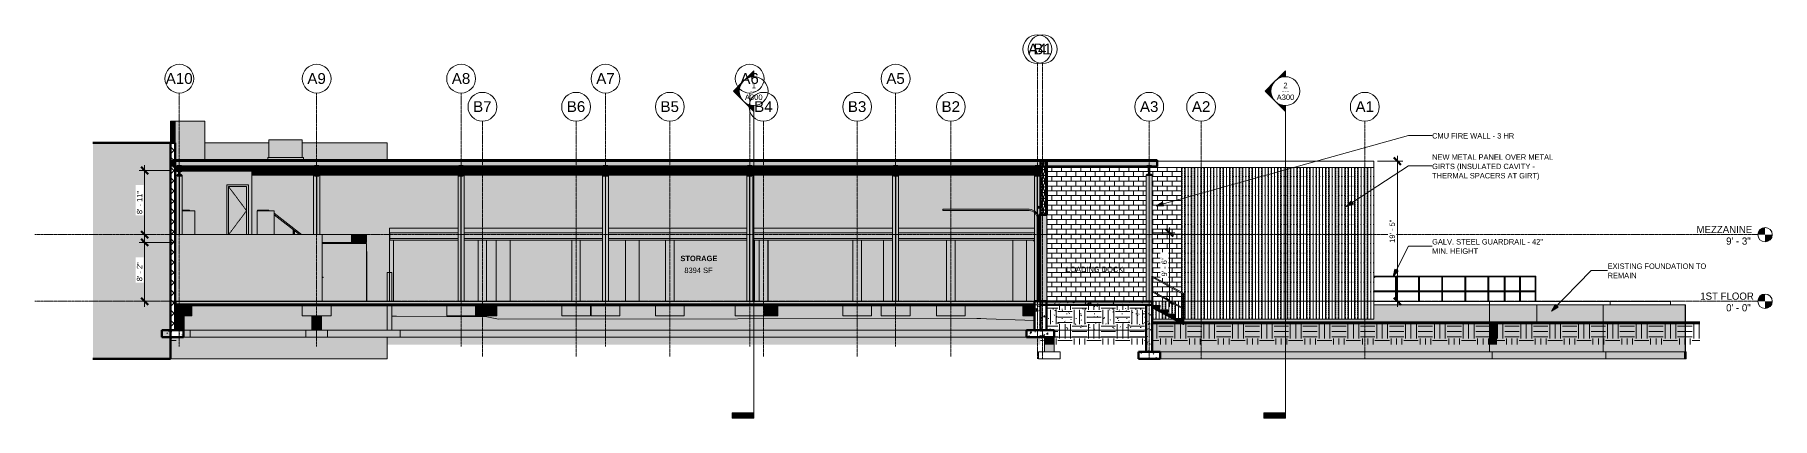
# Model space of a CAD drawing. Header units: inches. Extents: x 1352 to 4245, y -195 to 444.
import ezdxf

# ---------------------------------------------------------------- set-up
doc = ezdxf.new("R2010")
doc.units = ezdxf.units.IN
doc.header["$MEASUREMENT"] = 0
for name, pattern in [('Aligning Line 1_8_', [0.25, 0.125, -0.125]), ('Dash 1_16_', [0.125, 0.0625, -0.0625]), ('Grid Line 1_2_', [0.875, 0.5, -0.125, 0.125, -0.125]), ('Hidden 1_8_', [0.1875, 0.125, -0.0625])]:
    doc.linetypes.add(name, pattern=pattern)
for name, color, linetype, lineweight in [('A-ANNO-DIMS', 211, 'Continuous', 9), ('A-ANNO-DIMS-96', 211, 'Continuous', 9), ('A-AREA-IDEN', 2, 'Continuous', 9), ('A-DOOR', 31, 'Continuous', 13), ('A-DOOR-1', 163, 'Continuous', 13), ('A-DOOR-2', 10, 'Continuous', 13), ('A-DOOR-3', 173, 'Continuous', 9), ('A-DOOR-4', 173, 'Dash 1_16_', 9), ('A-DOOR-5', 31, 'Continuous', 50), ('A-DOOR-6', 31, 'Continuous', 9), ('A-DOOR-FRAM-1', 10, 'Continuous', 13), ('A-DOOR-FRAM-2', 173, 'Continuous', 9), ('A-FLOR', 192, 'Continuous', 13), ('A-FLOR-1', 192, 'Continuous', 50), ('A-FLOR-HRAL', 11, 'Continuous', 9), ('A-FLOR-LEVL', 51, 'Continuous', 9), ('A-FLOR-LEVL-1', 51, 'Grid Line 1_2_', 9), ('A-FLOR-PATT-1', 8, 'Continuous', 9), ('A-ROOF', 132, 'Continuous', 13), ('A-ROOF-1', 50, 'Continuous', 13), ('A-ROOF-2', 132, 'Continuous', 50), ('A-ROOF-PATT-1', 132, 'Continuous', 9), ('A-WALL', 113, 'Continuous', 13), ('A-WALL-1', 10, 'Continuous', 13), ('A-WALL-2', 50, 'Continuous', 13), ('A-WALL-3', 254, 'Continuous', 13), ('A-WALL-4', 163, 'Continuous', 13), ('A-WALL-5', 252, 'Continuous', 13), ('A-WALL-6', 153, 'Continuous', 50), ('A-WALL-7', 113, 'Continuous', 50), ('A-WALL-PATT-1', 10, 'Continuous', 13), ('A-WALL-PATT-2', 50, 'Continuous', 13), ('A-WALL-PATT-3', 7, 'Continuous', 9), ('A-WALL-PATT-4', 111, 'Continuous', 9), ('C-BLDG-PADS-1', 8, 'Continuous', 9), ('C-BLDG-PADS-2', 163, 'Continuous', 13), ('C-TOPO', 7, 'Continuous', 9), ('C-TOPO-1', 7, 'Continuous', 140), ('C-TOPO-2', 155, 'Continuous', 140), ('C-TOPO-3', 253, 'Continuous', 9), ('C-TOPO-4', 9, 'Continuous', 9), ('C-TOPO-5', 173, 'Continuous', 9), ('C-TOPO-6', 50, 'Continuous', 9), ('G-ANNO-SYMB', 111, 'Aligning Line 1_8_', 9), ('G-ANNO-SYMB-1', 111, 'Continuous', 9), ('G-ANNO-TEXT', 231, 'Continuous', 9), ('G-ANNO-TEXT-1', 147, 'Continuous', 20), ('I-WALL', 2, 'Continuous', 13), ('I-WALL-1', 10, 'Continuous', 13), ('I-WALL-2', 163, 'Continuous', 13), ('M-EQPM', 50, 'Continuous', 9), ('S-BEAM', 12, 'Continuous', 13), ('S-BEAM-1', 173, 'Continuous', 9), ('S-BEAM-2', 50, 'Continuous', 9), ('S-BEAM-3', 12, 'Continuous', 9), ('S-BEAM-4', 12, 'Continuous', 50), ('S-COLS', 52, 'Continuous', 13), ('S-COLS-1', 10, 'Continuous', 13), ('S-COLS-2', 173, 'Continuous', 9), ('S-COLS-3', 52, 'Hidden 1_8_', 9), ('S-COLS-4', 52, 'Continuous', 9), ('S-FNDN', 32, 'Continuous', 13), ('S-FNDN-1', 50, 'Continuous', 13), ('S-FNDN-2', 10, 'Continuous', 13), ('S-FNDN-3', 153, 'Continuous', 50), ('S-FNDN-4', 254, 'Continuous', 13), ('S-FNDN-5', 163, 'Continuous', 13), ('S-FNDN-6', 8, 'Continuous', 9), ('S-GRID-1', 1, 'Grid Line 1_2_', 9), ('S-GRID-IDEN', 1, 'Continuous', 9), ('S-STRS', 31, 'Continuous', 9)]:
    doc.layers.add(name, color=color, linetype=linetype, lineweight=lineweight)
doc.styles.add('Arial', font='arial.ttf', dxfattribs={"height": 18})
doc.styles.add('Arial_1', font='arial.ttf', dxfattribs={"height": 9})
doc.styles.add('Century Gothic', font='ufonts.com_century-gothic.ttf', dxfattribs={"height": 12})
doc.styles.add('Century Gothic_1', font='ufonts.com_century-gothic.ttf', dxfattribs={"height": 9})
doc.styles.add('Century Gothic_B', font='GOTHICB.TTF', dxfattribs={"height": 9})
doc.dimstyles.new('OD__1__Tol__', dxfattribs={"dimscale": 12, "dimtxt": 9.397514, "dimasz": 1, "dimexe": 0.75, "dimexo": 0.5, "dimgap": 0.125, "dimtad": 1, "dimdec": 0, "dimzin": 3, "dimdsep": 46, "dimlunit": 4, "dimtxsty": 'Century Gothic_1', "dimblk1": 'OBLIQUE', "dimblk2": 'OBLIQUE', "dimsah": 1, "dimcen": 0.09, "dimdle": 0.75, "dimazin": 0, "dimtfac": 1, "dimtdec": 4, "dimtix": 1, "dimtmove": 0, "dimatfit": 3, "dimfxl": 1, "dimtvp": 1, "dimtfill": 1, "dimfrac": 2, "dimtolj": 1, "dimtzin": 0, "dimarcsym": 2})
pattern_1 = [(50, (2839.34, 132.76), (27.5427, -2.40992), [2.88, -31.68]), (355, (2839.34, 132.76), (-5.32784, 28.88427), [2.304, -25.344]), (100.451, (2841.636, 132.558), (22.2153, 26.47393), [2.448, -26.924]), (46.184, (2839.34, 140.44), (40.9819, -6.3564), [4.32, -47.52]), (96.636, (2842.756, 139.91), (35.8907, 37.4062), [3.671, -40.386]), (351.184, (2839.34, 140.44), (35.891, 37.4062), [3.456, -38.016]), (21, (2843.18, 138.52), (22.92104, -15.46073), [2.88, -31.68]), (326, (2843.18, 138.52), (9.34353, 27.84574), [2.304, -25.344]), (71.451, (2845.09, 137.23), (32.26477, 12.3844), [2.448, -26.924]), (37.5, (2839.341, 132.759), (0.466855, 12.78271), [1.267, -23.77, 1.267, -24.461, -25.44]), (37.5, (2839.341, 132.759), (0.466855, 12.78271), [-50.765, 1.267, -24.173]), (7.5, (2839.341, 132.759), (10.10159, 15.14509), [1.267, -13.402, 1.267, -23.194, -9.696]), (7.5, (2839.341, 132.759), (10.10159, 15.14509), [-39.13, 1.267, -8.429]), (327.5, (2830.778, 132.759), (20.49916, -0.86578), [1.267, -8.333, 1.267, -28.685, -39.744]), (327.5, (2830.778, 132.759), (20.49916, -0.86578), [-39.552, 1.267, -38.477]), (317.5, (2826.938, 132.759), (22.39478, 3.8443), [1.267, -11.213, 1.267, -18.624, -28.224]), (317.5, (2826.938, 132.759), (22.39478, 3.8443), [-32.371, 1.267, -26.957])]
pattern_2 = [(0, (2839.34, 132.76), (24, 24), [24, -24]), (0, (2839.34, 141.76), (24, 24), [24, -24]), (0, (2839.34, 150.76), (24, 24), [24, -24]), (90, (2842.34, 153.76), (-24, 24), [24, -24]), (90, (2851.34, 153.76), (-24, 24), [24, -24]), (90, (2860.34, 153.76), (-24, 24), [24, -24])]
pattern_3 = [(161.57, (2839.821, 133.239), (-3.8399538, -1.54e-05), [0, -27.322, 3.034, 0]), (18.43, (2838.861, 133.239), (-3.8399538, 1.54e-05), [0, -27.322, 3.034, 0]), (108.43, (2839.821, 133.239), (1.919622, -9.6005246), [9.106, -21.25]), (71.57, (2838.861, 133.239), (1.919622, 9.6005246), [9.106, -21.25])]
pattern_4 = [(45, (2839.341, 132.759), (-9.50352, 9.50352), []), (45, (2839.341, 147.159), (-9.50352, 9.50352), [])]

msp = doc.modelspace()

# ---------------------------------------------------------------- texts
at = {"layer": 'A-AREA-IDEN', "char_height": 9, "attachment_point": 1}
for s, insert, width, style in [('STORAGE', (2426.9, 75.9), 69.387, 'Century Gothic_B'), ('8394 SF', (2433.5, 56.1), 53.328, 'Century Gothic_1')]:
    msp.add_mtext(s, dxfattribs=dict(at, insert=insert, width=width, style=style))
at = {"layer": 'A-FLOR-LEVL', "char_height": 12, "attachment_point": 1, "style": 'Century Gothic'}
for s, insert, width in [('MEZZANINE', (4118.8, 125.6), 109.989), ('9\' - 3"', (4168.1, 106.3), 50.904), ('1ST FLOOR', (4125, 14.6), 102.414), ('0\' - 0"', (4168.1, -4.7), 50.904)]:
    msp.add_mtext(s, dxfattribs=dict(at, insert=insert, width=width))
at = {"layer": 'G-ANNO-SYMB-1', "char_height": 9, "attachment_point": 1}
for s, insert, width, style in [('---', (2542.9, 355.5), 15.453, 'Century Gothic_1'), ('1', (2545.6, 364), 8.484, 'Arial_1'), ('---', (3428.3, 355.5), 15.453, 'Century Gothic_1'), ('2', (3430.9, 364), 8.484, 'Arial_1'), ('A300', (2534.3, 344.4), 35.754, 'Arial_1'), ('A300', (3419.7, 344.4), 35.754, 'Arial_1')]:
    msp.add_mtext(s, dxfattribs=dict(at, insert=insert, width=width, style=style))
at = {"layer": 'G-ANNO-TEXT', "char_height": 9, "attachment_point": 1, "style": 'Century Gothic_1'}
for s, insert, width in [('CMU FIRE WALL - 3 HR', (3678.5, 280.1), 162.711), ('NEW METAL PANEL OVER METAL', (3678.5, 244.7), 237.249), ('THERMAL SPACERS AT GIRT)', (3678.5, 213.7), 203.313), ('GIRTS (INSULATED CAVITY -', (3678.5, 229.2), 198.768), ('GALV. STEEL GUARDRAIL - 42"', (3678.5, 103.6), 217.251), ('MIN. HEIGHT', (3678.5, 88.1), 92.718), ('EXISTING FOUNDATION TO', (3970.7, 63), 195.132), ('REMAIN', (3970.7, 47.5), 59.388)]:
    msp.add_mtext(s, dxfattribs=dict(at, insert=insert, width=width))
at = {"layer": 'G-ANNO-TEXT-1', "insert": (3069, 57.7), "char_height": 9, "width": 123.018, "attachment_point": 1, "style": 'Century Gothic_1'}
msp.add_mtext('LOADING DOCK', dxfattribs=at)
at = {"layer": 'S-GRID-IDEN', "char_height": 18, "attachment_point": 1, "style": 'Arial'}
for s, insert, width in [('A4', (3005.7, 429.3), 37.269), ('B1', (3014.5, 429.3), 37.269), ('A10', (1569.9, 380.1), 54.237), ('A9', (1805.7, 380.1), 37.269), ('A8', (2046.2, 380.1), 37.269), ('A7', (2286.7, 380.1), 37.269), ('A6', (2526.7, 380.1), 37.269), ('A5', (2769.7, 380.1), 37.269), ('B7', (2081.7, 333.3), 37.269), ('B6', (2237.7, 333.3), 37.269), ('B5', (2393.7, 333.3), 37.269), ('B4', (2549.7, 333.3), 37.269), ('B3', (2705.7, 333.3), 37.269), ('B2', (2861.7, 333.3), 37.269), ('A3', (3192, 333.3), 37.269), ('A2', (3278.5, 333.3), 37.269), ('A1', (3551, 333.3), 37.269)]:
    msp.add_mtext(s, dxfattribs=dict(at, insert=insert, width=width))

# ---------------------------------------------------------------- blocks, each defined once
blk = doc.blocks.new('Door-Sectional_DesignersChoice_Amarr - 7_x8_-1261150-BUILDING SECTION - EAST_WEST - LOOKING SOUTH')
at = {"layer": 'A-DOOR-2'}
blk.add_hatch(color=256, dxfattribs=at).paths.add_polyline_path([(3016.2, 100.2), (3016.2, 102), (3013.2, 102), (3014.4, 101.5)], flags=0)
at = {"layer": 'A-DOOR-1'}
blk.add_arc((3007.6, 89.7), 13.5, 50.6539, 65.6144, dxfattribs=at)
blk = doc.blocks.new('Conc Beam - Conc Beam-1196117-BUILDING SECTION - EAST_WEST - LOOKING SOUTH')
at = {"layer": 'S-BEAM-2'}
h = blk.add_hatch(color=256, dxfattribs=at)
h.paths.add_polyline_path([(3016.2, 104.7), (3016.2, 114), (2790.2, 114), (2790.2, 104.7), (2995.4, 104.7)], flags=0)
h.paths.add_polyline_path([(1943.2, 104.7), (2056.7, 104.7), (2056.7, 114), (1943.2, 114)], flags=0)
h.paths.add_polyline_path([(2780.2, 104.7), (2780.2, 114), (2547.2, 114), (2547.2, 104.7), (2744.5, 104.7)], flags=0)
h.paths.add_polyline_path([(2066.7, 104.7), (2297.2, 104.7), (2297.2, 114), (2066.7, 114)], flags=0)
h.paths.add_polyline_path([(2307.2, 104.7), (2537.2, 104.7), (2537.2, 114), (2307.2, 114)], flags=0)
h = blk.add_hatch(color=256, dxfattribs=at)
h.paths.add_polyline_path([(2537.2, 102), (2537.2, 104.7), (2307.2, 104.7), (2307.2, 102), (2535.5, 102)], flags=0)
h.paths.add_polyline_path([(1950.2, 102), (2056.7, 102), (2056.7, 104.7), (1943.2, 104.7), (1943.2, 102)], flags=0)
h.paths.add_polyline_path([(3016.2, 102), (3016.2, 104.7), (2790.2, 104.7), (2790.2, 102), (2995.4, 102)], flags=0)
h.paths.add_polyline_path([(2066.7, 102), (2297.2, 102), (2297.2, 104.7), (2066.7, 104.7)], flags=0)
h.paths.add_polyline_path([(2780.2, 102), (2780.2, 104.7), (2547.2, 104.7), (2547.2, 102), (2744.5, 102)], flags=0)
at = {"layer": 'S-BEAM-1'}
for p, q in [((1943.2, 104.7), (1943.2, 114)), ((2056.7, 114), (1943.2, 114)), ((1943.2, 102), (1943.2, 104.7)), ((2056.7, 104.7), (1943.2, 104.7)), ((2056.7, 102), (1943.2, 102)), ((2297.2, 114), (2066.7, 114)), ((2297.2, 104.7), (2066.7, 104.7)), ((2297.2, 102), (2066.7, 102)), ((2537.2, 114), (2307.2, 114)), ((2537.2, 104.7), (2307.2, 104.7)), ((2537.2, 102), (2307.2, 102)), ((2780.2, 114), (2547.2, 114)), ((2780.2, 104.7), (2547.2, 104.7)), ((2780.2, 102), (2547.2, 102)), ((3016.2, 114), (2790.2, 114)), ((3016.2, 104.7), (2790.2, 104.7)), ((3016.2, 102), (2790.2, 102))]:
    blk.add_line(p, q, dxfattribs=at)
blk = doc.blocks.new('Door-Interior-Double-Sliding-2_Panel-Wood - 125_ x 80_-1239573-BUILDING SECTION - EAST_WEST - LOOKING SOUTH')
at = {"layer": 'A-DOOR-2'}
blk.add_hatch(color=256, dxfattribs=at).paths.add_polyline_path([(1905, 0), (1905, 82.7), (1904.2, 82.7), (1904.2, 0)], flags=0)
at = {"layer": 'A-DOOR-3'}
for p, q in [((1905, 82.7), (1904.2, 82.7)), ((1905, 82.7), (1905, 0)), ((1905, 0), (1904.2, 0))]:
    blk.add_line(p, q, dxfattribs=at)
blk = doc.blocks.new('Single-Flush - 30_ x 80_-1225038-BUILDING SECTION - EAST_WEST - LOOKING SOUTH')
at = {"layer": 'A-DOOR-2'}
blk.add_hatch(color=256, dxfattribs=at).paths.add_polyline_path([(1704.5, 111), (1704.5, 191), (1674.5, 191), (1674.5, 111)], flags=0)
at = {"layer": 'A-DOOR-FRAM-1'}
blk.add_hatch(color=256, dxfattribs=at).paths.add_polyline_path([(1707.5, 111), (1707.5, 194), (1671.5, 194), (1671.5, 111), (1674.5, 111), (1674.5, 191), (1704.5, 191), (1704.5, 111)], flags=0)
at = {"layer": 'A-DOOR-4'}
for p in [(1674.5, 191), (1674.5, 111)]:
    blk.add_line(p, (1704.5, 151), dxfattribs=at)
at = {"layer": 'A-DOOR-FRAM-2'}
for p, q in [((1671.5, 194), (1671.5, 111)), ((1707.5, 194), (1671.5, 194)), ((1674.5, 111), (1674.5, 191)), ((1674.5, 191), (1704.5, 191)), ((1704.5, 191), (1704.5, 111)), ((1707.5, 111), (1707.5, 194))]:
    blk.add_line(p, q, dxfattribs=at)
blk = doc.blocks.new('Walls 1 - Walls 1-1277454-BUILDING SECTION - EAST_WEST - LOOKING SOUTH')
at = {"layer": 'A-WALL-1'}
h = blk.add_hatch(color=256, dxfattribs=at)
h.paths.add_polyline_path([(1587.2, -96), (1938.6, -96), (1938.6, -72), (1577.8, -72), (1577.8, -96)], flags=0)
h.paths.add_polyline_path([(1799.2, 235.3), (1938.6, 235.3), (1938.6, 264), (1797.2, 264), (1797.2, 239.5), (1799.2, 239.5)], flags=0)
h.paths.add_polyline_path([(1635.2, 235.3), (1739.8, 235.3), (1739.8, 239.5), (1741.8, 239.5), (1741.8, 264), (1635.2, 264), (1635.2, 262.2)], flags=0)
blk.add_hatch(color=256, dxfattribs=at).paths.add_polyline_path([(1783, -72), (1938.6, -72), (1938.6, -60), (1577.8, -60), (1577.8, -72), (1667.6, -72)], flags=0)
at = {"layer": 'A-WALL-5'}
blk.add_hatch(color=256, dxfattribs=at).paths.add_polyline_path([(1577.8, -96), (1577.8, 264), (1448.5, 264), (1448.5, -96)], flags=0)
at = {"layer": 'A-WALL-3'}
blk.add_line((1938.6, -72), (1938.6, -60), dxfattribs=at)
at = {"layer": 'A-WALL-4'}
for p, q in [((1635.2, 264), (1741.8, 264)), ((1797.2, 264), (1938.6, 264)), ((1938.6, 235.3), (1938.6, 264)), ((1938.6, -96), (1938.6, -72)), ((1938.6, -96), (1577.8, -96))]:
    blk.add_line(p, q, dxfattribs=at)
at = {"layer": 'A-WALL-6'}
for p, q in [((1577.8, 264), (1448.5, 264)), ((1577.8, -96), (1577.8, 264)), ((1448.5, -96), (1577.8, -96))]:
    blk.add_line(p, q, dxfattribs=at)
blk = doc.blocks.new('Door-Sectional_DesignersChoice_Amarr - 16_x8_-1344022-BUILDING SECTION - EAST_WEST - LOOKING SOUTH')
at = {"layer": 'A-DOOR'}
for points in [[(3022.5, 0.1), (3023.9, 0.1), (3023.9, 35.9), (3023.9, 36), (3023.9, 36), (3023.8, 70.2), (3023.1, 137.9), (3022.9, 140.6), (3022.2, 143.2), (3021, 145.6), (3019.5, 147.8), (3017.5, 149.7), (3015.3, 151.2), (3012.9, 152.3), (3010.3, 153), (3007.6, 153.2), (2863.9, 153.2), (2863.9, 151.2), (3007.6, 151.2), (3010, 151), (3012.2, 150.4), (3014.4, 149.5), (3016.3, 148.1), (3017.9, 146.5), (3019.3, 144.6), (3020.3, 142.5), (3020.9, 140.2), (3021.1, 137.9), (3022.4, 6.2)], [(3022.8, 154.4), (3022.8, 156), (3022.5, 156.1), (3022.3, 156.5), (3022.5, 156.9), (3022.8, 157), (3022.8, 158.6), (3021.9, 158.4), (3021.2, 157.8), (3020.8, 157), (3020.8, 156), (3021.2, 155.2), (3021.9, 154.6), (3022.5, 154.5)], [(3022.8, 156), (3023.2, 156.1), (3023.3, 156.5), (3023.2, 156.9), (3022.8, 157), (3022.5, 156.9), (3022.3, 156.5), (3022.5, 156.1)], [(3022.8, 154.4), (3023.7, 154.6), (3024.5, 155.2), (3024.9, 156), (3024.9, 157), (3024.5, 157.8), (3023.7, 158.4), (3022.8, 158.6), (3022.8, 157), (3023.2, 156.9), (3023.3, 156.5), (3023.2, 156.1), (3022.8, 156)]]:
    blk.add_hatch(color=256, dxfattribs=at).paths.add_polyline_path(points, flags=0)
for p, q in [((2863.9, 151.2), (2863.9, 153.2)), ((3007.6, 153.2), (2863.9, 153.2)), ((2863.9, 151.2), (3007.6, 151.2)), ((3021.1, 137.9), (3022.5, 0.1)), ((3023.9, 66.2), (3023.1, 137.9)), ((3022.5, 0.1), (3023.9, 0.1))]:
    blk.add_line(p, q, dxfattribs=at)
for centre, radius, start, end in [((3007.6, 137.7), 15.5, 0.6951, 90), ((3007.6, 137.7), 13.5, 0.6951, 90), ((3022.8, 156.5), 2.08, 90, 270), ((3022.8, 156.5), 2.08, 270, 90)]:
    blk.add_arc(centre, radius, start, end, dxfattribs=at)
at = {"layer": 'A-DOOR-5'}
for p, q in [((3025.8, 144), (3023.9, 144)), ((3023.9, 144), (3023.9, 143.9)), ((3023.9, 143.9), (3023.9, 108)), ((3025.9, 143.9), (3025.8, 144)), ((3025.9, 108), (3025.9, 143.9)), ((3023.9, 108), (3025.9, 108)), ((3025.8, 108), (3023.9, 108)), ((3023.9, 108), (3023.9, 107.9)), ((3023.9, 107.9), (3023.9, 72)), ((3025.9, 107.9), (3025.8, 108)), ((3025.9, 72), (3025.9, 107.9)), ((3023.9, 72), (3025.9, 72)), ((3025.8, 72), (3023.9, 72)), ((3023.9, 72), (3023.9, 71.9)), ((3023.9, 71.9), (3023.9, 36)), ((3025.9, 71.9), (3025.8, 72)), ((3025.9, 36), (3025.9, 71.9)), ((3023.9, 36), (3025.9, 36)), ((3025.8, 36), (3023.9, 36)), ((3023.9, 36), (3023.9, 35.9)), ((3023.9, 35.9), (3023.9, 0)), ((3025.9, 35.9), (3025.8, 36)), ((3025.9, 0), (3025.9, 35.9)), ((3023.9, 0), (3025.9, 0))]:
    blk.add_line(p, q, dxfattribs=at)
for start, end in [(90, 270), (270, 90)]:
    blk.add_arc((3022.8, 156.5), 0.5, start, end, dxfattribs=at)
blk = doc.blocks.new('Z-Girder - Z-Girder-1383074-BUILDING SECTION - EAST_WEST - LOOKING SOUTH')
at = {"layer": 'S-BEAM-3'}
h = blk.add_hatch(color=256, dxfattribs=at)
h.paths.add_polyline_path([(2410.1, 223.3), (2538.3, 223.3), (2538.4, 223.4), (2306.1, 223.4), (2306.1, 223.3), (2404.8, 223.3)], flags=0)
h.paths.add_polyline_path([(1588.4, 223.3), (1588.6, 223.3), (1588.6, 223.4), (1585.5, 223.4), (1585.5, 223.3)], flags=0)
h.paths.add_polyline_path([(3211.5, 223.3), (3211.8, 223.3), (3211.8, 223.4), (3211.4, 223.4), (3211.4, 223.3)], flags=0)
h.paths.add_polyline_path([(1591.7, 223.3), (1592.3, 223.3), (1592.3, 223.4), (1591.5, 223.3), (1591.6, 223.3)], flags=0)
h.paths.add_polyline_path([(3207.6, 223.3), (3208.2, 223.3), (3208.2, 223.4), (3207.6, 223.4), (3207.6, 223.3)], flags=0)
h.paths.add_polyline_path([(1593, 223.3), (1593.2, 223.3), (1593.2, 223.4), (1592.9, 223.3), (1592.9, 223.3), (1593, 223.3)], flags=0)
h.paths.add_polyline_path([(1592.8, 223.3), (1592.9, 223.3), (1592.8, 223.4), (1592.6, 223.4), (1592.6, 223.3)], flags=0)
h.paths.add_polyline_path([(3207.3, 223.3), (3207.3, 223.4), (3207, 223.3), (3207, 223.3), (3207.3, 223.3)], flags=0)
h.paths.add_polyline_path([(1596.3, 223.3), (1817.3, 223.3), (1817.4, 223.4), (1596.3, 223.4)], flags=0)
h.paths.add_polyline_path([(3206.9, 223.3), (3206.9, 223.3), (3206.9, 223.4), (3206.9, 223.3), (3206.9, 223.3)], flags=0)
h.paths.add_polyline_path([(3203.5, 223.3), (3203.4, 223.4), (3037.1, 223.4), (3037.1, 223.3), (3203.4, 223.3)], flags=0)
h.paths.add_polyline_path([(1820.5, 223.3), (1821.1, 223.3), (1821, 223.4), (1820.3, 223.3), (1820.3, 223.3)], flags=0)
h.paths.add_polyline_path([(1821.8, 223.3), (1821.9, 223.3), (1821.9, 223.4), (1821.6, 223.3), (1821.7, 223.3), (1821.8, 223.3)], flags=0)
h.paths.add_polyline_path([(3025.2, 223.3), (3026.2, 223.3), (3026.2, 223.4), (3025.1, 223.4), (3025.1, 223.3)], flags=0)
h.paths.add_polyline_path([(1821.5, 223.3), (1821.6, 223.3), (1821.6, 223.4), (1821.4, 223.4), (1821.4, 223.3)], flags=0)
h.paths.add_polyline_path([(3021.7, 223.3), (3021.9, 223.3), (3021.9, 223.4), (3021.6, 223.3), (3021.7, 223.3)], flags=0)
h.paths.add_polyline_path([(3021.6, 223.3), (3021.6, 223.4), (3021.4, 223.4), (3021.4, 223.3), (3021.6, 223.3)], flags=0)
h.paths.add_polyline_path([(1825.1, 223.3), (2057.8, 223.3), (2057.9, 223.4), (1825.1, 223.4)], flags=0)
h.paths.add_polyline_path([(3020.3, 223.3), (3021.1, 223.3), (3021, 223.4), (3020.3, 223.3), (3020.3, 223.3)], flags=0)
h.paths.add_polyline_path([(3017.3, 223.3), (3017.4, 223.4), (2789.1, 223.4), (2789.1, 223.3), (3017.2, 223.3)], flags=0)
h.paths.add_polyline_path([(2061, 223.3), (2061.6, 223.3), (2061.5, 223.4), (2060.8, 223.3), (2060.8, 223.3)], flags=0)
h.paths.add_polyline_path([(2062.3, 223.3), (2062.4, 223.3), (2062.4, 223.4), (2062.1, 223.3), (2062.2, 223.3), (2062.3, 223.3)], flags=0)
h.paths.add_polyline_path([(2062, 223.3), (2062.1, 223.3), (2062.1, 223.4), (2061.9, 223.4), (2061.9, 223.3)], flags=0)
h.paths.add_polyline_path([(2785.4, 223.3), (2785.6, 223.3), (2785.6, 223.4), (2785.4, 223.4), (2785.4, 223.3)], flags=0)
h.paths.add_polyline_path([(2785.7, 223.3), (2785.9, 223.3), (2785.9, 223.4), (2785.6, 223.3), (2785.7, 223.3)], flags=0)
h.paths.add_polyline_path([(2065.6, 223.3), (2298.3, 223.3), (2298.4, 223.4), (2065.6, 223.4)], flags=0)
h.paths.add_polyline_path([(2785.1, 223.3), (2785, 223.4), (2784.3, 223.3), (2784.3, 223.3), (2785, 223.3)], flags=0)
h.paths.add_polyline_path([(2781.3, 223.3), (2781.4, 223.4), (2546.1, 223.4), (2546.1, 223.3), (2781.2, 223.3)], flags=0)
h.paths.add_polyline_path([(2301.5, 223.3), (2302.1, 223.3), (2302, 223.4), (2301.3, 223.3), (2301.3, 223.3)], flags=0)
h.paths.add_polyline_path([(2302.8, 223.3), (2302.9, 223.3), (2302.9, 223.4), (2302.6, 223.3), (2302.7, 223.3), (2302.8, 223.3)], flags=0)
h.paths.add_polyline_path([(2302.5, 223.3), (2302.6, 223.3), (2302.6, 223.4), (2302.4, 223.4), (2302.4, 223.3)], flags=0)
h.paths.add_polyline_path([(2542.4, 223.3), (2542.6, 223.3), (2542.6, 223.4), (2542.4, 223.4), (2542.4, 223.3)], flags=0)
h.paths.add_polyline_path([(2542.7, 223.3), (2542.9, 223.3), (2542.9, 223.4), (2542.6, 223.3), (2542.7, 223.3)], flags=0)
h.paths.add_polyline_path([(2542.1, 223.3), (2542, 223.4), (2541.3, 223.3), (2541.3, 223.3), (2542, 223.3)], flags=0)
h = blk.add_hatch(color=256, dxfattribs=at)
h.paths.add_polyline_path([(3208.2, 223.4), (3208.2, 223.4), (3208.2, 223.4)], flags=0)
h.paths.add_polyline_path([(3208, 223.4), (3208, 223.4), (3208, 223.4)], flags=0)
h.paths.add_polyline_path([(3021.6, 223.4), (3021.6, 223.4), (3021.6, 223.4)], flags=0)
h.paths.add_polyline_path([(3021.1, 223.4), (3021, 223.4), (3021, 223.4)], flags=0)
h.paths.add_polyline_path([(3017.4, 223.4), (3017.4, 223.4), (3017.2, 223.4)], flags=0)
h.paths.add_polyline_path([(2538.4, 223.4), (2538.4, 223.4), (2538.2, 223.4)], flags=0)
h.paths.add_polyline_path([(2542.1, 223.4), (2542, 223.4), (2542, 223.4)], flags=0)
h.paths.add_polyline_path([(2302.1, 223.4), (2302, 223.4), (2302, 223.4)], flags=0)
h.paths.add_polyline_path([(2062.1, 223.4), (2062.1, 223.4), (2062.1, 223.4)], flags=0)
h.paths.add_polyline_path([(1593.2, 223.4), (1593.1, 223.4), (1593.1, 223.4), (1593.2, 223.4)], flags=0)
for p, q in [((1585.5, 223.4), (1588.6, 223.4)), ((1585.5, 223.3), (1588.6, 223.3)), ((1591.5, 223.3), (1592.3, 223.3)), ((1591.7, 223.4), (1592.3, 223.4)), ((1592.6, 223.4), (1592.9, 223.4)), ((1592.6, 223.3), (1592.8, 223.3)), ((1592.9, 223.4), (1593.2, 223.4)), ((1592.9, 223.3), (1593.1, 223.3)), ((1596.3, 223.4), (1817.4, 223.4)), ((1596.3, 223.3), (1817.3, 223.3)), ((1820.3, 223.3), (1821.1, 223.3)), ((1820.4, 223.4), (1821.1, 223.4)), ((1821.3, 223.4), (1821.6, 223.4)), ((1821.3, 223.3), (1821.6, 223.3)), ((1821.7, 223.4), (1822, 223.4)), ((1821.7, 223.3), (1821.8, 223.3)), ((1825.1, 223.4), (2057.9, 223.4)), ((1825.1, 223.3), (2057.8, 223.3)), ((2060.8, 223.3), (2061.6, 223.3)), ((2060.9, 223.4), (2061.6, 223.4)), ((2061.8, 223.4), (2062.1, 223.4)), ((2061.8, 223.3), (2062.1, 223.3)), ((2062.2, 223.4), (2062.5, 223.4)), ((2062.2, 223.3), (2062.3, 223.3)), ((2065.6, 223.4), (2298.4, 223.4)), ((2065.6, 223.3), (2298.3, 223.3)), ((2301.3, 223.3), (2302.1, 223.3)), ((2301.4, 223.4), (2302.1, 223.4)), ((2302.3, 223.4), (2302.6, 223.4)), ((2302.3, 223.3), (2302.6, 223.3)), ((2302.7, 223.4), (2302.9, 223.4)), ((2302.7, 223.3), (2302.8, 223.3)), ((2306.1, 223.4), (2538.4, 223.4)), ((2306.1, 223.3), (2538.3, 223.3)), ((2541.3, 223.3), (2542.1, 223.3)), ((2541.4, 223.4), (2542.1, 223.4)), ((2542.3, 223.4), (2542.6, 223.4)), ((2542.3, 223.3), (2542.6, 223.3)), ((2542.7, 223.4), (2543, 223.4)), ((2542.7, 223.3), (2542.8, 223.3)), ((2546.1, 223.4), (2781.4, 223.4)), ((2546.1, 223.3), (2781.3, 223.3)), ((2784.3, 223.3), (2785.1, 223.3)), ((2784.4, 223.4), (2785.1, 223.4)), ((2785.3, 223.4), (2785.6, 223.4)), ((2785.3, 223.3), (2785.6, 223.3)), ((2785.7, 223.4), (2786, 223.4)), ((2785.7, 223.3), (2785.8, 223.3)), ((2789.1, 223.4), (3017.4, 223.4)), ((2789.1, 223.3), (3017.3, 223.3)), ((3020.3, 223.3), (3021.1, 223.3)), ((3020.4, 223.4), (3021.1, 223.4)), ((3021.3, 223.4), (3021.6, 223.4)), ((3021.3, 223.3), (3021.6, 223.3)), ((3021.7, 223.4), (3022, 223.4)), ((3021.7, 223.3), (3021.8, 223.3)), ((3025.1, 223.4), (3026.2, 223.4)), ((3025.1, 223.3), (3026.2, 223.3)), ((3037.1, 223.4), (3203.5, 223.4)), ((3037.1, 223.3), (3203.5, 223.3)), ((3206.7, 223.3), (3206.8, 223.3)), ((3206.8, 223.4), (3206.9, 223.4)), ((3206.9, 223.4), (3207.3, 223.4)), ((3206.9, 223.3), (3207, 223.3)), ((3207, 223.3), (3207.3, 223.3)), ((3207.6, 223.4), (3208, 223.4)), ((3207.6, 223.3), (3208.1, 223.3)), ((3208, 223.4), (3208.2, 223.4)), ((3211.4, 223.4), (3211.8, 223.4)), ((3211.4, 223.3), (3211.8, 223.3)), ((3211.8, 223.4), (3211.8, 223.4)), ((3211.8, 223.4), (3211.8, 223.3))]:
    blk.add_line(p, q, dxfattribs=at)
blk = doc.blocks.new('Z-Girder - Z-Girder-1383075-BUILDING SECTION - EAST_WEST - LOOKING SOUTH')
at = {"layer": 'S-BEAM-3'}
h = blk.add_hatch(color=256, dxfattribs=at)
h.paths.add_polyline_path([(2301.6, 222.1), (2301.5, 222.1), (2301.6, 222.1)], flags=0)
h.paths.add_polyline_path([(2301.7, 222.1), (2302, 222.1), (2302, 222.1), (2301.6, 222.1)], flags=0)
h.paths.add_polyline_path([(2221.9, 222.1), (2298.2, 222.1), (2298.2, 222.1), (2065.7, 222.1), (2065.7, 222.1), (2216.7, 222.1)], flags=0)
h.paths.add_polyline_path([(3025.2, 222.1), (3026.2, 222.1), (3026.2, 222.1), (3025.2, 222.1), (3025.2, 222.1)], flags=0)
h.paths.add_polyline_path([(1585.5, 222.1), (1588.5, 222.1), (1588.4, 222.1), (1585.5, 222.1)], flags=0)
h.paths.add_polyline_path([(3021.6, 222.1), (3021.7, 222.1), (3021.4, 222.1), (3021.4, 222.1), (3021.6, 222.1)], flags=0)
h.paths.add_polyline_path([(1591.9, 222.1), (1592.3, 222.1), (1592.3, 222.1), (1591.9, 222.1)], flags=0)
h.paths.add_polyline_path([(3017.2, 222.1), (3017.2, 222.1), (2789.2, 222.1), (2789.2, 222.1), (3017.2, 222.1)], flags=0)
h.paths.add_polyline_path([(3020.6, 222.1), (3020.5, 222.1), (3020.5, 222.1)], flags=0)
h.paths.add_polyline_path([(3021, 222.1), (3021, 222.1), (3020.6, 222.1), (3020.7, 222.1), (3021, 222.1)], flags=0)
h.paths.add_polyline_path([(1592.8, 222.1), (1592.9, 222.1), (1593, 222.1), (1592.6, 222.1), (1592.6, 222.1)], flags=0)
h.paths.add_polyline_path([(1596.4, 222.1), (1817.2, 222.1), (1817.2, 222.1), (1596.4, 222.1)], flags=0)
h.paths.add_polyline_path([(2785.4, 222.1), (2785.7, 222.1), (2785.7, 222.1), (2785.4, 222.1), (2785.4, 222.1)], flags=0)
h.paths.add_polyline_path([(2784.6, 222.1), (2784.5, 222.1), (2784.5, 222.1)], flags=0)
h.paths.add_polyline_path([(2785, 222.1), (2785, 222.1), (2784.6, 222.1), (2784.7, 222.1), (2785, 222.1)], flags=0)
h.paths.add_polyline_path([(2302.6, 222.1), (2302.7, 222.1), (2302.6, 222.1), (2302.5, 222.1), (2302.5, 222.1)], flags=0)
h.paths.add_polyline_path([(2061.9, 222.1), (2062, 222.1), (2062, 222.1), (2061.9, 222.1), (2061.9, 222.1)], flags=0)
h.paths.add_polyline_path([(1820.7, 222.1), (1821, 222.1), (1821, 222.1), (1820.6, 222.1)], flags=0)
h.paths.add_polyline_path([(2302.4, 222.1), (2302.5, 222.1), (2302.5, 222.1), (2302.4, 222.1), (2302.4, 222.1)], flags=0)
h.paths.add_polyline_path([(2781.2, 222.1), (2781.2, 222.1), (2546.2, 222.1), (2546.2, 222.1), (2781.2, 222.1)], flags=0)
h.paths.add_polyline_path([(2062, 222.1), (2062.2, 222.1), (2062.1, 222.1), (2062, 222.1), (2062, 222.1)], flags=0)
h.paths.add_polyline_path([(1821.6, 222.1), (1821.7, 222.1), (1821.6, 222.1), (1821.5, 222.1), (1821.5, 222.1)], flags=0)
h.paths.add_polyline_path([(1821.4, 222.1), (1821.5, 222.1), (1821.5, 222.1), (1821.4, 222.1), (1821.4, 222.1)], flags=0)
h.paths.add_polyline_path([(2306.2, 222.1), (2538.2, 222.1), (2538.2, 222.1), (2306.2, 222.1)], flags=0)
h.paths.add_polyline_path([(1825.2, 222.1), (2057.7, 222.1), (2057.7, 222.1), (1825.2, 222.1)], flags=0)
h.paths.add_polyline_path([(2542.4, 222.1), (2542.7, 222.1), (2542.7, 222.1), (2542.4, 222.1), (2542.4, 222.1)], flags=0)
h.paths.add_polyline_path([(2541.6, 222.1), (2541.5, 222.1), (2541.5, 222.1)], flags=0)
h.paths.add_polyline_path([(2542, 222.1), (2542, 222.1), (2541.6, 222.1), (2541.7, 222.1), (2542, 222.1)], flags=0)
h.paths.add_polyline_path([(2061.1, 222.1), (2061, 222.1), (2061, 222.1)], flags=0)
h.paths.add_polyline_path([(2061.5, 222.1), (2061.5, 222.1), (2061.1, 222.1), (2061.2, 222.1), (2061.5, 222.1)], flags=0)
h = blk.add_hatch(color=256, dxfattribs=at)
h.paths.add_polyline_path([(2785, 222.1), (2785, 222.2), (2785, 222.1)], flags=0)
h.paths.add_polyline_path([(2781.2, 222.1), (2781.2, 222.2), (2781.2, 222.1)], flags=0)
h.paths.add_polyline_path([(2542, 222.1), (2542, 222.2), (2542, 222.1)], flags=0)
h.paths.add_polyline_path([(2542.7, 222.1), (2542.7, 222.2), (2542.6, 222.1)], flags=0)
h.paths.add_polyline_path([(2298.2, 222.1), (2298.2, 222.2), (2298.2, 222.1)], flags=0)
h.paths.add_polyline_path([(2057.7, 222.1), (2057.7, 222.2), (2057.7, 222.1)], flags=0)
h.paths.add_polyline_path([(1821, 222.1), (1821, 222.2), (1821, 222.1)], flags=0)
h.paths.add_polyline_path([(1817.2, 222.1), (1817.2, 222.2), (1817.2, 222.1)], flags=0)
h.paths.add_polyline_path([(1591.8, 222.1), (1591.7, 222.2), (1591.7, 222.1)], flags=0)
for p, q in [((1585.5, 222.1), (1588.5, 222.1)), ((1585.5, 222.1), (1588.5, 222.1)), ((1591.6, 222.1), (1591.8, 222.1)), ((1591.6, 222.1), (1591.7, 222.1)), ((1591.9, 222.1), (1592.3, 222.1)), ((1591.9, 222.1), (1592.3, 222.1)), ((1592.6, 222.1), (1593, 222.1)), ((1592.6, 222.1), (1592.9, 222.1)), ((1596.4, 222.1), (1817.2, 222.1)), ((1596.4, 222.1), (1817.2, 222.1)), ((1820.4, 222.1), (1820.6, 222.1)), ((1820.4, 222.1), (1820.5, 222.1)), ((1820.6, 222.1), (1821.1, 222.1)), ((1820.7, 222.1), (1821.1, 222.1)), ((1821.3, 222.1), (1821.7, 222.1)), ((1821.3, 222.1), (1821.5, 222.1)), ((1821.5, 222.1), (1821.6, 222.1)), ((1825.2, 222.1), (2057.7, 222.1)), ((1825.2, 222.1), (2057.7, 222.1)), ((2060.9, 222.1), (2061.1, 222.1)), ((2060.9, 222.1), (2061, 222.1)), ((2061.1, 222.1), (2061.6, 222.1)), ((2061.2, 222.1), (2061.6, 222.1)), ((2061.8, 222.1), (2062.2, 222.1)), ((2061.8, 222.1), (2062, 222.1)), ((2062, 222.1), (2062.1, 222.1)), ((2065.7, 222.1), (2298.2, 222.1)), ((2065.7, 222.1), (2298.2, 222.1)), ((2301.4, 222.1), (2301.6, 222.1)), ((2301.4, 222.1), (2301.5, 222.1)), ((2301.6, 222.1), (2302.1, 222.1)), ((2301.7, 222.1), (2302.1, 222.1)), ((2302.3, 222.1), (2302.7, 222.1)), ((2302.3, 222.1), (2302.5, 222.1)), ((2302.5, 222.1), (2302.6, 222.1)), ((2306.2, 222.1), (2538.2, 222.1)), ((2306.2, 222.1), (2538.2, 222.1)), ((2541.4, 222.1), (2541.6, 222.1)), ((2541.4, 222.1), (2541.5, 222.1)), ((2541.6, 222.1), (2542.1, 222.1)), ((2541.7, 222.1), (2542.1, 222.1)), ((2542.3, 222.1), (2542.7, 222.1)), ((2542.3, 222.1), (2542.6, 222.1)), ((2546.2, 222.1), (2781.2, 222.1)), ((2546.2, 222.1), (2781.2, 222.1)), ((2784.4, 222.1), (2784.6, 222.1)), ((2784.4, 222.1), (2784.5, 222.1)), ((2784.6, 222.1), (2785, 222.1)), ((2784.7, 222.1), (2785, 222.1)), ((2785.3, 222.1), (2785.7, 222.1)), ((2785.3, 222.1), (2785.6, 222.1)), ((2789.2, 222.1), (3017.2, 222.1)), ((2789.2, 222.1), (3017.2, 222.1)), ((3020.4, 222.1), (3020.6, 222.1)), ((3020.4, 222.1), (3020.5, 222.1)), ((3020.6, 222.1), (3021.1, 222.1)), ((3020.7, 222.1), (3021.1, 222.1)), ((3021.3, 222.1), (3021.7, 222.1)), ((3021.3, 222.1), (3021.6, 222.1)), ((3025.2, 222.1), (3026.2, 222.1)), ((3025.2, 222.1), (3026.2, 222.1))]:
    blk.add_line(p, q, dxfattribs=at)
blk = doc.blocks.new('Z-Girder - Z-Girder-V1-BUILDING SECTION - EAST_WEST - LOOKING SOUTH')
at = {"layer": 'S-BEAM-3'}
h = blk.add_hatch(color=256, dxfattribs=at)
h.paths.add_polyline_path([(2310.8, 220.9), (2538.2, 220.9), (2538.2, 220.9), (2306.2, 220.9), (2306.2, 220.9)], flags=0)
h.paths.add_polyline_path([(3026.2, 220.9), (3026.2, 220.9), (3025.2, 220.9), (3025.2, 220.9)], flags=0)
h.paths.add_polyline_path([(1588.4, 220.9), (1588.4, 220.9), (1585.5, 220.9), (1585.5, 220.9)], flags=0)
h.paths.add_polyline_path([(1596.5, 220.9), (1817.2, 220.9), (1817.2, 220.9), (1596.5, 220.9)], flags=0)
h.paths.add_polyline_path([(3017.2, 220.9), (3017.2, 220.9), (2789.2, 220.9), (2789.2, 220.9), (3016.3, 220.9)], flags=0)
h.paths.add_polyline_path([(1825.2, 220.9), (2057.7, 220.9), (2057.7, 220.9), (1825.2, 220.9)], flags=0)
h.paths.add_polyline_path([(2781.2, 220.9), (2781.2, 220.9), (2546.2, 220.9), (2546.2, 220.9), (2781.1, 220.9)], flags=0)
h.paths.add_polyline_path([(2065.7, 220.9), (2298.2, 220.9), (2298.2, 220.9), (2065.7, 220.9)], flags=0)
h = blk.add_hatch(color=256, dxfattribs=at)
h.paths.add_polyline_path([(3026.2, 220.9), (3026.2, 221), (3025.2, 220.9)], flags=0)
h.paths.add_polyline_path([(3017.2, 220.9), (3017.2, 221), (3016.3, 220.9)], flags=0)
h.paths.add_polyline_path([(2538.2, 220.9), (2538.2, 221), (2535.5, 220.9)], flags=0)
h.paths.add_polyline_path([(2298.2, 220.9), (2298.2, 221), (2295.1, 220.9)], flags=0)
h.paths.add_polyline_path([(2057.7, 220.9), (2057.7, 221), (2054.7, 220.9)], flags=0)
h.paths.add_polyline_path([(1817.2, 220.9), (1817.2, 221), (1814.3, 220.9)], flags=0)
for p, q in [((1585.5, 220.9), (1588.4, 220.9)), ((1585.5, 220.9), (1588.4, 220.9)), ((1596.5, 220.9), (1817.2, 220.9)), ((1596.5, 220.9), (1817.2, 220.9)), ((1825.2, 220.9), (2057.7, 220.9)), ((1825.2, 220.9), (2057.7, 220.9)), ((2065.7, 220.9), (2298.2, 220.9)), ((2065.7, 220.9), (2298.2, 220.9)), ((2306.2, 220.9), (2538.2, 220.9)), ((2306.2, 220.9), (2538.2, 220.9)), ((2546.2, 220.9), (2781.2, 220.9)), ((2546.2, 220.9), (2781.2, 220.9)), ((2789.2, 220.9), (3017.2, 220.9)), ((2789.2, 220.9), (3017.2, 220.9)), ((3025.2, 220.9), (3026.2, 220.9)), ((3025.2, 220.9), (3026.2, 220.9))]:
    blk.add_line(p, q, dxfattribs=at)
blk = doc.blocks.new('Z-Girder - Z-Girder-V2-BUILDING SECTION - EAST_WEST - LOOKING SOUTH')
at = {"layer": 'S-BEAM-3'}
h = blk.add_hatch(color=256, dxfattribs=at)
h.paths.add_polyline_path([(1713.5, 216.1), (1818, 216.1), (1818, 216.1), (1713.5, 216.1)], flags=0)
h.paths.add_polyline_path([(3026.2, 216.1), (3026.2, 216.1), (3024.4, 216.1), (3024.4, 216.1)], flags=0)
h.paths.add_polyline_path([(3018, 216.1), (3018, 216.1), (2788.4, 216.1), (2788.4, 216.1), (3016.3, 216.1)], flags=0)
h.paths.add_polyline_path([(1824.4, 216.1), (2058.5, 216.1), (2058.5, 216.1), (1824.4, 216.1)], flags=0)
h.paths.add_polyline_path([(2782, 216.1), (2782, 216.1), (2545.4, 216.1), (2545.4, 216.1), (2781.1, 216.1)], flags=0)
h.paths.add_polyline_path([(2064.9, 216.1), (2299, 216.1), (2299, 216.1), (2064.9, 216.1)], flags=0)
h.paths.add_polyline_path([(2539, 216.1), (2539, 216.1), (2305.4, 216.1), (2305.4, 216.1), (2535.5, 216.1)], flags=0)
h = blk.add_hatch(color=256, dxfattribs=at)
h.paths.add_polyline_path([(3026.2, 216.1), (3026.2, 216.1), (3024.4, 216.1)], flags=0)
h.paths.add_polyline_path([(3018, 216.1), (3018, 216.1), (3016.3, 216.1)], flags=0)
h.paths.add_polyline_path([(2539, 216.1), (2539, 216.1), (2535.5, 216.1)], flags=0)
h.paths.add_polyline_path([(2299, 216.1), (2299, 216.1), (2295.1, 216.1)], flags=0)
h.paths.add_polyline_path([(2058.5, 216.1), (2058.5, 216.1), (2054.7, 216.1)], flags=0)
h.paths.add_polyline_path([(1818, 216.1), (1818, 216.1), (1814.3, 216.1)], flags=0)
for p, q in [((1713.5, 216.1), (1818, 216.1)), ((1713.5, 216.1), (1818, 216.1)), ((1824.4, 216.1), (2058.5, 216.1)), ((1824.4, 216.1), (2058.5, 216.1)), ((2064.9, 216.1), (2299, 216.1)), ((2064.9, 216.1), (2299, 216.1)), ((2305.4, 216.1), (2539, 216.1)), ((2305.4, 216.1), (2539, 216.1)), ((2545.4, 216.1), (2782, 216.1)), ((2545.4, 216.1), (2782, 216.1)), ((2788.4, 216.1), (3018, 216.1)), ((2788.4, 216.1), (3018, 216.1)), ((3024.4, 216.1), (3026.2, 216.1)), ((3024.4, 216.1), (3026.2, 216.1))]:
    blk.add_line(p, q, dxfattribs=at)
blk = doc.blocks.new('Z-Girder - Z-Girder-1383076-BUILDING SECTION - EAST_WEST - LOOKING SOUTH')
at = {"layer": 'S-BEAM-3'}
h = blk.add_hatch(color=256, dxfattribs=at)
h.paths.add_polyline_path([(2368.3, 214.8), (2539, 214.8), (2539, 214.9), (2305.4, 214.9), (2305.4, 214.8), (2363, 214.8)], flags=0)
h.paths.add_polyline_path([(1715, 214.8), (1818, 214.8), (1818, 214.9), (1713.5, 214.9), (1713.5, 214.8)], flags=0)
h.paths.add_polyline_path([(3025.6, 214.8), (3025.6, 214.9), (3024.4, 214.9), (3024.4, 214.8)], flags=0)
h.paths.add_polyline_path([(3018, 214.8), (3018, 214.9), (2788.4, 214.9), (2788.4, 214.8), (3016.3, 214.8)], flags=0)
h.paths.add_polyline_path([(1824.4, 214.8), (2058.5, 214.8), (2058.5, 214.9), (1824.4, 214.9)], flags=0)
h.paths.add_polyline_path([(2782, 214.8), (2782, 214.9), (2545.4, 214.9), (2545.4, 214.8), (2781.1, 214.8)], flags=0)
h.paths.add_polyline_path([(2064.9, 214.8), (2299, 214.8), (2299, 214.9), (2064.9, 214.9)], flags=0)
h = blk.add_hatch(color=256, dxfattribs=at)
h.paths.add_polyline_path([(3025.6, 214.9), (3025.6, 214.9), (3024.4, 214.9)], flags=0)
h.paths.add_polyline_path([(3018, 214.9), (3018, 214.9), (3016.3, 214.9)], flags=0)
h.paths.add_polyline_path([(2782, 214.9), (2782, 214.9), (2781.1, 214.9)], flags=0)
h.paths.add_polyline_path([(2539, 214.9), (2539, 214.9), (2535.5, 214.9)], flags=0)
for p, q in [((1713.5, 214.9), (1818, 214.9)), ((1713.5, 214.8), (1818, 214.8)), ((1824.4, 214.9), (2058.5, 214.9)), ((1824.4, 214.8), (2058.5, 214.8)), ((2064.9, 214.9), (2299, 214.9)), ((2064.9, 214.8), (2299, 214.8)), ((2305.4, 214.9), (2539, 214.9)), ((2305.4, 214.8), (2539, 214.8)), ((2545.4, 214.9), (2782, 214.9)), ((2545.4, 214.8), (2782, 214.8)), ((2788.4, 214.9), (3018, 214.9)), ((2788.4, 214.8), (3018, 214.8)), ((3024.4, 214.9), (3025.6, 214.9)), ((3024.4, 214.8), (3025.6, 214.8)), ((3025.6, 214.9), (3025.6, 214.8))]:
    blk.add_line(p, q, dxfattribs=at)
blk = doc.blocks.new('Railing - Lapeyre - 1 1_2_ Post-1355961-BUILDING SECTION - EAST_WEST - LOOKING SOUTH')
at = {"layer": 'A-FLOR-HRAL'}
blk.add_hatch(color=256, dxfattribs=at).paths.add_polyline_path([(3212.5, -0.1), (3212.5, 42), (3211.7, 42), (3211.7, -0.1), (3212.3, -0.1)], flags=0)
h = blk.add_hatch(color=256, dxfattribs=at)
h.paths.add_polyline_path([(3213.2, -17.2), (3213.2, -17.2), (3213.2, -10.9), (3212.5, -10.5), (3212.5, -17.2), (3213.1, -17.2)], flags=0)
h.paths.add_polyline_path([(3213.2, -7.2), (3213.2, -7.2), (3213.2, 15.5), (3212.5, 16.8), (3212.5, -7.2), (3213.2, -7.2)], flags=0)
h.paths.add_polyline_path([(3212.5, 16.8), (3213.2, 17.2), (3213.2, 40), (3212.5, 41.3), (3212.5, 18.2)], flags=0)
h.paths.add_polyline_path([(3212.5, 41.3), (3213.2, 41.7), (3213.2, 42), (3212.5, 42)], flags=0)
for p, q in [((3211.7, -0.1), (3211.7, 42)), ((3212.5, 42), (3211.7, 42)), ((3213.2, 42), (3212.5, 42)), ((3213.2, 42), (3213.2, -7.2)), ((3212.5, -17.2), (3213.2, -17.2)), ((3213.2, -10.9), (3213.2, -17.2))]:
    blk.add_line(p, q, dxfattribs=at)
blk = doc.blocks.new('Railing - Lapeyre - 1 1_2_ Post-1355956-BUILDING SECTION - EAST_WEST - LOOKING SOUTH')
at = {"layer": 'A-FLOR-HRAL'}
h = blk.add_hatch(color=256, dxfattribs=at)
h.paths.add_polyline_path([(3263.7, -36), (3264.5, -36), (3264.5, -28.8), (3263.7, -36)], flags=0)
h.paths.add_polyline_path([(3264.5, 12.4), (3264.5, 13.2), (3264, 13.2), (3264.5, 12.5)], flags=0)
h.paths.add_polyline_path([(3264.5, -12.1), (3264.5, 12.4), (3263.7, 12), (3263.7, -10.8), (3264.4, -11.9)], flags=0)
h.paths.add_polyline_path([(3263.8, -28.8), (3264.5, -28.8), (3264.5, -12.1), (3263.7, -12.5), (3263.7, -28.8)], flags=0)
for points in [[(3265.1, -36), (3265.2, -36), (3265.2, 13.2), (3264.5, 13.2), (3264.5, -36), (3265, -36)], [(3263.9, -38.8), (3264.5, -38.8), (3264.5, -36), (3263.7, -36), (3263.7, -38.8), (3263.8, -38.8)], [(3265, -38.8), (3265.2, -38.8), (3265.2, -36), (3264.5, -36), (3264.5, -38.8), (3264.8, -38.8)]]:
    blk.add_hatch(color=256, dxfattribs=at).paths.add_polyline_path(points, flags=0)
for p, q in [((3263.7, -28.8), (3263.7, 13.2)), ((3264.5, 13.2), (3264, 13.2)), ((3265.2, 13.2), (3264.5, 13.2)), ((3265.2, 13.2), (3265.2, -36)), ((3263.7, -38.8), (3263.7, -36)), ((3263.7, -38.8), (3264.5, -38.8)), ((3264.5, -38.8), (3265.2, -38.8)), ((3265.2, -36), (3265.2, -38.8))]:
    blk.add_line(p, q, dxfattribs=at)
blk = doc.blocks.new('Railing - Railing-1340984-BUILDING SECTION - EAST_WEST - LOOKING SOUTH')
at = {"layer": 'A-FLOR-HRAL'}
h = blk.add_hatch(color=256, dxfattribs=at)
h.paths.add_polyline_path([(3264.5, 12.4), (3264, 13.2), (3264.5, 13.2), (3264.5, 13.3), (3213.2, 41.7), (3212.5, 41.2), (3263.1, 13.2)], flags=0)
h.paths.add_polyline_path([(3212.6, 42), (3212.6, 42), (3212.5, 42.1), (3212.5, 42)], flags=0)
for points in [[(3263.7, 12), (3264.5, 12.4), (3212.5, 41.2), (3213.2, 40), (3263.7, 12)], [(3264.5, -12.1), (3263.7, -10.8), (3213.2, 17.2), (3212.5, 16.7), (3261.9, -10.6)], [(3263.7, -12.5), (3264.5, -12.1), (3212.5, 16.7), (3213.2, 15.5), (3263.7, -12.5)]]:
    blk.add_hatch(color=256, dxfattribs=at).paths.add_polyline_path(points, flags=0)
for p, q in [((3264.5, 13.3), (3212.5, 42.1)), ((3212.5, 40.4), (3264.5, 11.6)), ((3264.5, -11.2), (3212.5, 17.6)), ((3212.5, 15.9), (3264.5, -12.9))]:
    blk.add_line(p, q, dxfattribs=at)
at = {"layer": 'A-FLOR-HRAL', "flags": 128}
for points in [[(3212.5, 42), (3212.5, 42.1), (3212.5, 42.1)], [(3264.5, 13.3), (3264.5, 13.3), (3264.5, 13.2)]]:
    blk.add_lwpolyline(points, dxfattribs=at)
for name in ['Railing - Lapeyre - 1 1_2_ Post-1355961-BUILDING SECTION - EAST_WEST - LOOKING SOUTH', 'Railing - Lapeyre - 1 1_2_ Post-1355956-BUILDING SECTION - EAST_WEST - LOOKING SOUTH']:
    blk.add_blockref(name, (0, 0))
blk = doc.blocks.new('Railing - Lapeyre - 1 1_2_ Post-1355937-BUILDING SECTION - EAST_WEST - LOOKING SOUTH')
at = {"layer": 'A-FLOR-HRAL'}
h = blk.add_hatch(color=256, dxfattribs=at)
h.paths.add_polyline_path([(3825, -0.1), (3825.4, -0.1), (3825.4, 16.8), (3825.1, 16.4), (3824.7, 16.1), (3824.4, 16), (3824.2, 16), (3824.2, -0.1), (3824.9, -0.1)], flags=0)
h.paths.add_polyline_path([(3825.4, 16.8), (3825.4, 41.3), (3825.1, 40.9), (3824.7, 40.6), (3824.4, 40.5), (3824.2, 40.5), (3824.2, 17.5), (3824.5, 17.5), (3824.9, 17.3), (3825.3, 16.9), (3825.3, 16.9)], flags=0)
h = blk.add_hatch(color=256, dxfattribs=at)
h.paths.add_polyline_path([(3825.4, -0.1), (3825.7, -0.1), (3825.7, 16.3), (3825.6, 16.6), (3825.4, 16.8), (3825.4, 6.2)], flags=0)
h.paths.add_polyline_path([(3825.4, 16.8), (3825.7, 17.1), (3825.7, 17.4), (3825.7, 40.7), (3825.6, 41.1), (3825.4, 41.3), (3825.4, 16.9)], flags=0)
for p, q in [((3824.2, 40.5), (3824.2, 17.5)), ((3825.7, -0.1), (3825.7, 41.3)), ((3824.2, 16), (3824.2, -0.1))]:
    blk.add_line(p, q, dxfattribs=at)
blk = doc.blocks.new('Railing - Lapeyre - 1 1_2_ Post-V3-BUILDING SECTION - EAST_WEST - LOOKING SOUTH')
at = {"layer": 'A-FLOR-HRAL'}
h = blk.add_hatch(color=256, dxfattribs=at)
h.paths.add_polyline_path([(3733.7, -0.1), (3733.8, -0.1), (3733.8, 16.8), (3733, 16), (3733, -0.1), (3733.6, -0.1)], flags=0)
h.paths.add_polyline_path([(3733.8, 16.8), (3733.8, 41.3), (3733, 40.5), (3733, 17.5), (3733.7, 16.9)], flags=0)
h = blk.add_hatch(color=256, dxfattribs=at)
h.paths.add_polyline_path([(3733.9, -0.1), (3734.5, -0.1), (3734.5, 16), (3733.8, 16.8), (3733.8, -0.1)], flags=0)
h.paths.add_polyline_path([(3733.8, 16.8), (3734.5, 17.5), (3734.5, 40.5), (3733.8, 41.3), (3733.8, 38.2)], flags=0)
for p, q in [((3733, 41.3), (3733, -0.1)), ((3734.5, -0.1), (3734.5, 41.3))]:
    blk.add_line(p, q, dxfattribs=at)
blk = doc.blocks.new('Railing - Lapeyre - 1 1_2_ Post-V4-BUILDING SECTION - EAST_WEST - LOOKING SOUTH')
at = {"layer": 'A-FLOR-HRAL'}
h = blk.add_hatch(color=256, dxfattribs=at)
h.paths.add_polyline_path([(3850.8, -0.1), (3851.2, -0.1), (3851.2, 16.8), (3850.9, 16.4), (3850.5, 16.1), (3850.2, 16), (3850, 16), (3850, -0.1), (3850.7, -0.1)], flags=0)
h.paths.add_polyline_path([(3851.2, 16.8), (3851.2, 41.2), (3850.9, 40.9), (3850.5, 40.6), (3850.2, 40.5), (3850, 40.5), (3850, 17.5), (3850.3, 17.5), (3850.7, 17.3), (3851.1, 16.9), (3851.1, 16.9)], flags=0)
blk.add_hatch(color=256, dxfattribs=at).paths.add_polyline_path([(3851.2, -0.1), (3851.5, -0.1), (3851.5, 41.3), (3851.2, 41.3), (3851.2, 6.2)], flags=0)
for p, q in [((3850, 40.5), (3850, 17.5)), ((3851.2, 41.3), (3851.5, 41.3)), ((3851.5, -0.1), (3851.5, 41.3)), ((3850, 16), (3850, -0.1))]:
    blk.add_line(p, q, dxfattribs=at)
blk = doc.blocks.new('Railing - Railing-1341484-BUILDING SECTION - EAST_WEST - LOOKING SOUTH')
at = {"layer": 'A-FLOR-HRAL'}
for points in [[(3601.6, 41.2), (3773.1, 41.2), (3773.1, 41.6), (3773, 41.9), (3772.9, 42), (3581.7, 42), (3581.7, 41.2), (3591.1, 41.2)], [(3789.7, 41.2), (3851.2, 41.2), (3851.2, 41.6), (3851, 41.9), (3850.9, 42), (3850.8, 42), (3772.9, 42), (3773, 41.8), (3773.1, 41.4), (3773.1, 41.2), (3779.2, 41.2)]]:
    blk.add_hatch(color=256, dxfattribs=at).paths.add_polyline_path(points, flags=0)
h = blk.add_hatch(color=256, dxfattribs=at)
h.paths.add_polyline_path([(3772.2, 41.2), (3773, 40.6), (3773, 40.7), (3773.1, 41.1), (3773.1, 41.2), (3772.4, 41.2)], flags=0)
h.paths.add_polyline_path([(3771.5, 40.5), (3772.2, 41.2), (3733.8, 41.2), (3734.5, 40.5), (3768.8, 40.5)], flags=0)
h.paths.add_polyline_path([(3695.3, 41.2), (3696, 40.5), (3733, 40.5), (3733.8, 41.2), (3695.5, 41.2)], flags=0)
h.paths.add_polyline_path([(3656.8, 41.2), (3657.5, 40.5), (3694.6, 40.5), (3695.3, 41.2), (3657, 41.2)], flags=0)
h.paths.add_polyline_path([(3619.1, 40.5), (3656.1, 40.5), (3656.8, 41.2), (3618.3, 41.2), (3619, 40.5)], flags=0)
h.paths.add_polyline_path([(3617.6, 40.5), (3618.3, 41.2), (3581.7, 41.2), (3581.7, 40.5), (3601.6, 40.5)], flags=0)
h = blk.add_hatch(color=256, dxfattribs=at)
h.paths.add_polyline_path([(3799.6, 41.2), (3773.1, 41.2), (3773.1, 40.9), (3773, 40.6), (3773, 40.5), (3773, 40.5), (3798.7, 40.5), (3799.1, 40.7), (3799.5, 41.1)], flags=0)
h.paths.add_polyline_path([(3825.4, 41.2), (3799.6, 41.2), (3799.8, 40.9), (3799.9, 40.6), (3799.9, 40.5), (3824.5, 40.5), (3824.9, 40.7), (3825.3, 41.1), (3825.4, 41.2)], flags=0)
h.paths.add_polyline_path([(3849.8, 40.5), (3850.3, 40.5), (3850.7, 40.7), (3851.1, 41.1), (3851.2, 41.2), (3825.4, 41.2), (3825.7, 40.8), (3825.7, 40.6), (3825.7, 40.5), (3831.5, 40.5)], flags=0)
h = blk.add_hatch(color=256, dxfattribs=at)
h.paths.add_polyline_path([(3772.2, 16.7), (3773.1, 16.7), (3773.1, 17.1), (3773, 17.4), (3772.9, 17.5), (3772.4, 16.9)], flags=0)
h.paths.add_polyline_path([(3733.8, 16.7), (3772.2, 16.7), (3771.5, 17.5), (3734.5, 17.5), (3733.9, 16.9)], flags=0)
h.paths.add_polyline_path([(3695.3, 16.7), (3733.8, 16.7), (3733, 17.5), (3696, 17.5), (3695.4, 16.9)], flags=0)
h.paths.add_polyline_path([(3656.8, 16.7), (3695.3, 16.7), (3694.5, 17.5), (3657.5, 17.5), (3656.9, 16.8)], flags=0)
h.paths.add_polyline_path([(3618.3, 16.7), (3656.8, 16.7), (3656, 17.5), (3619, 17.5), (3618.3, 16.8)], flags=0)
h.paths.add_polyline_path([(3581.7, 16.7), (3618.3, 16.8), (3617.6, 17.5), (3581.7, 17.5), (3581.7, 16.8)], flags=0)
h = blk.add_hatch(color=256, dxfattribs=at)
h.paths.add_polyline_path([(3772.2, 16.7), (3773, 16.1), (3773, 16.2), (3773.1, 16.6), (3773.1, 16.7)], flags=0)
h.paths.add_polyline_path([(3771.5, 16), (3772.2, 16.7), (3733.8, 16.7), (3734.5, 16), (3768.8, 16)], flags=0)
h.paths.add_polyline_path([(3695.3, 16.7), (3696, 16), (3733, 16), (3733.8, 16.7), (3706.1, 16.7)], flags=0)
h.paths.add_polyline_path([(3664.3, 16), (3694.6, 16), (3695.3, 16.7), (3656.8, 16.7), (3657.5, 16)], flags=0)
h.paths.add_polyline_path([(3618.3, 16.7), (3619.1, 16), (3656.1, 16), (3656.8, 16.7), (3622.5, 16.7)], flags=0)
h.paths.add_polyline_path([(3601.6, 16), (3617.6, 16), (3618.3, 16.7), (3581.7, 16.7), (3581.7, 16)], flags=0)
h = blk.add_hatch(color=256, dxfattribs=at)
h.paths.add_polyline_path([(3825.4, 16.7), (3851.2, 16.7), (3850.9, 17.1), (3850.5, 17.4), (3850.2, 17.5), (3825.7, 17.5), (3825.7, 17.2), (3825.6, 16.9), (3825.5, 16.8)], flags=0)
h.paths.add_polyline_path([(3799.6, 16.7), (3799.3, 17.1), (3798.9, 17.4), (3798.6, 17.5), (3773, 17.5), (3773, 17.4), (3773, 17.3), (3773.1, 16.9), (3773.1, 16.7), (3799.5, 16.7)], flags=0)
h.paths.add_polyline_path([(3825.4, 16.7), (3825, 17.2), (3824.6, 17.4), (3824.4, 17.5), (3799.9, 17.5), (3799.9, 17.2), (3799.8, 16.9), (3799.6, 16.7), (3825.3, 16.7)], flags=0)
h = blk.add_hatch(color=256, dxfattribs=at)
h.paths.add_polyline_path([(3799.6, 16.7), (3773.1, 16.7), (3773.1, 16.4), (3773, 16.1), (3773, 16), (3773, 16), (3798.7, 16), (3799.1, 16.2), (3799.5, 16.6)], flags=0)
h.paths.add_polyline_path([(3825.4, 16.7), (3799.6, 16.7), (3799.8, 16.4), (3799.9, 16.1), (3799.9, 16), (3824.5, 16), (3824.9, 16.2), (3825.3, 16.6), (3825.4, 16.7)], flags=0)
h.paths.add_polyline_path([(3849.8, 16), (3850.3, 16), (3850.7, 16.2), (3851.1, 16.6), (3851.2, 16.7), (3825.4, 16.7), (3825.7, 16.3), (3825.7, 16.1), (3825.7, 16), (3831.5, 16)], flags=0)
for p, q in [((3772.9, 42), (3581.7, 42)), ((3581.7, 40.5), (3772.9, 40.5)), ((3850.8, 42), (3772.9, 42)), ((3772.9, 40.5), (3850.8, 40.5)), ((3772.9, 17.5), (3581.7, 17.5)), ((3581.7, 16), (3772.9, 16)), ((3850.8, 17.5), (3772.9, 17.5)), ((3772.9, 16), (3850.8, 16))]:
    blk.add_line(p, q, dxfattribs=at)
blk.add_ellipse((3850.8, 41.2), major_axis=(0, 0.75), ratio=0.628376, start_param=4.712389, end_param=6.283185, dxfattribs=at)
for points, knots in [([(3773.1, 41.2), (3773.1, 41.4), (3773.1, 41.6), (3773, 41.8), (3773, 41.9), (3772.9, 42), (3772.9, 42), (3772.9, 42), (3772.9, 42)], [0, 0, 0, 0, 0.1666667, 0.25, 0.3333333, 0.4166667, 0.4583333, 0.5, 0.5, 0.5, 0.5]), ([(3773.1, 16.7), (3773.1, 16.9), (3773.1, 17.1), (3773, 17.3), (3773, 17.4), (3772.9, 17.5), (3772.9, 17.5)], [0, 0, 0, 0, 0.1666667, 0.25, 0.3333333, 0.4166667, 0.4166667, 0.4166667, 0.4166667])]:
    blk.add_open_spline(points, degree=3, knots=knots, dxfattribs=at)
for points in [[(3772.9, 40.5), (3772.9, 40.5), (3773, 40.6), (3773, 40.7), (3773.1, 40.9), (3773.1, 41.1), (3773.1, 41.2), (3773.1, 41.2)], [(3772.9, 16), (3772.9, 16), (3773, 16.1), (3773, 16.2), (3773.1, 16.4), (3773.1, 16.6), (3773.1, 16.7), (3773.1, 16.7)]]:
    blk.add_open_spline(points, degree=3, dxfattribs=at)
for name, p in [('Railing - Lapeyre - 1 1_2_ Post-V3-BUILDING SECTION - EAST_WEST - LOOKING SOUTH', (-115.4, 0)), ('Railing - Lapeyre - 1 1_2_ Post-V3-BUILDING SECTION - EAST_WEST - LOOKING SOUTH', (-77, 0)), ('Railing - Lapeyre - 1 1_2_ Post-V3-BUILDING SECTION - EAST_WEST - LOOKING SOUTH', (-38.5, 0)), ('Railing - Lapeyre - 1 1_2_ Post-V3-BUILDING SECTION - EAST_WEST - LOOKING SOUTH', (0, 0)), ('Railing - Lapeyre - 1 1_2_ Post-V3-BUILDING SECTION - EAST_WEST - LOOKING SOUTH', (38.5, 0)), ('Railing - Lapeyre - 1 1_2_ Post-1355937-BUILDING SECTION - EAST_WEST - LOOKING SOUTH', (-25.8, 0)), ('Railing - Lapeyre - 1 1_2_ Post-1355937-BUILDING SECTION - EAST_WEST - LOOKING SOUTH', (0, 0)), ('Railing - Lapeyre - 1 1_2_ Post-V4-BUILDING SECTION - EAST_WEST - LOOKING SOUTH', (0, 0))]:
    blk.add_blockref(name, p)
blk = doc.blocks.new('W-Wide Flange-Column - W10X49-1366581-BUILDING SECTION - EAST_WEST - LOOKING SOUTH')
at = {"layer": 'S-COLS-3'}
for p, q in [((3207.3, 210.4), (3207.3, -0.1)), ((3207.6, -0.1), (3207.6, 210.4))]:
    blk.add_line(p, q, dxfattribs=at)
blk = doc.blocks.new('Gas Fired Furnace - Direct Vent - 38000 BTUH-1351617-BUILDING SECTION - EAST_WEST - LOOKING SOUTH')
at = {"layer": 'M-EQPM'}
for points in [[(1597.5, 150.9), (1609.6, 150.9), (1609.6, 151.9), (1597.5, 151.9)], [(1618.3, 111), (1618.3, 150.9), (1597.5, 150.9), (1597.5, 111), (1615.7, 111)]]:
    blk.add_hatch(color=256, dxfattribs=at).paths.add_polyline_path(points, flags=0)
for p, q in [((1597.5, 151.9), (1609.6, 151.9)), ((1597.5, 150.9), (1618.3, 150.9)), ((1609.6, 150.9), (1609.6, 151.9)), ((1618.3, 111), (1618.3, 150.9))]:
    blk.add_line(p, q, dxfattribs=at)
blk = doc.blocks.new('Gas Fired Furnace - Direct Vent - 38000 BTUH-V5-BUILDING SECTION - EAST_WEST - LOOKING SOUTH')
at = {"layer": 'M-EQPM'}
for points in [[(1750.4, 111), (1750.4, 150.9), (1721.9, 150.9), (1721.9, 111)], [(1741.7, 150.9), (1741.7, 151.9), (1722.7, 151.9), (1722.7, 150.9)]]:
    blk.add_hatch(color=256, dxfattribs=at).paths.add_polyline_path(points, flags=0)
for p, q in [((1721.9, 150.9), (1750.4, 150.9)), ((1721.9, 111), (1721.9, 150.9)), ((1722.7, 151.9), (1741.7, 151.9)), ((1722.7, 150.9), (1722.7, 151.9)), ((1741.7, 150.9), (1741.7, 151.9)), ((1750.4, 111), (1750.4, 150.9))]:
    blk.add_line(p, q, dxfattribs=at)
blk = doc.blocks.new('Condensing Unit - Air Cooled - DX - 6-10 Tons - 6 Tons-1352867-BUILDING SECTION - EAST_WEST - LOOKING SOUTH')
at = {"layer": 'M-EQPM'}
for points in [[(1741.8, 239.5), (1797.2, 239.5), (1797.2, 268.9), (1741.8, 268.9), (1741.8, 262.2)], [(1763, 268.9), (1766.6, 268.9), (1766.6, 269.2), (1744.6, 269.2), (1744.6, 268.9), (1761.1, 268.9)], [(1783, 268.9), (1794.3, 268.9), (1794.3, 269.2), (1772.3, 269.2), (1772.3, 268.9), (1782.2, 268.9)], [(1783, 235.3), (1799.2, 235.3), (1799.2, 239.5), (1739.8, 239.5), (1739.8, 235.3), (1741.1, 235.3)]]:
    blk.add_hatch(color=256, dxfattribs=at).paths.add_polyline_path(points, flags=0)
for p, q in [((1741.8, 268.9), (1797.2, 268.9)), ((1741.8, 268.9), (1741.8, 239.5)), ((1744.6, 269.2), (1744.6, 268.9)), ((1744.6, 269.2), (1766.6, 269.2)), ((1766.6, 268.9), (1766.6, 269.2)), ((1772.3, 269.2), (1772.3, 268.9)), ((1772.3, 269.2), (1794.3, 269.2)), ((1794.3, 268.9), (1794.3, 269.2)), ((1797.2, 268.9), (1797.2, 239.5)), ((1739.8, 239.5), (1799.2, 239.5)), ((1739.8, 239.5), (1739.8, 235.3)), ((1799.2, 235.3), (1799.2, 239.5))]:
    blk.add_line(p, q, dxfattribs=at)
blk = doc.blocks.new('W-Wide Flange-Column - W10X49-1384222-BUILDING SECTION - EAST_WEST - LOOKING SOUTH')
at = {"layer": 'S-COLS-3'}
for p, q in [((2302, 209.4), (2302, 0)), ((2302.4, 0), (2302.4, 209.4))]:
    blk.add_line(p, q, dxfattribs=at)
blk = doc.blocks.new('W-Wide Flange - W12X45-1379053-BUILDING SECTION - EAST_WEST - LOOKING SOUTH')
at = {"layer": 'S-BEAM-3'}
h = blk.add_hatch(color=256, dxfattribs=at)
h.paths.add_polyline_path([(2303.1, 210), (2303.1, 210), (2303.2, 210.3), (2306.2, 210.3), (2306.2, 210.4), (2303, 210.4), (2302.8, 210.5), (2302.6, 210.6), (2302.5, 210.8), (2302.4, 210.9), (2302.4, 210.9), (2302.4, 210.4), (2302.5, 210.1), (2302.7, 210), (2302.8, 210)], flags=0)
h.paths.add_polyline_path([(2301.3, 210), (2301.8, 210), (2302, 210.3), (2302.1, 210.6), (2302, 210.9), (2301.9, 210.8), (2301.8, 210.6), (2301.6, 210.5), (2301.4, 210.4), (2301.2, 210.4), (2298.2, 210.4), (2298.2, 210.3), (2301.2, 210.3), (2301.3, 210)], flags=0)
h.paths.add_polyline_path([(2301.8, 221.7), (2301.8, 221.7), (2301.8, 221.8)], flags=0)
h.paths.add_polyline_path([(2301.4, 221.8), (2301.6, 221.7), (2301.5, 221.7), (2301.4, 221.8)], flags=0)
h.paths.add_polyline_path([(2301.8, 221.4), (2301.9, 221.2), (2301.9, 221.3), (2301.8, 221.4)], flags=0)
h.paths.add_polyline_path([(2301.7, 221.4), (2301.8, 221.4), (2301.7, 221.4), (2301.7, 221.4)], flags=0)
h.paths.add_polyline_path([(2301.5, 221.5), (2301.7, 221.5), (2301.7, 221.4), (2301.6, 221.5)], flags=0)
h.paths.add_polyline_path([(2302, 220.4), (2302, 221.8), (2301.8, 221.8), (2301.8, 221.8), (2301.7, 221.7), (2301.5, 221.8), (2301.3, 221.7), (2301.6, 221.6), (2301.3, 221.7), (2301.3, 221.6), (2301.3, 221.6), (2301.3, 221.6), (2301.3, 221.5), (2301.3, 221.5), (2301.7, 221.4), (2301.7, 221.3), (2301.4, 221.4), (2301.4, 221.4), (2301.5, 221.3), (2301.6, 221.3), (2301.9, 220.9), (2302, 220.7), (2302, 220.5)], flags=0)
h.paths.add_polyline_path([(2302.5, 221.8), (2302.5, 221.7), (2302.5, 221.7)], flags=0)
h.paths.add_polyline_path([(2302.4, 220.4), (2302.4, 220.7), (2302.6, 221.1), (2302.9, 221.2), (2303.1, 221.3), (2303, 221.3), (2303.2, 221.4), (2303, 221.4), (2303.1, 221.4), (2303, 221.5), (2303, 221.5), (2303.2, 221.5), (2303.2, 221.7), (2303, 221.7), (2302.9, 221.7), (2302.9, 221.7), (2302.9, 221.8), (2302.8, 221.8), (2302.7, 221.8), (2302.6, 221.8), (2302.6, 221.8), (2302.5, 221.8), (2302.5, 221.8), (2302.4, 221.8), (2302.4, 220.5)], flags=0)
h.paths.add_polyline_path([(2301.8, 221.2), (2301.8, 221.1), (2301.8, 221.2)], flags=0)
h.paths.add_polyline_path([(2302.5, 221.1), (2302.7, 221.2), (2302.7, 221.2), (2302.5, 221.1)], flags=0)
h.paths.add_polyline_path([(2301.6, 221.2), (2301.5, 221.3), (2301.5, 221.3), (2301.4, 221.3), (2301.3, 221.3), (2301.5, 221.3), (2301.6, 221.2)], flags=0)
h.paths.add_polyline_path([(2302.7, 221.2), (2302.9, 221.3), (2302.9, 221.3), (2302.8, 221.3)], flags=0)
h.paths.add_polyline_path([(2303.2, 221.8), (2303.2, 221.8), (2303.1, 221.8)], flags=0)
for points in [[(2301.2, 216.4), (2301.2, 221.2), (2298.2, 221.2), (2298.2, 216.4), (2300.3, 216.4)], [(2306.2, 216.4), (2306.2, 221.2), (2303.2, 221.2), (2303.2, 216.4), (2305.5, 216.4)]]:
    blk.add_hatch(color=256, dxfattribs=at).paths.add_polyline_path(points, flags=0)
h = blk.add_hatch(color=256, dxfattribs=at)
h.paths.add_polyline_path([(2301.7, 221.1), (2301.5, 221.3), (2301.3, 221.3), (2301.4, 221.2), (2301.4, 221.2), (2301.5, 221.2), (2301.6, 221.1)], flags=0)
h.paths.add_polyline_path([(2302, 215.6), (2302, 220.7), (2301.8, 221), (2301.8, 221), (2301.5, 221.2), (2301.3, 221.2), (2301.2, 221.2), (2301.2, 216.4), (2301.4, 216.4), (2301.6, 216.3), (2301.8, 216.2), (2301.9, 216), (2302, 215.9)], flags=0)
h = blk.add_hatch(color=256, dxfattribs=at)
h.paths.add_polyline_path([(2302.4, 215.6), (2302.4, 215.9), (2302.5, 216), (2302.6, 216.2), (2302.8, 216.3), (2303, 216.4), (2303.2, 216.4), (2303.2, 221.2), (2302.9, 221.2), (2302.8, 221.2), (2302.7, 221.1), (2302.5, 221), (2302.6, 221), (2302.4, 220.7), (2302.4, 220.2), (2302.4, 216.1)], flags=0)
h.paths.add_polyline_path([(2302.8, 221.2), (2302.9, 221.2), (2303, 221.2), (2303.1, 221.3), (2302.8, 221.2)], flags=0)
for p, q in [((2298.2, 221.8), (2298.2, 221.3)), ((2298.2, 216.4), (2298.2, 221.2)), ((2301.2, 216.4), (2298.2, 216.4)), ((2301.2, 210.4), (2298.2, 210.4)), ((2298.2, 210.4), (2298.2, 210)), ((2302, 220.5), (2302, 211.2)), ((2302.4, 211.2), (2302.4, 220.5)), ((2306.2, 216.4), (2303.2, 216.4)), ((2306.2, 210.4), (2303.2, 210.4)), ((2306.2, 221.3), (2306.2, 221.8)), ((2306.2, 216.4), (2306.2, 221.2)), ((2306.2, 210), (2306.2, 210.4))]:
    blk.add_line(p, q, dxfattribs=at)
for centre, major_axis, start_param, end_param in [((2301.2, 220.5), (0.8, 0), 1.066555, 1.569106), ((2301.2, 215.6), (-0.8, 0), 3.141593, 4.712389), ((2301.2, 211.2), (0.8, 0), 4.712389, 6.283185), ((2301.2, 220.5), (0.8, 0), 0, 0.769689), ((2303.2, 220.5), (0.8, 0), 2.496539, 3.141593), ((2303.2, 215.6), (0.8, 0), 1.570796, 3.141593), ((2303.2, 211.2), (0.8, 0), 3.141593, 4.712389), ((2303.2, 220.5), (0.8, 0), 2.232787, 2.336223), ((2303.2, 220.5), (0.8, 0), 1.572487, 2.094395)]:
    blk.add_ellipse(centre, major_axis=major_axis, ratio=0.999797, start_param=start_param, end_param=end_param, dxfattribs=at)
blk = doc.blocks.new('W-Wide Flange - W12X45-V6-BUILDING SECTION - EAST_WEST - LOOKING SOUTH')
at = {"layer": 'S-BEAM-3'}
h = blk.add_hatch(color=256, dxfattribs=at)
h.paths.add_polyline_path([(2062.6, 210), (2062.7, 210.3), (2065.7, 210.3), (2065.7, 210.4), (2062.5, 210.4), (2062.3, 210.5), (2062.1, 210.6), (2062, 210.8), (2061.9, 210.9), (2061.9, 210.9), (2061.9, 210.4), (2062, 210.1), (2062.2, 210), (2062.6, 210)], flags=0)
h.paths.add_polyline_path([(2060.8, 210), (2061.3, 210), (2061.5, 210.3), (2061.6, 210.6), (2061.5, 210.9), (2061.4, 210.8), (2061.3, 210.6), (2061.1, 210.5), (2060.9, 210.4), (2060.7, 210.4), (2057.7, 210.4), (2057.7, 210.3), (2060.7, 210.3), (2060.8, 210)], flags=0)
h.paths.add_polyline_path([(2061.3, 221.7), (2061.3, 221.7), (2061.3, 221.8)], flags=0)
h.paths.add_polyline_path([(2060.9, 221.8), (2061.1, 221.7), (2061, 221.7), (2060.9, 221.8)], flags=0)
h.paths.add_polyline_path([(2061.3, 221.4), (2061.4, 221.2), (2061.4, 221.3), (2061.3, 221.4)], flags=0)
h.paths.add_polyline_path([(2061.2, 221.4), (2061.3, 221.4), (2061.2, 221.4), (2061.2, 221.4)], flags=0)
h.paths.add_polyline_path([(2061, 221.5), (2061.2, 221.5), (2061.2, 221.4), (2061.1, 221.5)], flags=0)
h.paths.add_polyline_path([(2061.5, 220.4), (2061.5, 221.8), (2061.3, 221.8), (2061.3, 221.8), (2061.2, 221.7), (2061, 221.8), (2060.8, 221.7), (2061.1, 221.6), (2060.8, 221.7), (2060.8, 221.6), (2060.8, 221.6), (2060.8, 221.6), (2060.8, 221.5), (2060.8, 221.5), (2061.2, 221.4), (2061.2, 221.3), (2060.9, 221.4), (2060.9, 221.4), (2061, 221.3), (2061.1, 221.3), (2061.4, 220.9), (2061.5, 220.7), (2061.5, 220.5)], flags=0)
h.paths.add_polyline_path([(2062, 221.8), (2062, 221.7), (2062, 221.7)], flags=0)
h.paths.add_polyline_path([(2061.9, 220.4), (2061.9, 220.7), (2062.1, 221.1), (2062.4, 221.2), (2062.6, 221.3), (2062.5, 221.3), (2062.7, 221.4), (2062.5, 221.4), (2062.6, 221.4), (2062.5, 221.5), (2062.5, 221.5), (2062.7, 221.5), (2062.7, 221.7), (2062.5, 221.7), (2062.4, 221.7), (2062.4, 221.7), (2062.4, 221.8), (2062.3, 221.8), (2062.2, 221.8), (2062.1, 221.8), (2062.1, 221.8), (2062, 221.8), (2062, 221.8), (2061.9, 221.8), (2061.9, 220.5)], flags=0)
h.paths.add_polyline_path([(2061.3, 221.2), (2061.3, 221.1), (2061.3, 221.2)], flags=0)
h.paths.add_polyline_path([(2062, 221.1), (2062.2, 221.2), (2062.2, 221.2), (2062, 221.1)], flags=0)
h.paths.add_polyline_path([(2061.1, 221.2), (2061, 221.3), (2061, 221.3), (2060.9, 221.3), (2060.8, 221.3), (2061, 221.3), (2061.1, 221.2)], flags=0)
h.paths.add_polyline_path([(2062.2, 221.2), (2062.4, 221.3), (2062.4, 221.3), (2062.3, 221.3)], flags=0)
h.paths.add_polyline_path([(2062.7, 221.8), (2062.7, 221.8), (2062.6, 221.8)], flags=0)
for points in [[(2060.7, 216.4), (2060.7, 221.2), (2057.7, 221.2), (2057.7, 216.4), (2059.9, 216.4)], [(2065.7, 216.4), (2065.7, 221.2), (2062.7, 221.2), (2062.7, 216.4), (2065.2, 216.4)]]:
    blk.add_hatch(color=256, dxfattribs=at).paths.add_polyline_path(points, flags=0)
h = blk.add_hatch(color=256, dxfattribs=at)
h.paths.add_polyline_path([(2061.2, 221.1), (2061, 221.3), (2060.8, 221.3), (2060.9, 221.2), (2061, 221.2), (2061.1, 221.2), (2061.1, 221.1)], flags=0)
h.paths.add_polyline_path([(2061.5, 215.6), (2061.5, 220.7), (2061.3, 221), (2061.3, 221), (2061, 221.2), (2060.8, 221.2), (2060.7, 221.2), (2060.7, 216.4), (2060.9, 216.4), (2061.1, 216.3), (2061.3, 216.2), (2061.4, 216), (2061.5, 215.9)], flags=0)
h = blk.add_hatch(color=256, dxfattribs=at)
h.paths.add_polyline_path([(2061.9, 215.6), (2061.9, 215.9), (2062, 216), (2062.1, 216.2), (2062.3, 216.3), (2062.5, 216.4), (2062.7, 216.4), (2062.7, 221.2), (2062.4, 221.2), (2062.3, 221.2), (2062.2, 221.1), (2062, 221), (2062.1, 221), (2061.9, 220.7), (2061.9, 220.2), (2061.9, 216.1)], flags=0)
h.paths.add_polyline_path([(2062.3, 221.2), (2062.4, 221.2), (2062.5, 221.2), (2062.6, 221.3), (2062.3, 221.2)], flags=0)
for p, q in [((2057.7, 221.8), (2057.7, 221.3)), ((2057.7, 216.4), (2057.7, 221.2)), ((2060.7, 216.4), (2057.7, 216.4)), ((2060.7, 210.4), (2057.7, 210.4)), ((2057.7, 210.4), (2057.7, 210)), ((2061.5, 220.5), (2061.5, 211.2)), ((2061.9, 211.2), (2061.9, 220.5)), ((2065.7, 216.4), (2062.7, 216.4)), ((2065.7, 210.4), (2062.7, 210.4)), ((2065.7, 221.3), (2065.7, 221.8)), ((2065.7, 216.4), (2065.7, 221.2)), ((2065.7, 210), (2065.7, 210.4))]:
    blk.add_line(p, q, dxfattribs=at)
for centre, major_axis, start_param, end_param in [((2060.7, 220.5), (0.8, 0), 1.064904, 1.569106), ((2060.7, 215.6), (-0.8, 0), 3.141593, 4.712389), ((2060.7, 211.2), (0.8, 0), 4.712389, 6.283185), ((2060.7, 220.5), (0.8, 0), 0, 0.769689), ((2062.7, 220.5), (0.8, 0), 2.496539, 3.141593), ((2062.7, 215.6), (0.8, 0), 1.570796, 3.141593), ((2062.7, 211.2), (0.8, 0), 3.141593, 4.712389), ((2062.7, 220.5), (0.8, 0), 2.232787, 2.336223), ((2062.7, 220.5), (0.8, 0), 1.572487, 2.094395)]:
    blk.add_ellipse(centre, major_axis=major_axis, ratio=0.999797, start_param=start_param, end_param=end_param, dxfattribs=at)
blk = doc.blocks.new('W-Wide Flange-Column - W10X49-V7-BUILDING SECTION - EAST_WEST - LOOKING SOUTH')
at = {"layer": 'S-COLS-3'}
for p, q in [((1821, 209.4), (1821, 111)), ((1821.4, 111), (1821.4, 209.4))]:
    blk.add_line(p, q, dxfattribs=at)
blk = doc.blocks.new('W-Wide Flange - W12X45-V8-BUILDING SECTION - EAST_WEST - LOOKING SOUTH')
at = {"layer": 'S-BEAM-3'}
h = blk.add_hatch(color=256, dxfattribs=at)
h.paths.add_polyline_path([(1822.1, 210), (1822.1, 210), (1822.2, 210.3), (1825.2, 210.3), (1825.2, 210.4), (1822, 210.4), (1821.8, 210.5), (1821.6, 210.6), (1821.5, 210.8), (1821.4, 210.9), (1821.4, 210.9), (1821.4, 210.4), (1821.5, 210.1), (1821.7, 210), (1821.8, 210)], flags=0)
h.paths.add_polyline_path([(1820.3, 210), (1820.8, 210), (1821, 210.3), (1821.1, 210.6), (1821, 210.9), (1820.9, 210.8), (1820.8, 210.6), (1820.6, 210.5), (1820.4, 210.4), (1820.2, 210.4), (1817.2, 210.4), (1817.2, 210.3), (1820.2, 210.3), (1820.3, 210)], flags=0)
h.paths.add_polyline_path([(1820.8, 221.7), (1820.8, 221.7), (1820.8, 221.8)], flags=0)
h.paths.add_polyline_path([(1820.4, 221.8), (1820.6, 221.7), (1820.5, 221.7), (1820.4, 221.8)], flags=0)
h.paths.add_polyline_path([(1820.8, 221.4), (1820.9, 221.2), (1820.9, 221.3), (1820.8, 221.4)], flags=0)
h.paths.add_polyline_path([(1820.7, 221.4), (1820.8, 221.4), (1820.7, 221.4), (1820.7, 221.4)], flags=0)
h.paths.add_polyline_path([(1820.5, 221.5), (1820.7, 221.5), (1820.7, 221.4), (1820.6, 221.5)], flags=0)
h.paths.add_polyline_path([(1821, 220.4), (1821, 221.8), (1820.8, 221.8), (1820.8, 221.8), (1820.7, 221.7), (1820.5, 221.8), (1820.3, 221.7), (1820.6, 221.6), (1820.3, 221.7), (1820.3, 221.6), (1820.3, 221.6), (1820.3, 221.6), (1820.3, 221.5), (1820.3, 221.5), (1820.7, 221.4), (1820.7, 221.3), (1820.4, 221.4), (1820.4, 221.4), (1820.5, 221.3), (1820.6, 221.3), (1820.9, 220.9), (1821, 220.7), (1821, 220.5)], flags=0)
h.paths.add_polyline_path([(1821.5, 221.8), (1821.5, 221.7), (1821.5, 221.7)], flags=0)
h.paths.add_polyline_path([(1821.4, 220.4), (1821.4, 220.7), (1821.6, 221.1), (1821.9, 221.2), (1822.1, 221.3), (1822, 221.3), (1822.2, 221.4), (1822, 221.4), (1822.1, 221.4), (1822, 221.5), (1822, 221.5), (1822.2, 221.5), (1822.1, 221.7), (1822, 221.7), (1821.9, 221.7), (1821.9, 221.7), (1821.9, 221.8), (1821.8, 221.8), (1821.7, 221.8), (1821.6, 221.8), (1821.6, 221.8), (1821.5, 221.8), (1821.5, 221.8), (1821.4, 221.8), (1821.4, 220.5)], flags=0)
h.paths.add_polyline_path([(1820.8, 221.2), (1820.8, 221.1), (1820.8, 221.2)], flags=0)
h.paths.add_polyline_path([(1821.5, 221.1), (1821.7, 221.2), (1821.7, 221.2), (1821.5, 221.1)], flags=0)
h.paths.add_polyline_path([(1820.6, 221.2), (1820.5, 221.3), (1820.5, 221.3), (1820.4, 221.3), (1820.3, 221.3), (1820.5, 221.3), (1820.6, 221.2)], flags=0)
h.paths.add_polyline_path([(1821.7, 221.2), (1821.9, 221.3), (1821.9, 221.3), (1821.8, 221.3)], flags=0)
h.paths.add_polyline_path([(1822.2, 221.8), (1822.1, 221.8), (1822.1, 221.8)], flags=0)
for points in [[(1820.2, 216.4), (1820.2, 221.2), (1817.2, 221.2), (1817.2, 216.4), (1819.5, 216.4)], [(1825.2, 216.4), (1825.2, 221.2), (1822.2, 221.2), (1822.2, 216.4), (1824.8, 216.4)]]:
    blk.add_hatch(color=256, dxfattribs=at).paths.add_polyline_path(points, flags=0)
h = blk.add_hatch(color=256, dxfattribs=at)
h.paths.add_polyline_path([(1820.7, 221.1), (1820.5, 221.3), (1820.3, 221.3), (1820.4, 221.2), (1820.5, 221.2), (1820.6, 221.2), (1820.6, 221.1)], flags=0)
h.paths.add_polyline_path([(1821, 215.6), (1821, 220.7), (1820.8, 221), (1820.8, 221), (1820.5, 221.2), (1820.3, 221.2), (1820.2, 221.2), (1820.2, 216.4), (1820.4, 216.4), (1820.6, 216.3), (1820.8, 216.2), (1820.9, 216), (1821, 215.9)], flags=0)
h = blk.add_hatch(color=256, dxfattribs=at)
h.paths.add_polyline_path([(1821.4, 215.6), (1821.4, 215.9), (1821.5, 216), (1821.6, 216.2), (1821.8, 216.3), (1822, 216.4), (1822.2, 216.4), (1822.1, 221.2), (1821.9, 221.2), (1821.8, 221.2), (1821.7, 221.1), (1821.5, 221), (1821.6, 221), (1821.4, 220.7), (1821.4, 220.2), (1821.4, 216.1)], flags=0)
h.paths.add_polyline_path([(1821.8, 221.2), (1821.9, 221.2), (1822, 221.2), (1822.1, 221.3), (1821.8, 221.2)], flags=0)
for p, q in [((1817.2, 221.8), (1817.2, 221.3)), ((1817.2, 216.4), (1817.2, 221.2)), ((1820.2, 216.4), (1817.2, 216.4)), ((1820.2, 210.4), (1817.2, 210.4)), ((1817.2, 210.4), (1817.2, 210)), ((1821, 220.5), (1821, 211.2)), ((1821.4, 211.2), (1821.4, 220.5)), ((1825.2, 216.4), (1822.2, 216.4)), ((1825.2, 210.4), (1822.2, 210.4)), ((1825.2, 221.3), (1825.2, 221.8)), ((1825.2, 216.4), (1825.2, 221.2)), ((1825.2, 210), (1825.2, 210.4))]:
    blk.add_line(p, q, dxfattribs=at)
for centre, major_axis, start_param, end_param in [((1820.2, 220.5), (0.8, 0), 1.064904, 1.569106), ((1820.2, 215.6), (-0.8, 0), 3.141593, 4.712389), ((1820.2, 211.2), (0.8, 0), 4.712389, 6.283185), ((1820.2, 220.5), (0.8, 0), 0, 0.700911), ((1822.2, 220.5), (0.8, 0), 2.496539, 3.141593), ((1822.2, 215.6), (0.8, 0), 1.570796, 3.141593), ((1822.2, 211.2), (0.8, 0), 3.141593, 4.712389), ((1822.2, 220.5), (0.8, 0), 2.232787, 2.336223), ((1822.2, 220.5), (0.8, 0), 1.598387, 2.094395)]:
    blk.add_ellipse(centre, major_axis=major_axis, ratio=0.999797, start_param=start_param, end_param=end_param, dxfattribs=at)
blk = doc.blocks.new('W-Wide Flange-Column - W10X49-V9-BUILDING SECTION - EAST_WEST - LOOKING SOUTH')
at = {"layer": 'S-COLS-3'}
for p, q in [((3021, 209.4), (3021, 157.5)), ((3021.4, 157.9), (3021.4, 209.4)), ((3021, 155.5), (3021, 145.5)), ((3021.4, 144.9), (3021.4, 155.1)), ((3021, 138.9), (3021, 0)), ((3021.4, 0), (3021.4, 116.3))]:
    blk.add_line(p, q, dxfattribs=at)
blk = doc.blocks.new('Door-Passage-Single-Flush - 36_ x 80_-1370599-BUILDING SECTION - EAST_WEST - LOOKING SOUTH')
at = {"layer": 'A-DOOR'}
for points in [[(3582.2, 40), (3582.2, 40.4), (3581.7, 40.4), (3581.7, 40)], [(3581.7, 39.6), (3582.2, 39.6), (3582.2, 40), (3581.7, 40), (3581.7, 39.6)], [(3582.4, 40), (3582.4, 40), (3582.5, 40.2), (3582.5, 40.3), (3582.7, 40.4), (3582.3, 40.4), (3582.2, 40.3), (3582.2, 40), (3582.3, 40)], [(3582.7, 39.6), (3582.7, 39.6), (3582.5, 39.7), (3582.4, 39.9), (3582.4, 40), (3582.2, 40), (3582.2, 39.6), (3582.4, 39.6), (3582.7, 39.6)], [(3582.8, 39.6), (3582.9, 39.6), (3583.1, 39.7), (3583.2, 39.9), (3583.2, 40.1), (3583, 40.3), (3582.7, 40.4), (3582.5, 40.3), (3582.4, 40.1), (3582.4, 39.8), (3582.7, 39.6)]]:
    blk.add_hatch(color=256, dxfattribs=at).paths.add_polyline_path(points, flags=0)
at = {"layer": 'A-DOOR-6'}
for p, q in [((3582.2, 40.4), (3581.7, 40.4)), ((3581.7, 39.6), (3582.2, 39.6))]:
    blk.add_line(p, q, dxfattribs=at)
at = {"layer": 'A-DOOR-6', "flags": 128}
for points in [[(3582.2, 40.4), (3582.2, 40.4), (3582.2, 40.4), (3582.3, 40.4), (3582.3, 40.4), (3582.3, 40.4), (3582.3, 40.4), (3582.4, 40.4), (3582.4, 40.4), (3582.4, 40.4), (3582.4, 40.4), (3582.5, 40.4), (3582.5, 40.4), (3582.5, 40.4), (3582.5, 40.4), (3582.5, 40.4), (3582.6, 40.4), (3582.6, 40.4), (3582.6, 40.4), (3582.6, 40.4), (3582.6, 40.4), (3582.6, 40.4), (3582.7, 40.4), (3582.7, 40.4), (3582.7, 40.4)], [(3582.7, 39.6), (3582.7, 39.6), (3582.7, 39.6), (3582.7, 39.6), (3582.6, 39.6), (3582.6, 39.6), (3582.6, 39.6), (3582.6, 39.6), (3582.6, 39.6), (3582.6, 39.6), (3582.5, 39.6), (3582.5, 39.6), (3582.5, 39.6), (3582.5, 39.6), (3582.5, 39.6), (3582.4, 39.6), (3582.4, 39.6), (3582.4, 39.6), (3582.4, 39.6), (3582.3, 39.6), (3582.3, 39.6), (3582.3, 39.6), (3582.3, 39.6), (3582.3, 39.6), (3582.2, 39.6), (3582.2, 39.6), (3582.2, 39.6)], [(3582.8, 40.4), (3582.9, 40.4), (3582.9, 40.4), (3582.9, 40.4), (3582.9, 40.4), (3582.9, 40.4), (3582.9, 40.4), (3582.9, 40.4)], [(3583, 39.7), (3583, 39.7), (3583, 39.7), (3583, 39.7), (3583, 39.7), (3583, 39.6), (3582.9, 39.6), (3582.9, 39.6)], [(3583.1, 40.2), (3583.1, 40.2), (3583.1, 40.2), (3583.1, 40.2), (3583.1, 40.2), (3583.1, 40.2), (3583.2, 40.2), (3583.2, 40.1)], [(3583.2, 39.8), (3583.1, 39.8), (3583.1, 39.8), (3583.1, 39.8), (3583.1, 39.8), (3583.1, 39.8), (3583.1, 39.8), (3583.1, 39.8)], [(3583.2, 40.1), (3583.2, 40.1), (3583.2, 40.1), (3583.2, 40.1), (3583.2, 40), (3583.2, 40), (3583.2, 40), (3583.2, 40)], [(3583.2, 40), (3583.2, 40), (3583.2, 40), (3583.2, 40), (3583.2, 39.9), (3583.2, 39.9), (3583.2, 39.9)]]:
    blk.add_lwpolyline(points, dxfattribs=at)
at = {"layer": 'A-DOOR-6'}
for start, end in [(0, 180), (180, 0)]:
    blk.add_arc((3582.8, 40), 0.394, start, end, dxfattribs=at)
blk = doc.blocks.new('Railing - 2_-1242822-BUILDING SECTION - EAST_WEST - LOOKING SOUTH')
at = {"layer": 'A-FLOR-HRAL'}
blk.add_hatch(color=256, dxfattribs=at).paths.add_polyline_path([(1782.2, 111), (1784.2, 111), (1784.2, 117.5), (1782.2, 119.1)], flags=0)
for p, q in [((1782.2, 119.1), (1784.2, 117.5)), ((1782.2, 111), (1782.2, 119.1)), ((1784.2, 111), (1784.2, 117.5))]:
    blk.add_line(p, q, dxfattribs=at)
blk = doc.blocks.new('Railing - Railing-1377789-BUILDING SECTION - EAST_WEST - LOOKING SOUTH')
blk.add_blockref('Railing - 2_-1242822-BUILDING SECTION - EAST_WEST - LOOKING SOUTH', (0, 0))
blk = doc.blocks.new('Top Rail Type - Top Rail_Internal_-1377806-BUILDING SECTION - EAST_WEST - LOOKING SOUTH')
at = {"layer": 'A-FLOR-HRAL'}
blk.add_hatch(color=256, dxfattribs=at).paths.add_polyline_path([(1795.7, 111), (1750.4, 146.9), (1750.4, 144.3), (1792.5, 111)], flags=0)
for p, q in [((1795.7, 111), (1750.4, 146.9)), ((1750.4, 144.3), (1792.5, 111))]:
    blk.add_line(p, q, dxfattribs=at)
blk = doc.blocks.new('Door-Passage-Single-Flush - 36_ x 80_-1380225-BUILDING SECTION - EAST_WEST - LOOKING SOUTH')
at = {"layer": 'A-DOOR'}
for points in [[(1830.3, 40), (1830.8, 40), (1830.8, 40.4), (1830.3, 40.4), (1830.3, 40.1)], [(1830.8, 39.6), (1830.8, 40), (1830.3, 40), (1830.3, 39.6)], [(1831, 40), (1831, 40), (1831.1, 40.2), (1831.1, 40.3), (1831.3, 40.4), (1830.9, 40.4), (1830.8, 40.3), (1830.8, 40), (1831, 40)], [(1831.4, 39.6), (1831.3, 39.6), (1831.2, 39.7), (1831, 39.9), (1831, 40), (1830.8, 40), (1830.8, 39.6), (1831, 39.6), (1831.3, 39.6)], [(1831.4, 39.6), (1831.5, 39.6), (1831.7, 39.7), (1831.8, 39.9), (1831.8, 40.1), (1831.6, 40.3), (1831.3, 40.4), (1831.1, 40.3), (1831, 40.1), (1831.1, 39.8), (1831.3, 39.6)]]:
    blk.add_hatch(color=256, dxfattribs=at).paths.add_polyline_path(points, flags=0)
at = {"layer": 'A-DOOR-6'}
for p, q in [((1830.8, 40.4), (1830.3, 40.4)), ((1830.3, 39.6), (1830.8, 39.6))]:
    blk.add_line(p, q, dxfattribs=at)
at = {"layer": 'A-DOOR-6', "flags": 128}
for points in [[(1830.8, 40.4), (1830.8, 40.4), (1830.9, 40.4), (1830.9, 40.4), (1830.9, 40.4), (1830.9, 40.4), (1831, 40.4), (1831, 40.4), (1831, 40.4), (1831, 40.4), (1831.1, 40.4), (1831.1, 40.4), (1831.1, 40.4), (1831.1, 40.4), (1831.1, 40.4), (1831.2, 40.4), (1831.2, 40.4), (1831.2, 40.4), (1831.2, 40.4), (1831.2, 40.4), (1831.2, 40.4), (1831.3, 40.4), (1831.3, 40.4), (1831.3, 40.4), (1831.3, 40.4)], [(1831.3, 39.6), (1831.3, 39.6), (1831.3, 39.6), (1831.3, 39.6), (1831.3, 39.6), (1831.3, 39.6), (1831.2, 39.6), (1831.2, 39.6), (1831.2, 39.6), (1831.2, 39.6), (1831.2, 39.6), (1831.1, 39.6), (1831.1, 39.6), (1831.1, 39.6), (1831.1, 39.6), (1831.1, 39.6), (1831, 39.6), (1831, 39.6), (1831, 39.6), (1831, 39.6), (1830.9, 39.6), (1830.9, 39.6), (1830.9, 39.6), (1830.9, 39.6), (1830.9, 39.6), (1830.8, 39.6), (1830.8, 39.6)], [(1831.5, 40.4), (1831.5, 40.4), (1831.5, 40.4), (1831.5, 40.4), (1831.5, 40.4), (1831.5, 40.4), (1831.6, 40.4), (1831.6, 40.4)], [(1831.7, 39.7), (1831.6, 39.7), (1831.6, 39.7), (1831.6, 39.7), (1831.6, 39.7), (1831.6, 39.6), (1831.6, 39.6), (1831.6, 39.6)], [(1831.7, 40.2), (1831.7, 40.2), (1831.7, 40.2), (1831.8, 40.2), (1831.8, 40.2), (1831.8, 40.2), (1831.8, 40.2), (1831.8, 40.1)], [(1831.8, 39.8), (1831.8, 39.8), (1831.8, 39.8), (1831.8, 39.8), (1831.7, 39.8), (1831.7, 39.8), (1831.7, 39.8), (1831.7, 39.8)], [(1831.8, 40.1), (1831.8, 40.1), (1831.8, 40.1), (1831.8, 40.1), (1831.8, 40), (1831.8, 40), (1831.8, 40), (1831.8, 40)], [(1831.8, 40), (1831.8, 40), (1831.8, 40), (1831.8, 40), (1831.8, 39.9), (1831.8, 39.9), (1831.8, 39.9)]]:
    blk.add_lwpolyline(points, dxfattribs=at)
at = {"layer": 'A-DOOR-6'}
for start, end in [(0, 180), (180, 0)]:
    blk.add_arc((1831.4, 40), 0.394, start, end, dxfattribs=at)
blk = doc.blocks.new('Level - Level Head - Circle-50818-BUILDING SECTION - EAST_WEST - LOOKING SOUTH')
at = {"layer": 'A-FLOR-LEVL'}
h = blk.add_hatch(color=256, dxfattribs=at)
edge = h.paths.add_edge_path(flags=0)
edge.add_line((4232.9, 0), (4220.9, 0))
edge.add_arc((4232.9, 0), 12, 90, 180, ccw=False)
edge.add_line((4232.9, 12), (4232.9, 0))
h = blk.add_hatch(color=256, dxfattribs=at)
edge = h.paths.add_edge_path(flags=0)
edge.add_line((4232.9, -12), (4232.9, 0))
edge.add_line((4232.9, 0), (4244.9, 0))
edge.add_arc((4232.9, 0), 12, 270, 360, ccw=False)
blk.add_circle((4232.9, 0), 12, dxfattribs=at)
blk = doc.blocks.new('Grid - Grid Head - Circle-50561-BUILDING SECTION - EAST_WEST - LOOKING SOUTH')
at = {"layer": 'S-GRID-IDEN'}
for start, end in [(0, 180), (180, 360)]:
    blk.add_arc((2877.2, 324), 24, start, end, dxfattribs=at)
blk = doc.blocks.new('Section - 3_32_ x 3_8_-54337-BUILDING SECTION - EAST_WEST - LOOKING SOUTH')
at = {"layer": 'G-ANNO-SYMB-1'}
blk.add_hatch(color=256, dxfattribs=at).paths.add_polyline_path([(2512.9, -185.8), (2548.9, -185.8), (2548.9, -194.8), (2512.9, -194.8)], flags=0)
for p, q in [((2512.9, -185.8), (2512.9, -194.8)), ((2548.9, -185.8), (2512.9, -185.8)), ((2512.9, -194.8), (2548.9, -194.8)), ((2548.9, -194.8), (2548.9, -185.8))]:
    blk.add_line(p, q, dxfattribs=at)
blk = doc.blocks.new('Section - Section Head - Filled-22785-BUILDING SECTION - EAST_WEST - LOOKING SOUTH')
at = {"layer": 'G-ANNO-SYMB-1'}
h = blk.add_hatch(color=256, dxfattribs=at)
edge = h.paths.add_edge_path(flags=0)
edge.add_arc((2548.9, 350.1), 24, 90, 132.0784, ccw=False)
edge.add_line((2548.9, 374.1), (2548.9, 384.1))
edge.add_line((2548.9, 384.1), (2532.8, 368))
h = blk.add_hatch(color=256, dxfattribs=at)
edge = h.paths.add_edge_path(flags=0)
edge.add_line((2531.9, 367.1), (2515, 350.1))
edge.add_line((2515, 350.1), (2524.9, 350.1))
edge.add_arc((2548.9, 350.1), 24, 135, 180, ccw=False)
h = blk.add_hatch(color=256, dxfattribs=at)
edge = h.paths.add_edge_path(flags=0)
edge.add_arc((2548.9, 350.1), 24, 180, 225, ccw=False)
edge.add_line((2524.9, 350.1), (2515, 350.1))
edge.add_line((2515, 350.1), (2531.9, 333.1))
h = blk.add_hatch(color=256, dxfattribs=at)
edge = h.paths.add_edge_path(flags=0)
edge.add_line((2532.8, 332.3), (2548.9, 316.2))
edge.add_line((2548.9, 316.2), (2548.9, 326.1))
edge.add_arc((2548.9, 350.1), 24, 227.9216, 270, ccw=False)
for p, q in [((2532.8, 368), (2548.9, 384.1)), ((2548.9, 384.1), (2548.9, 374.1)), ((2515, 350.1), (2531.9, 367.1)), ((2524.9, 350.1), (2515, 350.1)), ((2531.9, 333.1), (2515, 350.1)), ((2515, 350.1), (2524.9, 350.1)), ((2548.9, 316.2), (2532.8, 332.3)), ((2548.9, 326.1), (2548.9, 316.2))]:
    blk.add_line(p, q, dxfattribs=at)
for start, end in [(90, 270), (135, 180), (180, 225), (90, 132.0784), (270, 90), (227.9216, 270)]:
    blk.add_arc((2548.9, 350.1), 24, start, end, dxfattribs=at)
blk = doc.blocks.new('DIMBLOCK1-BUILDING SECTION - EAST_WEST - LOOKING SOUTH')
at = {"layer": 'A-ANNO-DIMS-96'}
for p, q in [((1581.2, 98.2), (1525.8, 98.2)), ((1534.8, -9), (1534.8, 107.2)), ((1534.8, 98.2), (1581.2, 98.2)), ((1532.3, 0), (1543.8, 0)), ((1534.8, 0), (1532.3, 0))]:
    blk.add_line(p, q, dxfattribs=at)
at = {"layer": 'A-ANNO-DIMS-96', "lineweight": 50}
for p, q in [((1534.8, 98.2), (1528.8, 104.2)), ((1534.8, 98.2), (1540.8, 92.2)), ((1534.8, 0), (1528.8, 6)), ((1534.8, 0), (1540.8, -6))]:
    blk.add_line(p, q, dxfattribs=at)
at = {"layer": 'A-ANNO-DIMS-96', "color": 0, "insert": (1521.8, 33.4), "char_height": 9, "width": 37.769, "attachment_point": 1, "rotation": 90, "line_spacing_factor": 0.984502, "style": 'Century Gothic_1', "bg_fill": 3, "box_fill_scale": 1.25, "bg_fill_color": 256, "bg_fill_true_color": 13158600, "bg_fill_transparency": 0}
blk.add_mtext('8\' - 2"', dxfattribs=at)
blk = doc.blocks.new('_Oblique')
at = {"color": 0, "linetype": 'ByBlock', "lineweight": -2}
blk.add_line((-0.5, -0.5), (0.5, 0.5), dxfattribs=at)
blk = doc.blocks.new('DIMBLOCK2-BUILDING SECTION - EAST_WEST - LOOKING SOUTH')
at = {"layer": 'A-ANNO-DIMS-96'}
for p, q in [((1575.6, 217.8), (1525.8, 217.8)), ((1534.8, 102), (1534.8, 226.8)), ((1534.8, 217.8), (1575.6, 217.8)), ((1532.3, 111), (1543.8, 111)), ((1534.8, 111), (1532.3, 111))]:
    blk.add_line(p, q, dxfattribs=at)
at = {"layer": 'A-ANNO-DIMS-96', "lineweight": 50}
for p, q in [((1534.8, 217.8), (1528.8, 223.8)), ((1534.8, 217.8), (1540.8, 211.8)), ((1534.8, 111), (1528.8, 117)), ((1534.8, 111), (1540.8, 105))]:
    blk.add_line(p, q, dxfattribs=at)
at = {"layer": 'A-ANNO-DIMS-96', "color": 0, "insert": (1521.8, 145.2), "char_height": 9, "width": 46.182, "attachment_point": 1, "rotation": 90, "line_spacing_factor": 0.984502, "style": 'Century Gothic_1', "bg_fill": 3, "box_fill_scale": 1.25, "bg_fill_color": 256, "bg_fill_true_color": 13158600, "bg_fill_transparency": 0}
blk.add_mtext('8\' - 11"', dxfattribs=at)
blk = doc.blocks.new('DIMBLOCK3-BUILDING SECTION - EAST_WEST - LOOKING SOUTH')
at = {"layer": 'A-ANNO-DIMS-96', "lineweight": 50}
for p, q in [((3241.1, 114), (3235.1, 120)), ((3241.1, 114), (3247.1, 108)), ((3241.1, 0), (3235.1, 6)), ((3241.1, 0), (3247.1, -6))]:
    blk.add_line(p, q, dxfattribs=at)
at = {"layer": 'A-ANNO-DIMS-96'}
for p, q in [((3241.1, -9), (3241.1, 123)), ((3214.8, 114), (3250.1, 114)), ((3241.1, 114), (3214.8, 114)), ((3238.7, 0), (3250.1, 0)), ((3241.1, 0), (3238.7, 0))]:
    blk.add_line(p, q, dxfattribs=at)
at = {"layer": 'A-ANNO-DIMS-96', "color": 0, "insert": (3228.1, 41.3), "char_height": 9, "width": 37.769, "attachment_point": 1, "rotation": 90, "line_spacing_factor": 0.984502, "style": 'Century Gothic_1', "bg_fill": 3, "box_fill_scale": 1.25, "bg_fill_color": 256, "bg_fill_true_color": 13158600, "bg_fill_transparency": 0}
blk.add_mtext('9\' - 6"', dxfattribs=at)
blk = doc.blocks.new('DIMBLOCK4-BUILDING SECTION - EAST_WEST - LOOKING SOUTH')
at = {"layer": 'A-ANNO-DIMS-96'}
for p, q in [((3587.7, 233.4), (3629.7, 233.4)), ((3620.7, 233.4), (3587.7, 233.4)), ((3620.7, -9), (3620.7, 242.4)), ((3618.2, 0), (3629.7, 0)), ((3620.7, 0), (3618.2, 0))]:
    blk.add_line(p, q, dxfattribs=at)
at = {"layer": 'A-ANNO-DIMS-96', "lineweight": 50}
for p, q in [((3620.7, 233.4), (3614.7, 239.4)), ((3620.7, 233.4), (3626.7, 227.4)), ((3620.7, 0), (3614.7, 6)), ((3620.7, 0), (3626.7, -6))]:
    blk.add_line(p, q, dxfattribs=at)
at = {"layer": 'A-ANNO-DIMS-96', "color": 0, "insert": (3607.6, 97.5), "char_height": 9, "width": 46.182, "attachment_point": 1, "rotation": 90, "line_spacing_factor": 0.984502, "style": 'Century Gothic_1', "bg_fill": 3, "box_fill_scale": 1.25, "bg_fill_color": 256, "bg_fill_true_color": 13158600, "bg_fill_transparency": 0}
blk.add_mtext('19\' - 5"', dxfattribs=at)

# ---------------------------------------------------------------- hatches: boundary and pattern name
at = {"layer": 'A-FLOR'}
for points in [[(1830.3, 98.2), (1879.2, 98.2), (1879.2, 111), (1830.3, 111)], [(1904.2, 98.2), (1904.2, 111), (1879.2, 111), (1879.2, 98.2)]]:
    msp.add_hatch(color=256, dxfattribs=at).paths.add_polyline_path(points, flags=0)
at = {"layer": 'A-FLOR-PATT-1'}
h = msp.add_hatch(dxfattribs=at)
h.set_pattern_fill('FP_1', color=256, style=0, pattern_type=2)
h.set_pattern_definition(pattern_1)
h.paths.add_polyline_path([(3026.2, -6.1), (3212.5, -6.1), (3212.5, -0.1), (3026.2, -0.1), (3026.2, -1.8)], flags=0)
at = {"layer": 'A-ROOF'}
msp.add_hatch(color=256, dxfattribs=at).paths.add_polyline_path([(1783, 233.8), (3220.5, 233.8), (3220.5, 235.3), (1581.6, 235.3), (1581.6, 233.8), (1741.1, 233.8)], flags=0)
at = {"layer": 'A-ROOF-1'}
h = msp.add_hatch(color=256, dxfattribs=at)
h.paths.add_polyline_path([(3016.2, 114), (3016.2, 122), (2790.2, 122), (2790.2, 114), (2995.4, 114)], flags=0)
h.paths.add_polyline_path([(1942.4, 114), (2056.7, 114), (2056.7, 122), (1942.4, 122)], flags=0)
h.paths.add_polyline_path([(2780.2, 114), (2780.2, 122), (2547.2, 122), (2547.2, 114), (2744.5, 114)], flags=0)
h.paths.add_polyline_path([(2066.7, 114), (2297.2, 114), (2297.2, 122), (2066.7, 122)], flags=0)
h.paths.add_polyline_path([(2537.2, 114), (2537.2, 122), (2307.2, 122), (2307.2, 114), (2535.5, 114)], flags=0)
at = {"layer": 'A-ROOF-PATT-1'}
h = msp.add_hatch(dxfattribs=at)
h.set_pattern_fill('FP_3', color=256, style=0, pattern_type=2)
h.set_pattern_definition([(0, (2839.341, 132.759), (0, 9), []), (90, (2839.341, 132.759), (-9, 6e-16), [])])
h.paths.add_polyline_path([(1783, 232.8), (3220.5, 232.8), (3220.5, 233.8), (1581.6, 233.8), (1581.6, 232.8), (1741.1, 232.8)], flags=0)
h = msp.add_hatch(dxfattribs=at)
h.set_pattern_fill('FP_4', color=256, style=0, pattern_type=2)
h.set_pattern_definition(pattern_3)
h.paths.add_polyline_path([(1581.6, 224.8), (3220.5, 224.8), (3220.5, 232.8), (1581.6, 232.8), (1581.6, 230.2)], flags=0)
at = {"layer": 'A-WALL'}
for points in [[(3026.3, 144), (3026.3, 232.8), (3026.2, 232.8), (3026.2, 144)], [(3036.3, 144), (3036.3, 232.8), (3034.8, 232.8), (3034.8, 144)], [(3037.1, 144), (3037.1, 232.8), (3036.3, 232.8), (3036.3, 144)], [(3026.3, 0), (3037.1, 0), (3037.1, 144), (3026.2, 144), (3026.2, 0)]]:
    msp.add_hatch(color=256, dxfattribs=at).paths.add_polyline_path(points, flags=0)
h = msp.add_hatch(color=256, dxfattribs=at)
h.paths.add_polyline_path([(1942.4, 0), (1942.4, 122), (2056.7, 122), (2056.7, 209.9), (1826.2, 209.9), (1826.2, 111), (1904.2, 111), (1904.2, 98.2), (1868.4, 98.2), (1868.4, 96), (1904.2, 96), (1904.2, 82.7), (1905, 82.7), (1905, 0), (1938.6, 0)], flags=0)
h.paths.add_polyline_path([(1750.4, 111), (1782.2, 111), (1782.2, 119.1), (1750.4, 144.3)], flags=0)
h.paths.add_polyline_path([(1816.2, 111), (1816.2, 209.9), (1713.5, 209.9), (1713.5, 111), (1721.9, 111), (1721.9, 150.9), (1722.7, 150.9), (1722.7, 151.9), (1741.7, 151.9), (1741.7, 150.9), (1750.4, 150.9), (1750.4, 146.9), (1795.7, 111)], flags=0)
h.paths.add_polyline_path([(1784.2, 111), (1792.5, 111), (1784.2, 117.5)], flags=0)
h.paths.add_polyline_path([(2744.5, 122), (2780.2, 122), (2780.2, 209.9), (2547.2, 209.9), (2547.2, 122), (2702.7, 122)], flags=0)
h.paths.add_polyline_path([(2368.3, 122), (2537.2, 122), (2537.2, 209.9), (2307.2, 209.9), (2307.2, 122)], flags=0)
h.paths.add_polyline_path([(3016.2, 122), (3016.2, 148.2), (3014.4, 149.5), (3012.2, 150.4), (3010, 151), (3007.6, 151.2), (2863.9, 151.2), (2863.9, 153.2), (3007.6, 153.2), (3010.3, 153), (3012.9, 152.3), (3015.3, 151.2), (3016.2, 150.6), (3016.2, 209.9), (2790.2, 209.9), (2790.2, 122), (2995.4, 122)], flags=0)
h.paths.add_polyline_path([(2284.6, 122), (2297.2, 122), (2297.2, 209.9), (2066.7, 209.9), (2066.7, 122), (2117.4, 122)], flags=0)
at = {"layer": 'A-WALL-1'}
for points in [[(1943.2, 102), (1943.2, 114), (1942.4, 114), (1942.4, 102)], [(2143.2, 0), (2143.2, 102), (2120.2, 102), (2120.2, 0)], [(2358.2, 0), (2358.2, 102), (2335.2, 102), (2335.2, 0)], [(2765.2, 0), (2780.2, 0), (2780.2, 102), (2765.2, 102), (2765.2, 6.2)], [(2995.4, 0), (3003.2, 0), (3003.2, 102), (2980.2, 102), (2980.2, 0)], [(1946.2, 0), (1946.2, 48), (1938.6, 48), (1938.6, 0)]]:
    msp.add_hatch(color=256, dxfattribs=at).paths.add_polyline_path(points, flags=0)
h = msp.add_hatch(color=256, dxfattribs=at)
h.paths.add_polyline_path([(2550.2, 0), (2558.2, 0), (2558.2, 102), (2550.2, 102), (2550.2, 6.2)], flags=0)
h.paths.add_polyline_path([(2572.2, 0), (2573.2, 0), (2573.2, 102), (2572.2, 102), (2572.2, 6.2)], flags=0)
at = {"layer": 'A-WALL-2'}
msp.add_hatch(color=256, dxfattribs=at).paths.add_polyline_path([(1585.5, 264), (1585.5, 300), (1577.8, 300), (1577.8, 264)], flags=0)
at = {"layer": 'A-WALL-PATT-1'}
for points in [[(1866.6, 96), (1868.4, 96), (1868.4, 98.2), (1830.3, 98.2), (1830.3, 96)], [(1946.2, -0.1), (1946.2, 0), (1938.6, 0), (1938.6, -0.1)], [(1946.2, -48), (1946.2, -6.1), (1938.6, -6.1), (1938.6, -48)]]:
    msp.add_hatch(color=256, dxfattribs=at).paths.add_polyline_path(points, flags=0)
at = {"layer": 'A-WALL-PATT-2'}
for points in [[(1627.6, 235.3), (1627.6, 300), (1585.5, 300), (1585.5, 235.3), (1615.7, 235.3)], [(1635.2, 235.3), (1635.2, 300), (1627.6, 300), (1627.6, 235.3)], [(1946.2, -48), (3016.2, -48), (3016.2, -24), (2997.2, -24), (2997.2, -6.1), (2901.2, -6.1), (2901.2, -24), (2853.2, -24), (2853.2, -6.1), (2809.2, -6.1), (2809.2, -24), (2761.2, -24), (2761.2, -6.1), (2745.2, -6.1), (2745.2, -24), (2697.2, -24), (2697.2, -6.1), (2589.2, -6.1), (2589.2, -24), (2518.2, -24), (2518.2, -6.1), (2433.2, -6.1), (2433.2, -24), (2385.2, -24), (2385.2, -6.1), (2326.2, -6.1), (2326.2, -24), (2278.2, -24), (2278.2, -6.1), (2277.2, -6.1), (2277.2, -24), (2229.2, -24), (2229.2, -6.1), (2121.2, -6.1), (2121.2, -24), (2037.7, -24), (2037.7, -6.1), (1946.2, -6.1), (1946.2, -25.9)], [(3212.5, -72), (3774, -72), (3774, -36), (3265.2, -36), (3265.2, -38.8), (3263.7, -38.8), (3263.7, -36), (3212.5, -36), (3212.5, -57.9)], [(3786.4, -72), (3786.4, -36), (3774, -36), (3774, -72)], [(3789.7, -72), (3963.6, -72), (3963.6, -36), (3786.4, -36), (3786.4, -72)], [(4099.8, -72), (4099.8, -36), (3963.6, -36), (3963.6, -72), (3984.5, -72)]]:
    msp.add_hatch(color=256, dxfattribs=at).paths.add_polyline_path(points, flags=0)
h = msp.add_hatch(color=256, dxfattribs=at)
h.paths.add_polyline_path([(3201.2, -0.1), (3201.2, 0), (3049.3, 0), (3049.3, -0.1), (3120.8, -0.1)], flags=0)
h.paths.add_polyline_path([(1949.2, -0.1), (2090.2, -0.1), (2090.2, 102), (2066.7, 102), (2066.7, 0), (2056.7, 0), (2056.7, 102), (1949.4, 102), (1949.4, 0), (1946.2, 0), (1946.2, -0.1), (1949.2, -0.1)], flags=0)
h.paths.add_polyline_path([(3026.2, -0.1), (3026.3, -0.1), (3026.3, 0), (3026.2, 0)], flags=0)
h.paths.add_polyline_path([(2104.2, -0.1), (2246.2, -0.1), (2246.2, 102), (2143.2, 102), (2143.2, 0), (2120.2, 0), (2120.2, 102), (2104.2, 102), (2104.2, 6.2)], flags=0)
h.paths.add_polyline_path([(3016.2, -0.1), (3016.2, 100.2), (3014.4, 101.5), (3013.2, 102), (3003.2, 102), (3003.2, 0), (2980.2, 0), (2980.2, 102), (2884.2, 102), (2884.2, -0.1), (3003.2, -0.1)], flags=0)
h.paths.add_polyline_path([(2260.2, -0.1), (2402.2, -0.1), (2402.2, 102), (2358.2, 102), (2358.2, 0), (2335.2, 0), (2335.2, 102), (2307.2, 102), (2307.2, 0), (2297.2, 0), (2297.2, 102), (2260.2, 102), (2260.2, 70.2)], flags=0)
h.paths.add_polyline_path([(2788.2, -0.1), (2870.2, -0.1), (2870.2, 102), (2790.2, 102), (2790.2, 0), (2765.2, 0), (2765.2, 102), (2728.2, 102), (2728.2, -0.1), (2786.3, -0.1)], flags=0)
h.paths.add_polyline_path([(2416.2, -0.1), (2558.2, -0.1), (2558.2, 0), (2550.2, 0), (2550.2, 102), (2547.2, 102), (2547.2, 0), (2537.2, 0), (2537.2, 102), (2416.2, 102), (2416.2, 70.2)], flags=0)
h.paths.add_polyline_path([(2714.2, -0.1), (2714.2, 102), (2573.2, 102), (2573.2, 0), (2572.2, 0), (2572.2, -0.1), (2702.7, -0.1)], flags=0)
h = msp.add_hatch(color=256, dxfattribs=at)
h.paths.add_polyline_path([(1899, -0.1), (1938.6, -0.1), (1938.6, 0), (1829.2, 0), (1829.2, -0.1), (1868.4, -0.1)], flags=0)
h.paths.add_polyline_path([(1737.6, -0.1), (1813.2, -0.1), (1813.2, 0), (1600.5, 0), (1600.5, -0.1), (1667.6, -0.1)], flags=0)
h = msp.add_hatch(color=256, dxfattribs=at)
h.paths.add_polyline_path([(1667.6, -48), (1813.2, -48), (1813.2, -24), (1797.2, -24), (1797.2, -6.1), (1613.6, -6.1), (1613.6, -24), (1600.5, -24), (1600.5, -48), (1616.5, -48)], flags=0)
h.paths.add_polyline_path([(1938.6, -48), (1938.6, -6.1), (1845.2, -6.1), (1845.2, -24), (1829.2, -24), (1829.2, -48), (1908.4, -48)], flags=0)
h = msp.add_hatch(color=256, dxfattribs=at)
h.paths.add_polyline_path([(2997.2, -6.1), (2997.2, -6.1), (2995.4, -6.1)], flags=0)
h.paths.add_polyline_path([(2853.2, -6.1), (2853.2, -6.1), (2809.2, -6.1)], flags=0)
h.paths.add_polyline_path([(2761.2, -6.1), (2761.2, -6.1), (2745.2, -6.1)], flags=0)
h.paths.add_polyline_path([(2697.2, -6.1), (2697.2, -6.1), (2619.1, -6.1)], flags=0)
h.paths.add_polyline_path([(2518.2, -6.1), (2518.2, -6.1), (2451.9, -6.1)], flags=0)
h = msp.add_hatch(color=256, dxfattribs=at)
h.paths.add_polyline_path([(3774, -84), (3774, -72), (3212.5, -72), (3212.5, -84), (3625.8, -84)], flags=0)
h.paths.add_polyline_path([(3265.2, -36), (3774, -36), (3774, -6), (3581.7, -6), (3581.7, -30), (3265.2, -30)], flags=0)
h.paths.add_polyline_path([(3258.5, -36), (3247.7, -30), (3212.5, -30), (3212.5, -36), (3250.7, -36)], flags=0)
h = msp.add_hatch(color=256, dxfattribs=at)
h.paths.add_polyline_path([(3786.4, -84), (3786.4, -72), (3774, -72), (3774, -84), (3778.6, -84)], flags=0)
h.paths.add_polyline_path([(3774, -36), (3786.4, -36), (3786.4, -6), (3774, -6)], flags=0)
h = msp.add_hatch(color=256, dxfattribs=at)
h.paths.add_polyline_path([(3963.6, -84), (3963.6, -72), (3786.4, -72), (3786.4, -84), (3956.9, -84)], flags=0)
h.paths.add_polyline_path([(3963.6, -36), (3963.6, -6), (3786.4, -6), (3786.4, -36), (3956.9, -36)], flags=0)
h = msp.add_hatch(color=256, dxfattribs=at)
h.paths.add_polyline_path([(4098.6, -84), (4099.8, -84), (4099.8, -72), (3963.6, -72), (3963.6, -84), (3967.7, -84)], flags=0)
h.paths.add_polyline_path([(4047.4, -36), (4099.8, -36), (4099.8, -6), (3963.6, -6), (3963.6, -36)], flags=0)
at = {"layer": 'A-WALL-PATT-3'}
h = msp.add_hatch(dxfattribs=at)
h.set_pattern_fill('FP_10', color=256, style=0, pattern_type=2)
h.set_pattern_definition([(45, (2839.341, 132.759), (-8.48528, 8.48528), []), (135, (2839.341, 132.759), (-8.48528, -8.48528), [])])
h.paths.add_polyline_path([(1585.5, -48), (1585.5, 264), (1577.8, 264), (1577.8, -48)], flags=0)
h = msp.add_hatch(dxfattribs=at)
h.set_pattern_fill('FP_1', color=256, style=0, pattern_type=2)
h.set_pattern_definition(pattern_1)
h.paths.add_polyline_path([(3026.2, -48), (3026.2, 0), (3016.2, 0), (3016.2, -48)], flags=0)
h = msp.add_hatch(dxfattribs=at)
h.set_pattern_fill('FP_1', color=256, style=0, pattern_type=2)
h.set_pattern_definition(pattern_1)
h.paths.add_polyline_path([(3036.3, -48), (3036.3, 0), (3026.3, 0), (3026.3, -48)], flags=0)
h = msp.add_hatch(dxfattribs=at)
h.set_pattern_fill('FP_1', color=256, style=0, pattern_type=2)
h.set_pattern_definition(pattern_1)
h.paths.add_polyline_path([(3212.5, -84), (3212.5, -6), (3202.5, -6), (3202.5, -84)], flags=0)
at = {"layer": 'A-WALL-PATT-4'}
h = msp.add_hatch(dxfattribs=at)
h.set_pattern_fill('FP_5', color=256, style=0, pattern_type=2)
h.set_pattern_definition([(0, (2839.341, 132.759), (0, 4.798), []), (315, (2839.341, 132.759), (4.798427, 0), [6.786, -6.786]), (45, (2839.341, 132.759), (4.798427, 0), [6.786, -6.786])])
h.paths.add_polyline_path([(3026.7, 144), (3026.8, 144), (3026.8, 232.8), (3026.3, 232.8), (3026.3, 144)], flags=0)
h = msp.add_hatch(dxfattribs=at)
h.set_pattern_fill('FP_4', color=256, style=0, pattern_type=2)
h.set_pattern_definition(pattern_3)
h.paths.add_polyline_path([(3034.8, 144), (3034.8, 232.8), (3026.8, 232.8), (3026.8, 144)], flags=0)
h = msp.add_hatch(dxfattribs=at)
h.set_pattern_fill('FP_9', color=256, style=0, pattern_type=2)
h.set_pattern_definition([(0, (3261.453, 0), (0, 8), []), (90, (3261.453, 0), (-8, 8), [8, -8])])
h.paths.add_polyline_path([(3206.9, 222.8), (3207, 222.8), (3207.1, 222.7), (3207.1, 222.7), (3207, 222.8)], flags=0)
h.paths.add_polyline_path([(3037.1, 0), (3202.5, 0), (3202.5, 210.9), (3203.5, 210.9), (3203.4, 211), (3203.4, 211.6), (3206.5, 211.6), (3206.5, 210.9), (3206.8, 211), (3207, 211.1), (3207.2, 211.3), (3207.2, 211.4), (3207.3, 211.5), (3207.3, 222.9), (3206.5, 222.9), (3206.5, 222.7), (3206.7, 222.7), (3206.7, 222.7), (3206.5, 222.6), (3206.7, 222.6), (3206.7, 222.5), (3206.5, 222.6), (3203.4, 222.6), (3203.4, 222.9), (3037.1, 222.9), (3037.1, 6.2)], flags=0)
h.paths.add_polyline_path([(3261.5, 0), (3261.4, 13.3), (3213.2, 40), (3213.2, 17.2), (3244.2, 0), (3256.6, 0)], flags=0)
h.paths.add_polyline_path([(3241.1, 0), (3213.2, 15.5), (3213.2, 0), (3225.3, 0)], flags=0)
h.paths.add_polyline_path([(3208, 222.8), (3207.9, 222.8), (3208, 222.8)], flags=0)
h.paths.add_polyline_path([(3261.5, 15), (3261.5, 222.9), (3211.5, 222.9), (3211.5, 222.6), (3208.4, 222.6), (3208.3, 222.6), (3208.2, 222.7), (3208.2, 222.8), (3207.9, 222.6), (3207.8, 222.6), (3207.9, 222.7), (3207.9, 222.9), (3207.8, 222.8), (3207.8, 222.9), (3207.6, 222.9), (3207.6, 218.2), (3207.6, 211.5), (3207.8, 211.2), (3208, 211), (3208.2, 210.9), (3208.4, 210.9), (3208.4, 211.6), (3211.5, 211.6), (3211.5, 210.9), (3212.5, 210.9), (3212.5, 42.1), (3212.6, 42), (3213.2, 42), (3213.2, 41.7), (3246.2, 23.4)], flags=0)
h.paths.add_polyline_path([(3207.8, 222.3), (3207.9, 222.4), (3207.9, 222.4)], flags=0)
h.paths.add_polyline_path([(3207.9, 222.3), (3208, 222.5), (3208, 222.4), (3207.9, 222.4)], flags=0)
h.paths.add_polyline_path([(3207.1, 222.3), (3206.9, 222.5), (3207, 222.4), (3207, 222.4)], flags=0)
h.paths.add_polyline_path([(3207.7, 222.5), (3207.8, 222.7), (3207.8, 222.6), (3207.8, 222.5)], flags=0)
h.paths.add_polyline_path([(3207.8, 222.5), (3208, 222.7), (3208, 222.6), (3207.9, 222.6)], flags=0)
h.paths.add_polyline_path([(3206.9, 222.7), (3206.7, 222.8), (3206.8, 222.7), (3206.9, 222.7)], flags=0)
h.paths.add_polyline_path([(3207.9, 222.7), (3208, 222.7), (3207.9, 222.7)], flags=0)
h.paths.add_polyline_path([(3208.4, 222.8), (3208.4, 222.9), (3208.3, 222.8), (3208.3, 222.8), (3208.4, 222.8)], flags=0)
h = msp.add_hatch(dxfattribs=at)
h.set_pattern_fill('FP_6', color=256, style=0, pattern_type=2)
h.set_pattern_definition([(90, (3587.266, 0), (-16, 1e-15), [16, 0, 0, 0]), (90, (3581.266, 0), (-16, 1e-15), [16, 0, 0, 0]), (90, (3582.266, 0), (-16, 1e-15), [2.143, -13.857]), (90, (3576.266, 0), (-16, 1e-15), [16, 0, 0, 0]), (90, (3582.266, 3.214), (-16, 1e-15), [2.143, -13.857]), (90, (3582.266, 6.429), (-16, 1e-15), [2.143, -13.857]), (90, (3582.266, 9.643), (-16, 1e-15), [2.143, -13.857]), (90, (3582.266, 12.857), (-16, 1e-15), [2.143, -13.857]), (90, (3586.266, 0), (-16, 1e-15), [2.143, -13.857]), (90, (3586.266, 3.214), (-16, 1e-15), [2.143, -13.857]), (90, (3586.266, 6.429), (-16, 1e-15), [2.143, -13.857]), (90, (3586.266, 9.643), (-16, 1e-15), [2.143, -13.857]), (90, (3586.266, 12.857), (-16, 1e-15), [2.143, -13.857])])
h.paths.add_polyline_path([(3261.5, 0), (3263.7, 0), (3263.7, 12), (3261.5, 13.3), (3261.5, 6.2)], flags=0)
h.paths.add_polyline_path([(3265.2, 0), (3581.7, 0), (3581.7, 222.9), (3261.5, 222.9), (3261.5, 15), (3264.5, 13.3), (3264.5, 13.2), (3265.2, 13.2), (3265.2, 6.2)], flags=0)
h = msp.add_hatch(dxfattribs=at)
h.set_pattern_fill('FP_7', color=256, style=0, pattern_type=2)
h.set_pattern_definition([(0, (2839.341, 132.759), (30.72, 7.68), [1.267, -21.773, 1.267, -21.773, -122.88]), (0, (2839.341, 132.759), (30.72, 7.68), [-46.08, 1.267, -44.813, 1.267, -21.773, -53.76]), (0, (2839.341, 132.759), (30.72, 7.68), [-115.2, 1.267, -14.093, 1.267, -37.133]), (120, (2850.861, 136.599), (-22.01108, 22.7643), [1.267, -21.773, 1.267, -21.773, -122.88]), (120, (2850.861, 136.599), (-22.01108, 22.7643), [-46.08, 1.267, -44.813, 1.267, -21.773, -53.76]), (120, (2850.861, 136.599), (-22.01108, 22.7643), [-115.2, 1.267, -14.093, 1.267, -37.133]), (240, (2854.701, 151.959), (-8.70892, -30.4443), [1.267, -21.773, 1.267, -21.773, -122.88]), (240, (2854.701, 151.959), (-8.70892, -30.4443), [-46.08, 1.267, -44.813, 1.267, -21.773, -53.76]), (240, (2854.701, 151.959), (-8.70892, -30.4443), [-115.2, 1.267, -14.093, 1.267, -37.133])])
h.paths.add_polyline_path([(3026.2, -48), (3026.3, -48), (3026.3, -6.1), (3026.2, -6.1), (3026.2, -25.9)], flags=0)
h.paths.add_polyline_path([(3120.9, -48), (3202.5, -48), (3202.5, -6.1), (3036.3, -6.1), (3036.3, -48), (3120.8, -48)], flags=0)
h = msp.add_hatch(dxfattribs=at)
h.set_pattern_fill('FP_11', color=256, style=0, pattern_type=2)
h.set_pattern_definition([(90, (3603.266, 0), (-16, 1e-15), [16, 0, 0, 0]), (90, (3597.266, 0), (-16, 1e-15), [16, 0, 0, 0]), (90, (3598.266, 0), (-16, 1e-15), [2.143, -13.857]), (90, (3592.266, 0), (-16, 1e-15), [16, 0, 0, 0]), (90, (3598.266, 3.214), (-16, 1e-15), [2.143, -13.857]), (90, (3598.266, 6.429), (-16, 1e-15), [2.143, -13.857]), (90, (3598.266, 9.643), (-16, 1e-15), [2.143, -13.857]), (90, (3598.266, 12.857), (-16, 1e-15), [2.143, -13.857]), (90, (3602.266, 0), (-16, 1e-15), [2.143, -13.857]), (90, (3602.266, 3.214), (-16, 1e-15), [2.143, -13.857]), (90, (3602.266, 6.429), (-16, 1e-15), [2.143, -13.857]), (90, (3602.266, 9.643), (-16, 1e-15), [2.143, -13.857]), (90, (3602.266, 12.857), (-16, 1e-15), [2.143, -13.857])])
h.paths.add_polyline_path([(3580.7, -30), (3581.7, -30), (3581.7, 0), (3265.2, 0), (3265.2, -30), (3538.8, -30)], flags=0)
h.paths.add_polyline_path([(3237.7, -30), (3247.7, -30), (3213.2, -10.9), (3213.2, -17.2), (3212.5, -17.2), (3212.5, -30)], flags=0)
h.paths.add_polyline_path([(3251.5, -28.8), (3263.7, -28.8), (3263.7, -12.5), (3241.1, 0), (3213.2, 0), (3213.2, -7.2), (3225.5, -7.2), (3224.7, -14.4), (3238.5, -14.4), (3237.7, -21.6), (3251.5, -21.6), (3250.7, -28.8)], flags=0)
h.paths.add_polyline_path([(3263.7, -10.8), (3263.7, 0), (3244.2, 0), (3262, -9.8)], flags=0)
at = {"layer": 'C-BLDG-PADS-1'}
h = msp.add_hatch(dxfattribs=at)
h.set_pattern_fill('FP_1', color=256, style=0, pattern_type=2)
h.set_pattern_definition(pattern_1)
h.paths.add_polyline_path([(2368.3, -6.1), (3026.2, -6.1), (3026.2, -0.1), (1587.2, -0.1), (1587.2, -6.1), (2284.6, -6.1)], flags=0)
at = {"layer": 'C-TOPO'}
h = msp.add_hatch(dxfattribs=at)
h.set_pattern_fill('FP_2', color=256, style=0, pattern_type=2)
h.set_pattern_definition(pattern_2)
h.paths.add_polyline_path([(1577.8, -72), (1587.2, -72), (1587.2, -60), (1577.8, -60)], flags=0)
h.paths.add_polyline_path([(1585.5, -48), (1587.2, -48), (1587.2, -29.7), (1585.5, -29.7), (1585.5, -29.8)], flags=0)
h = msp.add_hatch(dxfattribs=at)
h.set_pattern_fill('FP_2', color=256, style=0, pattern_type=2)
h.set_pattern_definition(pattern_2)
h.paths.add_polyline_path([(4124.1, -72), (4124.1, -36), (3212.5, -36), (3212.5, -72), (3956.9, -72)], flags=0)
at = {"layer": 'C-TOPO-3'}
h = msp.add_hatch(dxfattribs=at)
h.set_pattern_fill('FP_2', color=256, style=0, pattern_type=2)
h.set_pattern_definition(pattern_2)
h.paths.add_polyline_path([(2284.6, -72), (3026.2, -72), (3026.2, -60), (3003.2, -60), (3003.2, -48), (3016.2, -48), (3016.2, -6.1), (1587.2, -6.1), (1587.2, -48), (1599.6, -48), (1599.6, -60), (1587.2, -60), (1587.2, -72), (2117.4, -72)], flags=0)
h = msp.add_hatch(dxfattribs=at)
h.set_pattern_fill('FP_2', color=256, style=0, pattern_type=2)
h.set_pattern_definition(pattern_2)
h.paths.add_polyline_path([(3049.3, -72), (3202.5, -72), (3202.5, -6.1), (3036.3, -6.1), (3036.3, -48), (3049.3, -48), (3049.3, -60), (3026.2, -60), (3026.2, -72), (3039.2, -72)], flags=0)
h.paths.add_polyline_path([(3026.2, -48), (3026.3, -48), (3026.3, -6.1), (3026.2, -6.1), (3026.2, -25.9)], flags=0)
at = {"layer": 'G-ANNO-TEXT'}
for points in [[(3219, 158.8), (3231.5, 158.9), (3229.7, 165.1)], [(3535.6, 157.7), (3547.4, 161.6), (3543.9, 167)], [(3613.9, 41.3), (3622.2, 50.6), (3616.4, 53.5)], [(3877.5, -16.2), (3888.2, -9.8), (3883.6, -5.4)]]:
    msp.add_hatch(color=256, dxfattribs=at).paths.add_polyline_path(points, flags=0)
at = {"layer": 'I-WALL'}
msp.add_hatch(color=256, dxfattribs=at).paths.add_polyline_path([(1830.3, 0), (1830.3, 111), (1585.5, 111), (1585.5, 0), (1824.8, 0)], flags=0)
at = {"layer": 'I-WALL-1'}
h = msp.add_hatch(color=256, dxfattribs=at)
h.paths.add_polyline_path([(1713.5, 111), (1713.5, 216.7), (1596.5, 216.7), (1596.5, 216.4), (1593.2, 216.4), (1593, 216.3), (1592.9, 216.2), (1592.7, 216), (1592.6, 215.9), (1592.6, 215.6), (1592.6, 210.9), (1592.7, 210.8), (1592.9, 210.6), (1593.2, 210.4), (1593.2, 210.4), (1593.4, 210.4), (1596.5, 210.4), (1596.5, 210), (1597.5, 210), (1597.5, 151.9), (1609.6, 151.9), (1609.6, 150.9), (1618.3, 150.9), (1618.3, 111), (1671.5, 111), (1671.5, 194), (1707.5, 194), (1707.5, 111)], flags=0)
h.paths.add_polyline_path([(1585.5, 111), (1587.5, 111), (1587.5, 210), (1588.4, 210), (1588.4, 210.4), (1591.7, 210.4), (1591.9, 210.5), (1592.1, 210.6), (1592.2, 210.9), (1592.3, 210.9), (1592.3, 211.2), (1592.3, 215.9), (1592.2, 216), (1592.1, 216.2), (1591.9, 216.3), (1591.7, 216.4), (1591.5, 216.4), (1588.4, 216.4), (1588.4, 216.7), (1585.5, 216.7), (1585.5, 198.2)], flags=0)
h = msp.add_hatch(color=256, dxfattribs=at)
h.paths.add_polyline_path([(1830.3, 0), (1904.2, 0), (1904.2, 96), (1830.3, 96), (1830.3, 40.4), (1831.6, 40.4), (1831.7, 40.3), (1831.8, 40.1), (1831.8, 39.9), (1831.6, 39.7), (1831.4, 39.6), (1830.9, 39.6), (1830.8, 39.6), (1830.3, 39.6), (1830.3, 5.8)], flags=0)
h.paths.add_polyline_path([(1831, 39.7), (1831, 39.7), (1831, 39.7)], flags=0)
at = {"layer": 'S-BEAM'}
for points in [[(1588.4, 221.2), (1588.8, 224.4), (1588.8, 224.8), (1588.4, 221.8)], [(1591.5, 221.2), (1591.6, 224.4), (1588.8, 224.4), (1588.4, 221.2), (1589.6, 221.2)], [(1588.8, 209.4), (1588.8, 209.9), (1588.4, 210.3), (1588.4, 209.7)], [(1591.6, 209.9), (1591.5, 210.3), (1588.4, 210.3), (1588.8, 209.9), (1589.6, 209.9)], [(1592.6, 210.6), (1592.6, 211.1), (1592.6, 213.2)], [(1596.5, 221.2), (1596.2, 224.4), (1593.4, 224.4), (1593.4, 221.2), (1594.8, 221.2)], [(1593.4, 209.9), (1596.2, 209.9), (1596.5, 210.3), (1593.4, 210.3), (1593.4, 209.9)], [(1596.5, 221.2), (1596.4, 222.2), (1596.2, 224.8), (1596.2, 224.4), (1596.4, 221.6)], [(1596.2, 209.4), (1596.5, 209.7), (1596.5, 210.3), (1596.2, 209.9)], [(1817.2, 221.2), (1817.5, 224.4), (1817.5, 224.8), (1817.2, 221.8)], [(1819.5, 221.2), (1820.2, 221.3), (1820.3, 224.4), (1817.5, 224.4), (1817.2, 221.2)], [(1817.5, 209.4), (1817.5, 209.9), (1817.2, 210.3), (1817.2, 209.7)], [(1820.3, 209.9), (1820.2, 210.3), (1817.2, 210.3), (1817.5, 209.9), (1819.5, 209.9)], [(1819.5, 210.4), (1820.4, 210.4), (1820.4, 216.4), (1820.2, 216.4), (1818, 216.4), (1818, 210.4)], [(1820.4, 210.4), (1820.6, 210.4), (1820.8, 210.6), (1820.9, 210.7), (1820.9, 210.8), (1821, 211), (1821, 211.2), (1821, 215.9), (1820.9, 216.1), (1820.7, 216.3), (1820.6, 216.4), (1820.4, 216.4), (1820.4, 210.4)], [(1821.3, 210.6), (1821.4, 211.1), (1821.3, 213.2)], [(1822, 210.4), (1822, 216.4), (1821.7, 216.3), (1821.5, 216.1), (1821.5, 216), (1821.4, 215.9), (1821.4, 215.4), (1821.4, 210.9), (1821.5, 210.7), (1821.7, 210.5), (1821.8, 210.4), (1822, 210.4)], [(1822.2, 210.4), (1824.4, 210.4), (1824.4, 216.4), (1822, 216.4), (1822, 210.4)], [(1825.2, 221.2), (1824.9, 224.4), (1822.1, 224.4), (1822.2, 221.2), (1824.8, 221.2)], [(1824.9, 209.9), (1825.2, 210.3), (1822.2, 210.3), (1822.1, 209.9), (1824.8, 209.9)], [(1825.2, 221.2), (1825.2, 222.2), (1824.9, 224.8), (1824.9, 224.4), (1825.2, 221.6)], [(1824.9, 209.4), (1825.2, 209.7), (1825.2, 210.3), (1824.9, 209.9)], [(2057.7, 221.2), (2058, 224.4), (2058, 224.8), (2057.7, 221.8)], [(2059.9, 221.2), (2060.7, 221.3), (2060.8, 224.4), (2058, 224.4), (2057.7, 221.2)], [(2058, 209.4), (2058, 209.9), (2057.7, 210.3), (2057.7, 209.7)], [(2060.8, 209.9), (2060.7, 210.3), (2057.7, 210.3), (2058, 209.9), (2059.9, 209.9)], [(2059.9, 210.4), (2060.9, 210.4), (2060.9, 216.4), (2060.7, 216.4), (2058.5, 216.4), (2058.5, 210.4)], [(2060.9, 210.4), (2061.1, 210.4), (2061.3, 210.6), (2061.4, 210.7), (2061.4, 210.8), (2061.5, 211), (2061.5, 211.2), (2061.5, 215.9), (2061.4, 216.1), (2061.2, 216.3), (2061.1, 216.4), (2060.9, 216.4), (2060.9, 210.4)], [(2061.8, 210.6), (2061.9, 211.1), (2061.8, 213.2)], [(2062.5, 210.4), (2062.5, 216.4), (2062.2, 216.3), (2062, 216.1), (2062, 216), (2061.9, 215.9), (2061.9, 215.4), (2061.9, 210.9), (2062, 210.7), (2062.2, 210.5), (2062.3, 210.4), (2062.5, 210.4)], [(2062.7, 210.4), (2064.9, 210.4), (2064.9, 216.4), (2062.5, 216.4), (2062.5, 210.4)], [(2065.7, 221.2), (2065.4, 224.4), (2062.6, 224.4), (2062.7, 221.2), (2065.2, 221.2)], [(2065.4, 209.9), (2065.7, 210.3), (2062.7, 210.3), (2062.6, 209.9), (2065.2, 209.9)], [(2065.7, 221.2), (2065.7, 222.2), (2065.4, 224.8), (2065.4, 224.4), (2065.7, 221.6)], [(2065.4, 209.4), (2065.7, 209.7), (2065.7, 210.3), (2065.4, 209.9)], [(2298.2, 221.2), (2298.5, 224.4), (2298.5, 224.8), (2298.2, 221.8)], [(2300.3, 221.2), (2301.2, 221.3), (2301.3, 224.4), (2298.5, 224.4), (2298.2, 221.2)], [(2298.5, 209.4), (2298.5, 209.9), (2298.2, 210.3), (2298.2, 209.7)], [(2301.3, 209.9), (2301.2, 210.3), (2298.2, 210.3), (2298.5, 209.9), (2300.3, 209.9)], [(2300.3, 210.4), (2301.4, 210.4), (2301.4, 216.4), (2301.2, 216.4), (2299, 216.4), (2299, 210.4)], [(2301.4, 210.4), (2301.6, 210.4), (2301.8, 210.6), (2301.9, 210.7), (2301.9, 210.8), (2302, 211), (2302, 211.2), (2302, 215.9), (2301.9, 216.1), (2301.7, 216.3), (2301.6, 216.4), (2301.4, 216.4), (2301.4, 210.4)], [(2302.3, 210.6), (2302.4, 211.1), (2302.3, 213.2)], [(2303, 210.4), (2303, 216.4), (2302.7, 216.3), (2302.5, 216.1), (2302.5, 216), (2302.4, 215.9), (2302.4, 215.4), (2302.4, 210.9), (2302.5, 210.7), (2302.7, 210.5), (2302.8, 210.4), (2303, 210.4)], [(2303.2, 210.4), (2305.4, 210.4), (2305.4, 216.4), (2303, 216.4), (2303, 210.4)], [(2306.2, 221.2), (2305.9, 224.4), (2303.1, 224.4), (2303.2, 221.2), (2305.5, 221.2)], [(2305.9, 209.9), (2306.2, 210.3), (2303.2, 210.3), (2303.1, 209.9), (2305.5, 209.9)], [(2306.2, 221.2), (2306.2, 222.2), (2305.9, 224.8), (2305.9, 224.4), (2306.2, 221.6)], [(2305.9, 209.4), (2306.2, 209.7), (2306.2, 210.3), (2305.9, 209.9)], [(2538.2, 221.2), (2538.5, 224.4), (2538.5, 224.8), (2538.2, 221.8)], [(2540.7, 221.2), (2541.2, 221.3), (2541.3, 224.4), (2538.5, 224.4), (2538.2, 221.2)], [(2538.5, 209.4), (2538.5, 209.9), (2538.2, 210.3), (2538.2, 209.7)], [(2541.3, 209.9), (2541.2, 210.3), (2538.2, 210.3), (2538.5, 209.9), (2540.7, 209.9)], [(2540.7, 210.4), (2541.4, 210.4), (2541.4, 216.4), (2541.2, 216.4), (2539, 216.4), (2539, 210.4)], [(2541.4, 210.4), (2541.6, 210.4), (2541.8, 210.6), (2541.9, 210.7), (2541.9, 210.8), (2542, 211), (2542, 211.2), (2542, 215.9), (2541.9, 216.1), (2541.7, 216.3), (2541.6, 216.4), (2541.4, 216.4), (2541.4, 210.4)], [(2542.3, 210.6), (2542.4, 211.1), (2542.3, 213.2)], [(2543, 210.4), (2543, 216.4), (2542.7, 216.3), (2542.5, 216.1), (2542.5, 216), (2542.4, 215.9), (2542.4, 215.4), (2542.4, 210.9), (2542.5, 210.7), (2542.7, 210.5), (2542.8, 210.4), (2543, 210.4)], [(2543.2, 210.4), (2545.4, 210.4), (2545.4, 216.4), (2543, 216.4), (2543, 210.4)], [(2545.9, 221.2), (2546.2, 221.2), (2545.9, 224.4), (2543.1, 224.4), (2543.2, 221.2), (2543.3, 221.2)], [(2545.9, 209.9), (2546.2, 210.3), (2543.2, 210.3), (2543.1, 209.9)], [(2546.2, 221.2), (2546.2, 222.2), (2545.9, 224.8), (2545.9, 224.1), (2546.2, 221.6)], [(2545.9, 209.4), (2546.2, 209.7), (2546.2, 210.3), (2545.9, 209.9)], [(2781.2, 221.2), (2781.5, 224.4), (2781.5, 224.8), (2781.2, 221.8)], [(2783.7, 221.2), (2784.2, 221.3), (2784.3, 224.4), (2781.5, 224.4), (2781.2, 221.2)], [(2781.5, 209.4), (2781.5, 209.9), (2781.2, 210.3), (2781.2, 209.7)], [(2784.3, 209.9), (2784.2, 210.3), (2781.2, 210.3), (2781.5, 209.9)], [(2782, 210.4), (2784.4, 210.4), (2784.4, 216.4), (2784.2, 216.4), (2782, 216.4), (2782, 210.4)], [(2784.4, 210.4), (2784.6, 210.4), (2784.8, 210.6), (2784.9, 210.7), (2784.9, 210.8), (2785, 211), (2785, 211.2), (2785, 215.9), (2784.9, 216.1), (2784.7, 216.3), (2784.6, 216.4), (2784.4, 216.4), (2784.4, 210.4)], [(2785.3, 210.6), (2785.4, 211.1), (2785.3, 213.2)], [(2786, 210.4), (2786, 216.4), (2785.7, 216.3), (2785.5, 216.1), (2785.5, 216), (2785.4, 215.9), (2785.4, 215.4), (2785.4, 210.9), (2785.5, 210.7), (2785.7, 210.5), (2785.8, 210.4), (2786, 210.4)], [(2786.3, 210.4), (2788.4, 210.4), (2788.4, 216.4), (2786, 216.4), (2786, 210.4), (2786.2, 210.4)], [(2789.2, 221.2), (2788.9, 224.4), (2786.1, 224.4), (2786.2, 221.2), (2786.3, 221.2)], [(2788.9, 209.9), (2789.2, 210.3), (2786.2, 210.3), (2786.1, 209.9), (2786.3, 209.9)], [(2789.2, 221.2), (2789.2, 222.2), (2788.9, 224.8), (2788.9, 224.4), (2789.2, 221.6)], [(2788.9, 209.4), (2789.2, 209.7), (2789.2, 210.3), (2788.9, 209.9)], [(3017.2, 221.2), (3017.5, 224.4), (3017.5, 224.8), (3017.2, 221.8)], [(3020.2, 221.2), (3020.3, 224.4), (3017.5, 224.4), (3017.2, 221.2)], [(3017.5, 209.4), (3017.5, 209.9), (3017.2, 210.3), (3017.2, 209.7)], [(3020.3, 209.9), (3020.2, 210.3), (3017.2, 210.3), (3017.5, 209.9)], [(3018, 210.4), (3020.4, 210.4), (3020.4, 216.4), (3020.2, 216.4), (3018, 216.4), (3018, 210.4)], [(3020.4, 210.4), (3020.6, 210.4), (3020.8, 210.6), (3020.9, 210.7), (3020.9, 210.8), (3021, 211), (3021, 211.2), (3021, 215.9), (3020.9, 216.1), (3020.7, 216.3), (3020.6, 216.4), (3020.4, 216.4), (3020.4, 210.4)], [(3021.3, 210.6), (3021.4, 211.1), (3021.3, 213.2)], [(3022, 210.4), (3022, 216.4), (3021.7, 216.3), (3021.5, 216.1), (3021.5, 216), (3021.4, 215.9), (3021.4, 215.4), (3021.4, 210.9), (3021.5, 210.7), (3021.7, 210.5), (3021.8, 210.4), (3022, 210.4)], [(3022.2, 210.4), (3024.4, 210.4), (3024.4, 216.4), (3022, 216.4), (3022, 210.4)], [(3025.2, 221.2), (3024.9, 224.4), (3022.1, 224.4), (3022.2, 221.2)], [(3024.9, 209.9), (3025.2, 210.3), (3022.2, 210.3), (3022.1, 209.9)], [(3025.2, 221.2), (3025.2, 222.2), (3024.9, 224.8), (3024.9, 224.4), (3025.2, 221.6)], [(3024.9, 209.4), (3025.2, 209.7), (3025.2, 210.3), (3024.9, 209.9)], [(3203.4, 222.6), (3203.7, 224.3), (3203.7, 224.8), (3203.4, 223.1)], [(3206.5, 222.6), (3206.5, 224.3), (3203.7, 224.3), (3203.4, 222.6), (3204.4, 222.6)], [(3203.7, 210.4), (3203.7, 210.9), (3203.4, 211.6), (3203.4, 211)], [(3206.5, 210.9), (3206.5, 211.6), (3203.4, 211.6), (3203.7, 210.9), (3204.4, 210.9)], [(3207.6, 211.7), (3207.6, 214.2), (3207.6, 214.2)], [(3211.5, 222.6), (3211.3, 224.3), (3208.4, 224.3), (3208.4, 222.6), (3209.6, 222.6)], [(3211.3, 210.9), (3211.5, 211.6), (3208.4, 211.6), (3208.4, 210.9), (3209.6, 210.9)], [(3211.5, 222.6), (3211.4, 223.4), (3211.3, 224.8), (3211.3, 224.3), (3211.4, 222.8)], [(3211.3, 210.4), (3211.5, 211), (3211.5, 211.6), (3211.3, 210.9)]]:
    msp.add_hatch(color=256, dxfattribs=at).paths.add_polyline_path(points, flags=0)
h = msp.add_hatch(color=256, dxfattribs=at)
h.paths.add_polyline_path([(1591.5, 221.3), (1591.5, 221.2), (1591.6, 221.3), (1591.5, 221.3)], flags=0)
h.paths.add_polyline_path([(1591.7, 221.3), (1591.7, 221.4), (1591.5, 221.4), (1591.5, 221.3), (1591.6, 221.3)], flags=0)
h.paths.add_polyline_path([(1591.8, 221.3), (1591.8, 221.3), (1591.8, 221.3)], flags=0)
h.paths.add_polyline_path([(1592, 221.2), (1591.9, 221.3), (1591.9, 221.3), (1591.9, 221.2)], flags=0)
h.paths.add_polyline_path([(1592.1, 221.2), (1592.1, 221.1), (1592.1, 221)], flags=0)
h.paths.add_polyline_path([(1592.2, 220.9), (1592.2, 221), (1592.1, 221.2), (1592.2, 220.9)], flags=0)
h.paths.add_polyline_path([(1592.1, 221), (1591.9, 221.2), (1591.9, 221.3), (1591.8, 221.2), (1592.1, 221)], flags=0)
h.paths.add_polyline_path([(1591.9, 221.1), (1591.8, 221.2), (1591.8, 221.2), (1591.9, 221.1)], flags=0)
h.paths.add_polyline_path([(1592.1, 221), (1592, 221.1), (1591.9, 221.1), (1592, 221)], flags=0)
h.paths.add_polyline_path([(1591.5, 221.5), (1591.6, 221.6), (1591.5, 221.6)], flags=0)
h.paths.add_polyline_path([(1591.9, 221.4), (1591.5, 221.5), (1591.5, 221.4), (1591.8, 221.4), (1591.9, 221.3), (1591.9, 221.4)], flags=0)
h.paths.add_polyline_path([(1592, 221.4), (1591.9, 221.4), (1592, 221.3)], flags=0)
h.paths.add_polyline_path([(1592, 221.4), (1591.9, 221.5), (1591.8, 221.5)], flags=0)
h.paths.add_polyline_path([(1592.2, 221.2), (1592.1, 221.3), (1592, 221.4)], flags=0)
h.paths.add_polyline_path([(1592.1, 221.2), (1592, 221.3), (1592, 221.3), (1592, 221.2)], flags=0)
h.paths.add_polyline_path([(1591.9, 221.4), (1591.8, 221.5), (1591.8, 221.5)], flags=0)
h.paths.add_polyline_path([(1592.1, 221.7), (1592, 221.7), (1592.1, 221.6)], flags=0)
h.paths.add_polyline_path([(1592.2, 221.6), (1592.2, 221.7), (1592.1, 221.7), (1592.2, 221.6)], flags=0)
h.paths.add_polyline_path([(1591.5, 221.6), (1591.6, 221.6), (1591.5, 221.7)], flags=0)
h.paths.add_polyline_path([(1591.8, 221.6), (1591.8, 221.7), (1591.5, 221.8), (1591.5, 221.7), (1591.7, 221.7)], flags=0)
h.paths.add_polyline_path([(1591.5, 221.9), (1591.6, 221.9), (1591.5, 221.9)], flags=0)
h.paths.add_polyline_path([(1591.6, 221.8), (1591.7, 221.8), (1591.6, 221.9), (1591.5, 221.9), (1591.5, 221.8)], flags=0)
h.paths.add_polyline_path([(1591.9, 221.7), (1591.7, 221.8), (1591.8, 221.7)], flags=0)
h.paths.add_polyline_path([(1591.9, 221.7), (1591.8, 221.8), (1591.8, 221.8), (1591.8, 221.8)], flags=0)
h.paths.add_polyline_path([(1591.5, 222.1), (1591.6, 222.1), (1591.5, 222.1), (1591.5, 222.1)], flags=0)
h.paths.add_polyline_path([(1591.8, 221.9), (1591.7, 221.9), (1591.9, 221.8), (1591.9, 221.9), (1591.8, 221.9)], flags=0)
h.paths.add_polyline_path([(1591.5, 222), (1591.5, 221.9), (1591.7, 221.9), (1591.7, 222), (1591.5, 222)], flags=0)
h.paths.add_polyline_path([(1591.7, 222), (1591.6, 222.1), (1591.5, 222.1), (1591.5, 222), (1591.6, 222)], flags=0)
h.paths.add_polyline_path([(1592.1, 221.7), (1591.8, 222), (1591.8, 222), (1591.7, 222), (1592.1, 221.8)], flags=0)
h.paths.add_polyline_path([(1591.9, 222.1), (1591.8, 222.2), (1591.7, 222.2)], flags=0)
h.paths.add_polyline_path([(1592, 222), (1591.9, 222.1), (1591.8, 222.1), (1591.9, 222.1)], flags=0)
h.paths.add_polyline_path([(1592.1, 221.9), (1592, 222), (1592, 222), (1592.1, 221.9)], flags=0)
h.paths.add_polyline_path([(1591.7, 222.1), (1591.5, 222.2), (1591.5, 222.1), (1591.6, 222.1)], flags=0)
h.paths.add_polyline_path([(1591.9, 222), (1591.7, 222.1), (1591.8, 222.1), (1591.9, 222)], flags=0)
h.paths.add_polyline_path([(1592.1, 222.2), (1592, 222.3), (1592, 222.3), (1592.1, 222.2)], flags=0)
h.paths.add_polyline_path([(1591.7, 222.2), (1591.7, 222.3), (1591.5, 222.2), (1591.6, 222.2)], flags=0)
h.paths.add_polyline_path([(1591.9, 222.4), (1591.8, 222.4), (1592, 222.3)], flags=0)
h.paths.add_polyline_path([(1592.1, 222.2), (1592.1, 222.3), (1592, 222.3), (1592.1, 222.3)], flags=0)
h.paths.add_polyline_path([(1592, 222.6), (1592, 222.7), (1591.9, 222.7), (1592, 222.6)], flags=0)
h.paths.add_polyline_path([(1591.8, 222.8), (1591.8, 222.9), (1591.7, 222.9), (1591.5, 222.9), (1591.6, 222.9), (1591.8, 222.8)], flags=0)
h.paths.add_polyline_path([(1592, 222.7), (1592, 222.7), (1591.9, 222.8), (1591.8, 222.8)], flags=0)
h.paths.add_polyline_path([(1592, 223), (1591.8, 223.1), (1591.8, 223.1), (1591.9, 223.1)], flags=0)
h.paths.add_polyline_path([(1592.1, 222.8), (1592.1, 223), (1592.1, 222.9)], flags=0)
h.paths.add_polyline_path([(1592.2, 222.9), (1591.9, 223.2), (1591.9, 223.2), (1591.9, 223.1), (1592, 223.1)], flags=0)
h.paths.add_polyline_path([(1591.7, 223), (1591.7, 223.1), (1591.5, 223.1)], flags=0)
h.paths.add_polyline_path([(1591.5, 223), (1591.7, 223), (1591.7, 223), (1591.5, 223)], flags=0)
h.paths.add_polyline_path([(1591.7, 223.2), (1591.5, 223.3), (1591.6, 223.2)], flags=0)
h.paths.add_polyline_path([(1591.5, 223.4), (1591.7, 223.4), (1591.7, 223.4), (1591.5, 223.4)], flags=0)
h.paths.add_polyline_path([(1591.7, 223.3), (1591.5, 223.4), (1591.6, 223.3), (1591.7, 223.3)], flags=0)
h.paths.add_polyline_path([(1592, 223.6), (1592, 223.7), (1591.9, 223.7), (1592, 223.6)], flags=0)
h.paths.add_polyline_path([(1592.1, 223.4), (1592, 223.6), (1592, 223.5), (1592.1, 223.5)], flags=0)
h.paths.add_polyline_path([(1591.5, 223.4), (1591.6, 223.5), (1591.5, 223.5)], flags=0)
h.paths.add_polyline_path([(1592, 223.5), (1592, 223.5), (1591.9, 223.5), (1592, 223.5)], flags=0)
h.paths.add_polyline_path([(1591.8, 223.5), (1591.7, 223.5), (1591.5, 223.5)], flags=0)
h.paths.add_polyline_path([(1592.2, 223.5), (1592.1, 223.6), (1592, 223.7)], flags=0)
h.paths.add_polyline_path([(1591.5, 223.6), (1591.7, 223.7), (1591.5, 223.7)], flags=0)
h.paths.add_polyline_path([(1591.8, 223.7), (1591.7, 223.8), (1591.5, 223.7), (1591.5, 223.7), (1591.8, 223.7)], flags=0)
h.paths.add_polyline_path([(1592.1, 223.7), (1592, 223.8), (1592, 223.8), (1592, 223.8)], flags=0)
h.paths.add_polyline_path([(1591.8, 223.8), (1591.8, 223.9), (1591.9, 223.9), (1591.9, 223.9), (1591.7, 224), (1591.5, 224), (1591.5, 224), (1591.6, 223.8), (1591.7, 223.8)], flags=0)
h.paths.add_polyline_path([(1591.8, 223.7), (1591.8, 223.8), (1591.7, 223.8), (1591.8, 223.8)], flags=0)
h.paths.add_polyline_path([(1591.9, 224), (1591.8, 224.1), (1591.7, 224)], flags=0)
h.paths.add_polyline_path([(1592, 224), (1591.9, 224), (1592.1, 223.8)], flags=0)
h.paths.add_polyline_path([(1592.2, 223.8), (1592.1, 223.9), (1592, 223.9), (1592.1, 223.8)], flags=0)
h.paths.add_polyline_path([(1592.1, 223.8), (1592, 223.9), (1592, 223.8)], flags=0)
h.paths.add_polyline_path([(1592.1, 224), (1592.1, 224.1), (1591.7, 224.4), (1591.6, 224.4), (1591.6, 224.1), (1591.7, 224.1), (1591.8, 224.2), (1592, 224.1), (1592, 224.1)], flags=0)
h = msp.add_hatch(color=256, dxfattribs=at)
h.paths.add_polyline_path([(1593.4, 221.3), (1593.4, 221.4), (1593.3, 221.3)], flags=0)
h.paths.add_polyline_path([(1593.2, 221.2), (1593.4, 221.3), (1593.4, 221.3), (1593.2, 221.2)], flags=0)
h.paths.add_polyline_path([(1593.1, 221.2), (1593.1, 221.2), (1593.1, 221.2)], flags=0)
h.paths.add_polyline_path([(1592.9, 221.2), (1593, 221.1), (1593, 221.2)], flags=0)
h.paths.add_polyline_path([(1593, 221.2), (1593.1, 221.3), (1593.1, 221.3), (1593, 221.3)], flags=0)
h.paths.add_polyline_path([(1593.4, 221.4), (1593.4, 221.4), (1593.4, 221.4)], flags=0)
h.paths.add_polyline_path([(1593.2, 221.4), (1593.4, 221.4), (1593.4, 221.5), (1593.3, 221.5), (1593.2, 221.4)], flags=0)
h.paths.add_polyline_path([(1593.3, 221.8), (1593.2, 221.7), (1593.2, 221.6), (1593.1, 221.6), (1593.4, 221.7), (1593.4, 221.8)], flags=0)
h.paths.add_polyline_path([(1593.4, 222.1), (1593.4, 222.1), (1593.2, 222)], flags=0)
h.paths.add_polyline_path([(1593.4, 222), (1593.4, 222.1), (1593.4, 222), (1593.4, 222)], flags=0)
h.paths.add_polyline_path([(1593, 221.9), (1593, 221.9), (1593, 221.8), (1593, 221.7), (1592.9, 221.6), (1593.2, 221.8), (1593.4, 221.9), (1593.4, 222), (1593, 221.9)], flags=0)
h.paths.add_polyline_path([(1593.4, 222.4), (1593.4, 222.4), (1593.4, 222.4), (1593.4, 222.4)], flags=0)
h.paths.add_polyline_path([(1593, 222), (1593.4, 222.2), (1593.4, 222.4), (1593.1, 222.3), (1593.1, 222.2), (1593, 222.2), (1592.8, 222.1), (1592.8, 222), (1593, 222.1)], flags=0)
h.paths.add_polyline_path([(1592.8, 221.8), (1592.9, 221.9), (1593.2, 222), (1593.2, 222), (1593, 222), (1592.8, 221.9), (1592.8, 221.9)], flags=0)
h.paths.add_polyline_path([(1593.1, 222.3), (1593.2, 222.4), (1593.4, 222.4), (1593.4, 222.5), (1593.1, 222.4), (1593.1, 222.4)], flags=0)
h.paths.add_polyline_path([(1593.2, 222.6), (1593.2, 222.5), (1593.4, 222.6), (1593.4, 222.6)], flags=0)
h.paths.add_polyline_path([(1593, 222.5), (1593.4, 222.7), (1593.1, 222.7), (1593, 222.6), (1593, 222.6)], flags=0)
h.paths.add_polyline_path([(1593.2, 222.5), (1593.4, 222.5), (1593.4, 222.6), (1593.3, 222.5)], flags=0)
h.paths.add_polyline_path([(1593.1, 222.7), (1593.4, 222.7), (1593.2, 222.7), (1593.2, 222.7)], flags=0)
h.paths.add_polyline_path([(1593, 222.7), (1593.2, 222.7), (1593.4, 222.8), (1593.4, 222.9), (1593.2, 222.8), (1593, 222.7)], flags=0)
h.paths.add_polyline_path([(1593.2, 223), (1593.1, 222.9), (1593, 222.9), (1593.2, 223)], flags=0)
h.paths.add_polyline_path([(1593.1, 222.9), (1593.4, 222.9), (1593.4, 223), (1593.2, 223), (1593.2, 223)], flags=0)
h.paths.add_polyline_path([(1592.9, 222.7), (1593.1, 222.9), (1593, 222.9)], flags=0)
h.paths.add_polyline_path([(1593.4, 223.1), (1593.1, 223), (1593.1, 223), (1593.4, 223.1)], flags=0)
h.paths.add_polyline_path([(1593.4, 223.2), (1593.4, 223.1), (1593.4, 223.1), (1593.4, 223.2)], flags=0)
h.paths.add_polyline_path([(1593.2, 223.3), (1593.1, 223.2), (1593.4, 223.2), (1593.4, 223.4), (1593.2, 223.3), (1593.2, 223.3)], flags=0)
h.paths.add_polyline_path([(1592.9, 223.1), (1592.9, 223.1), (1592.9, 223.1)], flags=0)
h.paths.add_polyline_path([(1592.8, 223.1), (1593.2, 223.3), (1593.2, 223.3), (1593.2, 223.3), (1592.9, 223.2), (1592.9, 223.1)], flags=0)
h.paths.add_polyline_path([(1592.8, 223.3), (1592.8, 223.2), (1592.7, 223.1)], flags=0)
h.paths.add_polyline_path([(1593.4, 223.5), (1593.1, 223.4), (1593.1, 223.4), (1593.4, 223.4), (1593.4, 223.5)], flags=0)
h.paths.add_polyline_path([(1593.2, 223.5), (1593.4, 223.5), (1593.4, 223.5), (1593.2, 223.6)], flags=0)
h.paths.add_polyline_path([(1593, 223.4), (1593.1, 223.5), (1593.1, 223.5)], flags=0)
h.paths.add_polyline_path([(1592.9, 223.4), (1593.1, 223.5), (1593, 223.5)], flags=0)
h.paths.add_polyline_path([(1592.9, 223), (1593.2, 223.1), (1593.1, 223.2), (1592.9, 223)], flags=0)
h.paths.add_polyline_path([(1593, 223.9), (1593, 223.9), (1593, 223.9)], flags=0)
h.paths.add_polyline_path([(1593.1, 224), (1593, 224), (1593, 224)], flags=0)
h.paths.add_polyline_path([(1593.2, 224), (1593.4, 224), (1593.2, 224)], flags=0)
h.paths.add_polyline_path([(1593, 223.8), (1593.2, 223.9), (1593.4, 223.9), (1593.3, 224), (1593.1, 223.9), (1593, 223.8)], flags=0)
h.paths.add_polyline_path([(1592.7, 223.4), (1592.9, 223.7), (1592.9, 223.8), (1592.7, 223.7), (1592.7, 223.5)], flags=0)
h.paths.add_polyline_path([(1593.1, 223.7), (1593.4, 223.7), (1593.2, 223.8)], flags=0)
h.paths.add_polyline_path([(1593.4, 224.2), (1593.2, 224.1), (1593.4, 224.1), (1593.4, 224.2)], flags=0)
h.paths.add_polyline_path([(1592.8, 224), (1593, 224.1), (1593.2, 224.2), (1593.4, 224.2), (1593.4, 224.4), (1593.1, 224.3), (1592.8, 224.1)], flags=0)
h.paths.add_polyline_path([(1593.2, 224.1), (1593.4, 224.1), (1593.4, 224.1), (1593.2, 224.1)], flags=0)
h = msp.add_hatch(color=256, dxfattribs=at)
h.paths.add_polyline_path([(1820.2, 221.3), (1820.2, 221.2), (1820.4, 221.3), (1820.2, 221.3)], flags=0)
h.paths.add_polyline_path([(1820.4, 221.3), (1820.4, 221.4), (1820.2, 221.4), (1820.2, 221.3), (1820.4, 221.3)], flags=0)
h.paths.add_polyline_path([(1820.5, 221.3), (1820.5, 221.3), (1820.6, 221.3)], flags=0)
h.paths.add_polyline_path([(1820.7, 221.2), (1820.6, 221.3), (1820.7, 221.3), (1820.7, 221.2)], flags=0)
h.paths.add_polyline_path([(1820.8, 221.2), (1820.8, 221.1), (1820.8, 221.1)], flags=0)
h.paths.add_polyline_path([(1821, 220.9), (1820.9, 221), (1820.8, 221.1)], flags=0)
h.paths.add_polyline_path([(1820.9, 221), (1820.7, 221.2), (1820.6, 221.3), (1820.6, 221.2), (1820.8, 221)], flags=0)
h.paths.add_polyline_path([(1820.6, 221.1), (1820.5, 221.2), (1820.5, 221.2), (1820.6, 221.1)], flags=0)
h.paths.add_polyline_path([(1820.8, 221), (1820.7, 221.1), (1820.6, 221.1), (1820.8, 221)], flags=0)
h.paths.add_polyline_path([(1820.2, 221.5), (1820.3, 221.6), (1820.2, 221.6)], flags=0)
h.paths.add_polyline_path([(1820.7, 221.4), (1820.2, 221.5), (1820.2, 221.4), (1820.5, 221.4), (1820.7, 221.3), (1820.7, 221.4)], flags=0)
h.paths.add_polyline_path([(1820.8, 221.4), (1820.7, 221.4), (1820.8, 221.3)], flags=0)
h.paths.add_polyline_path([(1820.8, 221.4), (1820.7, 221.5), (1820.5, 221.5)], flags=0)
h.paths.add_polyline_path([(1820.9, 221.2), (1820.8, 221.3), (1820.8, 221.3)], flags=0)
h.paths.add_polyline_path([(1820.8, 221.2), (1820.8, 221.3), (1820.8, 221.3), (1820.8, 221.2)], flags=0)
h.paths.add_polyline_path([(1820.7, 221.4), (1820.5, 221.5), (1820.5, 221.5)], flags=0)
h.paths.add_polyline_path([(1820.8, 221.7), (1820.8, 221.7), (1820.8, 221.7)], flags=0)
h.paths.add_polyline_path([(1821, 221.6), (1820.9, 221.7), (1820.8, 221.7)], flags=0)
h.paths.add_polyline_path([(1820.2, 221.6), (1820.3, 221.6), (1820.2, 221.7)], flags=0)
h.paths.add_polyline_path([(1820.6, 221.6), (1820.6, 221.7), (1820.2, 221.8), (1820.2, 221.7), (1820.4, 221.7)], flags=0)
h.paths.add_polyline_path([(1820.2, 221.9), (1820.3, 221.9), (1820.3, 221.9)], flags=0)
h.paths.add_polyline_path([(1820.4, 221.8), (1820.4, 221.8), (1820.3, 221.9), (1820.2, 221.9), (1820.2, 221.8)], flags=0)
h.paths.add_polyline_path([(1820.6, 221.7), (1820.5, 221.8), (1820.5, 221.7)], flags=0)
h.paths.add_polyline_path([(1820.7, 221.7), (1820.5, 221.8), (1820.5, 221.8), (1820.6, 221.8)], flags=0)
h.paths.add_polyline_path([(1820.3, 222.1), (1820.3, 222.1), (1820.3, 222.1), (1820.3, 222.1)], flags=0)
h.paths.add_polyline_path([(1820.5, 221.9), (1820.5, 221.9), (1820.7, 221.8), (1820.6, 221.9), (1820.5, 221.9)], flags=0)
h.paths.add_polyline_path([(1820.3, 222), (1820.3, 221.9), (1820.5, 221.9), (1820.4, 222), (1820.3, 222)], flags=0)
h.paths.add_polyline_path([(1820.5, 222), (1820.4, 222.1), (1820.3, 222.1), (1820.3, 222), (1820.3, 222)], flags=0)
h.paths.add_polyline_path([(1820.8, 221.7), (1820.6, 222), (1820.6, 222), (1820.4, 222), (1820.8, 221.8)], flags=0)
h.paths.add_polyline_path([(1820.6, 222.1), (1820.6, 222.2), (1820.5, 222.2)], flags=0)
h.paths.add_polyline_path([(1820.7, 222), (1820.6, 222.1), (1820.5, 222.1), (1820.6, 222.1)], flags=0)
h.paths.add_polyline_path([(1820.9, 221.9), (1820.8, 222), (1820.7, 222), (1820.8, 221.9)], flags=0)
h.paths.add_polyline_path([(1820.4, 222.1), (1820.3, 222.2), (1820.3, 222.1), (1820.3, 222.1)], flags=0)
h.paths.add_polyline_path([(1820.6, 222), (1820.5, 222.1), (1820.5, 222.1), (1820.6, 222)], flags=0)
h.paths.add_polyline_path([(1820.9, 222.2), (1820.8, 222.3), (1820.7, 222.3), (1820.9, 222.2)], flags=0)
h.paths.add_polyline_path([(1820.5, 222.2), (1820.4, 222.3), (1820.3, 222.2), (1820.3, 222.2)], flags=0)
h.paths.add_polyline_path([(1820.7, 222.4), (1820.6, 222.4), (1820.8, 222.3)], flags=0)
h.paths.add_polyline_path([(1820.9, 222.2), (1820.8, 222.3), (1820.8, 222.3), (1820.9, 222.3)], flags=0)
h.paths.add_polyline_path([(1820.8, 222.6), (1820.7, 222.7), (1820.7, 222.7), (1820.8, 222.6)], flags=0)
h.paths.add_polyline_path([(1820.5, 222.8), (1820.5, 222.9), (1820.4, 222.9), (1820.3, 222.9), (1820.3, 222.9), (1820.5, 222.8)], flags=0)
h.paths.add_polyline_path([(1820.7, 222.7), (1820.8, 222.7), (1820.7, 222.8), (1820.5, 222.8)], flags=0)
h.paths.add_polyline_path([(1820.7, 223), (1820.6, 223.1), (1820.6, 223.1), (1820.6, 223.1)], flags=0)
h.paths.add_polyline_path([(1820.9, 222.8), (1820.8, 223), (1820.8, 222.9)], flags=0)
h.paths.add_polyline_path([(1820.9, 222.9), (1820.7, 223.2), (1820.6, 223.2), (1820.6, 223.1), (1820.8, 223.1)], flags=0)
h.paths.add_polyline_path([(1820.4, 223), (1820.4, 223.1), (1820.3, 223.1)], flags=0)
h.paths.add_polyline_path([(1820.3, 223), (1820.5, 223), (1820.4, 223), (1820.3, 223)], flags=0)
h.paths.add_polyline_path([(1820.5, 223.2), (1820.3, 223.3), (1820.3, 223.2)], flags=0)
h.paths.add_polyline_path([(1820.3, 223.4), (1820.5, 223.4), (1820.4, 223.4), (1820.3, 223.4)], flags=0)
h.paths.add_polyline_path([(1820.5, 223.3), (1820.3, 223.4), (1820.3, 223.3), (1820.5, 223.3)], flags=0)
h.paths.add_polyline_path([(1820.8, 223.6), (1820.7, 223.7), (1820.7, 223.7), (1820.8, 223.6)], flags=0)
h.paths.add_polyline_path([(1820.9, 223.4), (1820.8, 223.6), (1820.8, 223.5), (1820.8, 223.5)], flags=0)
h.paths.add_polyline_path([(1820.3, 223.4), (1820.3, 223.5), (1820.3, 223.5)], flags=0)
h.paths.add_polyline_path([(1820.8, 223.5), (1820.7, 223.5), (1820.6, 223.5), (1820.8, 223.5)], flags=0)
h.paths.add_polyline_path([(1820.5, 223.5), (1820.4, 223.5), (1820.3, 223.5)], flags=0)
h.paths.add_polyline_path([(1820.9, 223.5), (1820.9, 223.6), (1820.8, 223.7)], flags=0)
h.paths.add_polyline_path([(1820.3, 223.6), (1820.5, 223.7), (1820.3, 223.7)], flags=0)
h.paths.add_polyline_path([(1820.5, 223.7), (1820.4, 223.8), (1820.3, 223.7), (1820.3, 223.7), (1820.5, 223.7)], flags=0)
h.paths.add_polyline_path([(1820.8, 223.7), (1820.8, 223.8), (1820.8, 223.8), (1820.8, 223.8)], flags=0)
h.paths.add_polyline_path([(1820.5, 223.8), (1820.5, 223.9), (1820.7, 223.9), (1820.7, 223.9), (1820.5, 224), (1820.3, 224), (1820.3, 224), (1820.3, 223.8), (1820.5, 223.8)], flags=0)
h.paths.add_polyline_path([(1820.6, 223.7), (1820.5, 223.8), (1820.4, 223.8), (1820.5, 223.8)], flags=0)
h.paths.add_polyline_path([(1820.7, 224), (1820.6, 224.1), (1820.5, 224)], flags=0)
h.paths.add_polyline_path([(1820.8, 224), (1820.7, 224), (1820.8, 223.8)], flags=0)
h.paths.add_polyline_path([(1820.9, 223.8), (1820.9, 223.9), (1820.8, 223.9), (1820.9, 223.8)], flags=0)
h.paths.add_polyline_path([(1820.8, 223.8), (1820.8, 223.9), (1820.8, 223.8)], flags=0)
h.paths.add_polyline_path([(1820.8, 224), (1820.8, 224.1), (1820.5, 224.4), (1820.3, 224.4), (1820.3, 224.1), (1820.5, 224.1), (1820.5, 224.2), (1820.8, 224.1), (1820.8, 224.1)], flags=0)
h = msp.add_hatch(color=256, dxfattribs=at)
h.paths.add_polyline_path([(1822.2, 221.3), (1822.1, 221.4), (1822, 221.3), (1822.1, 221.3)], flags=0)
h.paths.add_polyline_path([(1822, 221.2), (1822.2, 221.3), (1822.1, 221.3), (1822, 221.2)], flags=0)
h.paths.add_polyline_path([(1821.9, 221.2), (1821.9, 221.2), (1821.9, 221.2)], flags=0)
h.paths.add_polyline_path([(1821.7, 221.2), (1821.7, 221.1), (1821.7, 221.2)], flags=0)
h.paths.add_polyline_path([(1821.7, 221.2), (1821.9, 221.3), (1821.9, 221.3), (1821.8, 221.3)], flags=0)
h.paths.add_polyline_path([(1822.2, 221.4), (1822, 221.4), (1822.2, 221.4)], flags=0)
h.paths.add_polyline_path([(1822, 221.4), (1822.2, 221.4), (1822.1, 221.5), (1822, 221.5), (1822, 221.4)], flags=0)
h.paths.add_polyline_path([(1822, 221.8), (1822, 221.7), (1821.9, 221.6), (1821.9, 221.6), (1822.2, 221.7), (1822.1, 221.8)], flags=0)
h.paths.add_polyline_path([(1822.2, 222.1), (1822.1, 222.1), (1822, 222), (1822.1, 222.1)], flags=0)
h.paths.add_polyline_path([(1822.2, 222), (1822.1, 222.1), (1822, 222), (1822.2, 222)], flags=0)
h.paths.add_polyline_path([(1821.8, 221.9), (1821.8, 221.9), (1821.6, 221.8), (1821.7, 221.8), (1821.7, 221.8), (1821.7, 221.7), (1821.6, 221.6), (1822, 221.8), (1822.2, 221.9), (1822.1, 222), (1821.8, 221.9)], flags=0)
h.paths.add_polyline_path([(1821.8, 222), (1822.1, 222.2), (1822.1, 222.3), (1821.8, 222.2), (1821.6, 222.1), (1821.6, 222), (1821.8, 222.1)], flags=0)
h.paths.add_polyline_path([(1821.5, 221.8), (1821.7, 221.9), (1821.9, 222), (1821.9, 222), (1821.8, 222), (1821.6, 221.9), (1821.6, 221.9)], flags=0)
h.paths.add_polyline_path([(1822.1, 222.4), (1822.1, 222.5), (1822.1, 222.4), (1822.1, 222.4)], flags=0)
h.paths.add_polyline_path([(1821.8, 222.3), (1822.1, 222.3), (1822.1, 222.3), (1822.1, 222.4), (1821.9, 222.3), (1821.8, 222.3)], flags=0)
h.paths.add_polyline_path([(1821.7, 222.6), (1822, 222.7), (1822.1, 222.7), (1822.1, 222.7), (1821.9, 222.7), (1821.8, 222.7), (1821.7, 222.6)], flags=0)
h.paths.add_polyline_path([(1821.7, 222.5), (1821.6, 222.4), (1821.7, 222.6)], flags=0)
h.paths.add_polyline_path([(1821.6, 222.4), (1821.7, 222.4), (1821.7, 222.5), (1821.6, 222.4)], flags=0)
h.paths.add_polyline_path([(1822, 222.5), (1822.1, 222.5), (1822.1, 222.5), (1822, 222.5)], flags=0)
h.paths.add_polyline_path([(1821.9, 222.5), (1821.7, 222.4), (1821.8, 222.4)], flags=0)
h.paths.add_polyline_path([(1821.9, 222.5), (1822.1, 222.5), (1822.1, 222.6), (1821.9, 222.5), (1821.9, 222.5)], flags=0)
h.paths.add_polyline_path([(1821.7, 222.3), (1822, 222.5), (1821.9, 222.5), (1821.7, 222.3)], flags=0)
h.paths.add_polyline_path([(1821.5, 222.3), (1821.7, 222.5), (1821.8, 222.6), (1821.7, 222.6), (1821.6, 222.5), (1821.6, 222.4)], flags=0)
h.paths.add_polyline_path([(1822, 222.3), (1822, 222.3), (1822, 222.3)], flags=0)
h.paths.add_polyline_path([(1821.8, 222.7), (1822.1, 222.8), (1822.1, 222.8), (1822.1, 222.9), (1821.9, 222.8), (1821.9, 222.8)], flags=0)
h.paths.add_polyline_path([(1821.9, 222.9), (1822.1, 222.9), (1822.1, 223), (1821.9, 223), (1821.9, 222.9)], flags=0)
h.paths.add_polyline_path([(1821.6, 223.1), (1821.6, 223.1), (1821.7, 223.1)], flags=0)
h.paths.add_polyline_path([(1822, 223.2), (1822.1, 223.1), (1822.1, 223.2)], flags=0)
h.paths.add_polyline_path([(1821.9, 223.3), (1821.9, 223.2), (1821.8, 223.2), (1821.7, 223.1), (1821.8, 223.1), (1821.8, 223.1), (1822, 223.2), (1821.9, 223.2), (1822.1, 223.2), (1822.1, 223.4), (1821.9, 223.3), (1821.9, 223.3)], flags=0)
h.paths.add_polyline_path([(1821.6, 223.1), (1821.9, 223.3), (1821.9, 223.3), (1821.9, 223.3), (1821.7, 223.2), (1821.6, 223.1)], flags=0)
h.paths.add_polyline_path([(1821.6, 223.3), (1821.5, 223.2), (1821.4, 223.1)], flags=0)
h.paths.add_polyline_path([(1822.1, 223.5), (1821.9, 223.4), (1821.9, 223.4), (1822.1, 223.4), (1822.1, 223.5)], flags=0)
h.paths.add_polyline_path([(1821.9, 223.5), (1822.1, 223.5), (1822.1, 223.5), (1822, 223.6)], flags=0)
h.paths.add_polyline_path([(1821.8, 223.4), (1821.9, 223.5), (1821.8, 223.5)], flags=0)
h.paths.add_polyline_path([(1821.6, 223.4), (1821.8, 223.5), (1821.7, 223.5)], flags=0)
h.paths.add_polyline_path([(1822, 223), (1822.1, 223.1), (1822.1, 223.1)], flags=0)
h.paths.add_polyline_path([(1821.7, 223.9), (1821.7, 223.9), (1821.8, 223.9)], flags=0)
h.paths.add_polyline_path([(1821.9, 224), (1821.8, 224), (1821.8, 224)], flags=0)
h.paths.add_polyline_path([(1821.9, 224), (1822.1, 224), (1821.9, 224)], flags=0)
h.paths.add_polyline_path([(1821.7, 223.8), (1821.9, 223.9), (1822.1, 223.9), (1822.1, 224), (1821.9, 223.9), (1821.7, 223.8)], flags=0)
h.paths.add_polyline_path([(1821.4, 223.4), (1821.6, 223.7), (1821.6, 223.8), (1821.5, 223.7), (1821.4, 223.5)], flags=0)
h.paths.add_polyline_path([(1821.9, 223.7), (1822.1, 223.7), (1822, 223.8)], flags=0)
h.paths.add_polyline_path([(1822.1, 224.2), (1821.9, 224.1), (1822.1, 224.1), (1822.1, 224.2)], flags=0)
h.paths.add_polyline_path([(1821.6, 224), (1821.8, 224.1), (1821.9, 224.2), (1822.1, 224.2), (1822.1, 224.4), (1821.9, 224.3), (1821.6, 224.1)], flags=0)
h.paths.add_polyline_path([(1822, 224.1), (1822.1, 224.1), (1822.1, 224.1), (1822, 224.1)], flags=0)
h = msp.add_hatch(color=256, dxfattribs=at)
h.paths.add_polyline_path([(2060.7, 221.3), (2060.7, 221.2), (2060.9, 221.3), (2060.7, 221.3)], flags=0)
h.paths.add_polyline_path([(2060.9, 221.3), (2060.9, 221.4), (2060.7, 221.4), (2060.7, 221.3), (2060.9, 221.3)], flags=0)
h.paths.add_polyline_path([(2061, 221.3), (2061, 221.3), (2061.1, 221.3)], flags=0)
h.paths.add_polyline_path([(2061.2, 221.2), (2061.1, 221.3), (2061.2, 221.3), (2061.2, 221.2)], flags=0)
h.paths.add_polyline_path([(2061.3, 221.2), (2061.3, 221.1), (2061.4, 221)], flags=0)
h.paths.add_polyline_path([(2061.5, 220.9), (2061.4, 221), (2061.3, 221.2)], flags=0)
h.paths.add_polyline_path([(2061.4, 221), (2061.2, 221.2), (2061.1, 221.3), (2061.1, 221.2), (2061.3, 221)], flags=0)
h.paths.add_polyline_path([(2061.1, 221.1), (2061, 221.2), (2061, 221.2), (2061.1, 221.1)], flags=0)
h.paths.add_polyline_path([(2061.3, 221), (2061.2, 221.1), (2061.1, 221.1), (2061.3, 221)], flags=0)
h.paths.add_polyline_path([(2060.7, 221.5), (2060.8, 221.6), (2060.7, 221.6)], flags=0)
h.paths.add_polyline_path([(2061.2, 221.4), (2060.7, 221.5), (2060.7, 221.4), (2061, 221.4), (2061.2, 221.3), (2061.2, 221.4)], flags=0)
h.paths.add_polyline_path([(2061.3, 221.4), (2061.2, 221.4), (2061.3, 221.3)], flags=0)
h.paths.add_polyline_path([(2061.3, 221.4), (2061.2, 221.5), (2061, 221.5), (2061.2, 221.4)], flags=0)
h.paths.add_polyline_path([(2061.4, 221.2), (2061.4, 221.3), (2061.3, 221.4)], flags=0)
h.paths.add_polyline_path([(2061.3, 221.2), (2061.3, 221.3), (2061.3, 221.3), (2061.3, 221.2)], flags=0)
h.paths.add_polyline_path([(2061.2, 221.4), (2061, 221.5), (2061, 221.5)], flags=0)
h.paths.add_polyline_path([(2061.3, 221.7), (2061.3, 221.7), (2061.4, 221.6)], flags=0)
h.paths.add_polyline_path([(2061.5, 221.6), (2061.4, 221.7), (2061.3, 221.7)], flags=0)
h.paths.add_polyline_path([(2060.7, 221.6), (2060.8, 221.6), (2060.7, 221.7)], flags=0)
h.paths.add_polyline_path([(2061.1, 221.6), (2061.1, 221.7), (2060.7, 221.8), (2060.7, 221.7), (2060.9, 221.7)], flags=0)
h.paths.add_polyline_path([(2060.7, 221.9), (2060.8, 221.9), (2060.8, 221.9)], flags=0)
h.paths.add_polyline_path([(2060.9, 221.8), (2060.9, 221.8), (2060.8, 221.9), (2060.7, 221.9), (2060.7, 221.8)], flags=0)
h.paths.add_polyline_path([(2061.1, 221.7), (2061, 221.8), (2061, 221.7)], flags=0)
h.paths.add_polyline_path([(2061.2, 221.7), (2061, 221.8), (2061, 221.8), (2061.1, 221.8)], flags=0)
h.paths.add_polyline_path([(2060.8, 222.1), (2060.8, 222.1), (2060.8, 222.1), (2060.8, 222.1)], flags=0)
h.paths.add_polyline_path([(2061, 221.9), (2061, 221.9), (2061.2, 221.8), (2061.1, 221.9), (2061, 221.9)], flags=0)
h.paths.add_polyline_path([(2060.8, 222), (2060.8, 221.9), (2061, 221.9), (2060.9, 222), (2060.8, 222)], flags=0)
h.paths.add_polyline_path([(2061, 222), (2060.9, 222.1), (2060.8, 222.1), (2060.8, 222), (2060.8, 222)], flags=0)
h.paths.add_polyline_path([(2061.3, 221.7), (2061.1, 222), (2061.1, 222), (2060.9, 222), (2061.3, 221.8)], flags=0)
h.paths.add_polyline_path([(2061.1, 222.1), (2061.1, 222.2), (2061, 222.2)], flags=0)
h.paths.add_polyline_path([(2061.2, 222), (2061.1, 222.1), (2061, 222.1), (2061.1, 222.1)], flags=0)
h.paths.add_polyline_path([(2061.4, 221.9), (2061.2, 222), (2061.2, 222), (2061.3, 221.9)], flags=0)
h.paths.add_polyline_path([(2060.9, 222.1), (2060.8, 222.2), (2060.8, 222.1), (2060.8, 222.1)], flags=0)
h.paths.add_polyline_path([(2061.1, 222), (2061, 222.1), (2061, 222.1), (2061.1, 222)], flags=0)
h.paths.add_polyline_path([(2061.4, 222.2), (2061.2, 222.3), (2061.2, 222.3), (2061.4, 222.2)], flags=0)
h.paths.add_polyline_path([(2061, 222.2), (2060.9, 222.3), (2060.8, 222.2), (2060.8, 222.2)], flags=0)
h.paths.add_polyline_path([(2061.2, 222.4), (2061.1, 222.4), (2061.2, 222.4)], flags=0)
h.paths.add_polyline_path([(2061.4, 222.2), (2061.2, 222.4), (2061.3, 222.3), (2061.4, 222.2)], flags=0)
h.paths.add_polyline_path([(2061.4, 222.5), (2061.3, 222.5), (2061.4, 222.4)], flags=0)
h.paths.add_polyline_path([(2061.3, 222.6), (2061.3, 222.7), (2061.2, 222.7), (2061.1, 222.7), (2061.3, 222.6)], flags=0)
h.paths.add_polyline_path([(2061, 222.8), (2061, 222.9), (2060.9, 222.9), (2060.8, 222.9), (2060.8, 222.9), (2061, 222.8)], flags=0)
h.paths.add_polyline_path([(2061.2, 222.7), (2061.3, 222.7), (2061.2, 222.8), (2061, 222.8), (2061.2, 222.7)], flags=0)
h.paths.add_polyline_path([(2061.2, 223), (2061.1, 223.1), (2061.1, 223.1), (2061.1, 223.1)], flags=0)
h.paths.add_polyline_path([(2061.4, 222.8), (2061.3, 223), (2061.3, 222.9)], flags=0)
h.paths.add_polyline_path([(2061.4, 222.9), (2061.2, 223.2), (2061.1, 223.2), (2061.1, 223.1), (2061.3, 223.1)], flags=0)
h.paths.add_polyline_path([(2060.9, 223), (2060.9, 223.1), (2060.8, 223.1)], flags=0)
h.paths.add_polyline_path([(2060.8, 223), (2061, 223), (2060.9, 223), (2060.8, 223)], flags=0)
h.paths.add_polyline_path([(2061, 223.2), (2060.8, 223.3), (2060.8, 223.2)], flags=0)
h.paths.add_polyline_path([(2060.8, 223.4), (2061, 223.4), (2060.9, 223.4), (2060.8, 223.4)], flags=0)
h.paths.add_polyline_path([(2061, 223.3), (2060.8, 223.4), (2060.8, 223.3), (2061, 223.3)], flags=0)
h.paths.add_polyline_path([(2061.3, 223.6), (2061.2, 223.7), (2061.2, 223.7), (2061.3, 223.6)], flags=0)
h.paths.add_polyline_path([(2061.4, 223.4), (2061.2, 223.6), (2061.3, 223.5), (2061.3, 223.5)], flags=0)
h.paths.add_polyline_path([(2060.8, 223.4), (2060.8, 223.5), (2060.8, 223.5)], flags=0)
h.paths.add_polyline_path([(2061.3, 223.5), (2061.2, 223.5), (2061.1, 223.5), (2061.3, 223.5)], flags=0)
h.paths.add_polyline_path([(2061, 223.5), (2060.9, 223.5), (2060.8, 223.5)], flags=0)
h.paths.add_polyline_path([(2061.4, 223.5), (2061.4, 223.6), (2061.3, 223.7)], flags=0)
h.paths.add_polyline_path([(2060.8, 223.6), (2061, 223.7), (2060.8, 223.7)], flags=0)
h.paths.add_polyline_path([(2061, 223.7), (2060.9, 223.8), (2060.8, 223.7), (2060.8, 223.7), (2061, 223.7)], flags=0)
h.paths.add_polyline_path([(2061.3, 223.7), (2061.3, 223.8), (2061.3, 223.8), (2061.3, 223.8)], flags=0)
h.paths.add_polyline_path([(2061, 223.8), (2061, 223.9), (2061.2, 223.9), (2061.2, 223.9), (2061, 224), (2060.8, 224), (2060.8, 224), (2060.8, 223.8), (2061, 223.8)], flags=0)
h.paths.add_polyline_path([(2061.1, 223.7), (2061, 223.8), (2060.9, 223.8), (2061, 223.8)], flags=0)
h.paths.add_polyline_path([(2061.2, 224), (2061.1, 224.1), (2061, 224)], flags=0)
h.paths.add_polyline_path([(2061.3, 224), (2061.2, 223.9), (2061.3, 223.8)], flags=0)
h.paths.add_polyline_path([(2061.4, 223.8), (2061.4, 223.9), (2061.3, 223.9), (2061.4, 223.8)], flags=0)
h.paths.add_polyline_path([(2061.3, 223.8), (2061.3, 223.9), (2061.3, 223.8)], flags=0)
h.paths.add_polyline_path([(2061.3, 224), (2061.3, 224.1), (2061, 224.4), (2060.8, 224.4), (2060.8, 224.1), (2061, 224.1), (2061, 224.2), (2061.3, 224.1), (2061.3, 224.1)], flags=0)
h = msp.add_hatch(color=256, dxfattribs=at)
h.paths.add_polyline_path([(2062.7, 221.3), (2062.7, 221.4), (2062.5, 221.3), (2062.5, 221.3)], flags=0)
h.paths.add_polyline_path([(2062.5, 221.2), (2062.7, 221.3), (2062.7, 221.3), (2062.5, 221.2)], flags=0)
h.paths.add_polyline_path([(2062.4, 221.2), (2062.4, 221.2), (2062.4, 221.2)], flags=0)
h.paths.add_polyline_path([(2062.2, 221.2), (2062.2, 221.1), (2062.2, 221.2)], flags=0)
h.paths.add_polyline_path([(2062.2, 221.2), (2062.4, 221.3), (2062.4, 221.3), (2062.3, 221.3)], flags=0)
h.paths.add_polyline_path([(2062.7, 221.4), (2062.6, 221.4), (2062.7, 221.4)], flags=0)
h.paths.add_polyline_path([(2062.5, 221.4), (2062.7, 221.4), (2062.7, 221.5), (2062.5, 221.5), (2062.5, 221.4)], flags=0)
h.paths.add_polyline_path([(2062.5, 221.8), (2062.5, 221.7), (2062.4, 221.6), (2062.4, 221.6), (2062.7, 221.7), (2062.7, 221.8), (2062.5, 221.8)], flags=0)
h.paths.add_polyline_path([(2062.7, 222.1), (2062.7, 222.1), (2062.5, 222), (2062.5, 222.1)], flags=0)
h.paths.add_polyline_path([(2062.7, 222), (2062.7, 222.1), (2062.6, 222), (2062.7, 222)], flags=0)
h.paths.add_polyline_path([(2062.3, 221.9), (2062.3, 221.9), (2062.1, 221.8), (2062.2, 221.8), (2062.2, 221.8), (2062.2, 221.7), (2062.1, 221.6), (2062.5, 221.8), (2062.7, 221.9), (2062.7, 222), (2062.3, 221.9)], flags=0)
h.paths.add_polyline_path([(2062.3, 222), (2062.6, 222.2), (2062.6, 222.3), (2062.3, 222.2), (2062.1, 222.1), (2062.1, 222), (2062.3, 222.1)], flags=0)
h.paths.add_polyline_path([(2062, 221.8), (2062.2, 221.9), (2062.4, 222), (2062.4, 222), (2062.3, 222), (2062.1, 221.9), (2062.1, 221.9)], flags=0)
h.paths.add_polyline_path([(2062.6, 222.4), (2062.6, 222.5), (2062.6, 222.4), (2062.6, 222.4)], flags=0)
h.paths.add_polyline_path([(2062.3, 222.3), (2062.6, 222.3), (2062.6, 222.3), (2062.6, 222.4), (2062.4, 222.3), (2062.3, 222.3)], flags=0)
h.paths.add_polyline_path([(2062.2, 222.6), (2062.4, 222.7), (2062.6, 222.7), (2062.6, 222.7), (2062.4, 222.7), (2062.3, 222.7), (2062.2, 222.6)], flags=0)
h.paths.add_polyline_path([(2062.2, 222.5), (2062.1, 222.4), (2062.2, 222.6)], flags=0)
h.paths.add_polyline_path([(2062.1, 222.4), (2062.2, 222.4), (2062.2, 222.5), (2062.1, 222.4)], flags=0)
h.paths.add_polyline_path([(2062.5, 222.5), (2062.6, 222.5), (2062.6, 222.5), (2062.5, 222.5)], flags=0)
h.paths.add_polyline_path([(2062.4, 222.5), (2062.2, 222.4), (2062.3, 222.4)], flags=0)
h.paths.add_polyline_path([(2062.4, 222.5), (2062.6, 222.5), (2062.6, 222.6), (2062.4, 222.5), (2062.4, 222.5)], flags=0)
h.paths.add_polyline_path([(2062.2, 222.3), (2062.5, 222.5), (2062.4, 222.5), (2062.2, 222.3)], flags=0)
h.paths.add_polyline_path([(2062, 222.3), (2062.2, 222.5), (2062.3, 222.6), (2062.2, 222.6), (2062.1, 222.5), (2062.1, 222.4)], flags=0)
h.paths.add_polyline_path([(2062.5, 222.3), (2062.5, 222.4), (2062.5, 222.3)], flags=0)
h.paths.add_polyline_path([(2062.3, 222.7), (2062.6, 222.8), (2062.6, 222.8), (2062.6, 222.9), (2062.4, 222.8), (2062.4, 222.8)], flags=0)
h.paths.add_polyline_path([(2062.4, 222.9), (2062.6, 222.9), (2062.6, 223), (2062.4, 223), (2062.4, 222.9)], flags=0)
h.paths.add_polyline_path([(2062.1, 223.1), (2062.1, 223.1), (2062.2, 223.1)], flags=0)
h.paths.add_polyline_path([(2062.5, 223.2), (2062.6, 223.1), (2062.6, 223.2), (2062.5, 223.2)], flags=0)
h.paths.add_polyline_path([(2062.4, 223.3), (2062.4, 223.2), (2062.3, 223.2), (2062.2, 223.1), (2062.3, 223.1), (2062.3, 223.1), (2062.5, 223.2), (2062.4, 223.2), (2062.6, 223.2), (2062.6, 223.4), (2062.4, 223.3), (2062.4, 223.3)], flags=0)
h.paths.add_polyline_path([(2062.1, 223.1), (2062.4, 223.3), (2062.4, 223.3), (2062.4, 223.3), (2062.2, 223.2), (2062.1, 223.1)], flags=0)
h.paths.add_polyline_path([(2062.1, 223.3), (2062, 223.2), (2062, 223.2)], flags=0)
h.paths.add_polyline_path([(2062.6, 223.5), (2062.4, 223.4), (2062.4, 223.4), (2062.6, 223.4), (2062.6, 223.5)], flags=0)
h.paths.add_polyline_path([(2062.4, 223.5), (2062.6, 223.5), (2062.6, 223.5), (2062.5, 223.6)], flags=0)
h.paths.add_polyline_path([(2062.3, 223.4), (2062.4, 223.5), (2062.3, 223.5)], flags=0)
h.paths.add_polyline_path([(2062.1, 223.4), (2062.3, 223.5), (2062.2, 223.5)], flags=0)
h.paths.add_polyline_path([(2062.5, 223), (2062.6, 223.1), (2062.6, 223.1), (2062.5, 223.1)], flags=0)
h.paths.add_polyline_path([(2062.2, 223.9), (2062.2, 223.9), (2062.3, 223.9)], flags=0)
h.paths.add_polyline_path([(2062.4, 224), (2062.3, 224), (2062.3, 224)], flags=0)
h.paths.add_polyline_path([(2062.4, 224), (2062.5, 224), (2062.4, 224)], flags=0)
h.paths.add_polyline_path([(2062.2, 223.8), (2062.4, 223.9), (2062.6, 223.9), (2062.6, 224), (2062.4, 223.9), (2062.2, 223.8)], flags=0)
h.paths.add_polyline_path([(2061.9, 223.4), (2062.1, 223.7), (2062.1, 223.8), (2062, 223.7), (2061.9, 223.5)], flags=0)
h.paths.add_polyline_path([(2062.4, 223.7), (2062.6, 223.7), (2062.5, 223.8)], flags=0)
h.paths.add_polyline_path([(2062.6, 224.2), (2062.4, 224.1), (2062.6, 224.1)], flags=0)
h.paths.add_polyline_path([(2062.1, 224), (2062.3, 224.1), (2062.4, 224.2), (2062.6, 224.2), (2062.6, 224.4), (2062.4, 224.3), (2062.1, 224.1)], flags=0)
h.paths.add_polyline_path([(2062.5, 224.1), (2062.6, 224.1), (2062.6, 224.1), (2062.5, 224.1)], flags=0)
h = msp.add_hatch(color=256, dxfattribs=at)
h.paths.add_polyline_path([(2301.2, 221.3), (2301.2, 221.2), (2301.4, 221.3), (2301.2, 221.3)], flags=0)
h.paths.add_polyline_path([(2301.4, 221.3), (2301.4, 221.4), (2301.2, 221.4), (2301.2, 221.3), (2301.4, 221.3)], flags=0)
h.paths.add_polyline_path([(2301.5, 221.3), (2301.5, 221.3), (2301.6, 221.3)], flags=0)
h.paths.add_polyline_path([(2301.7, 221.2), (2301.6, 221.3), (2301.7, 221.3), (2301.7, 221.2)], flags=0)
h.paths.add_polyline_path([(2301.8, 221.2), (2301.8, 221.1), (2301.9, 221)], flags=0)
h.paths.add_polyline_path([(2302, 220.9), (2301.9, 221), (2301.8, 221.2)], flags=0)
h.paths.add_polyline_path([(2301.9, 221), (2301.7, 221.2), (2301.6, 221.3), (2301.6, 221.2), (2301.8, 221)], flags=0)
h.paths.add_polyline_path([(2301.6, 221.1), (2301.5, 221.2), (2301.5, 221.2), (2301.6, 221.1)], flags=0)
h.paths.add_polyline_path([(2301.8, 221), (2301.7, 221.1), (2301.6, 221.1), (2301.8, 221)], flags=0)
h.paths.add_polyline_path([(2301.2, 221.5), (2301.3, 221.6), (2301.2, 221.6)], flags=0)
h.paths.add_polyline_path([(2301.7, 221.4), (2301.2, 221.5), (2301.2, 221.4), (2301.5, 221.4), (2301.7, 221.3), (2301.7, 221.4)], flags=0)
h.paths.add_polyline_path([(2301.8, 221.4), (2301.7, 221.4), (2301.8, 221.3)], flags=0)
h.paths.add_polyline_path([(2301.8, 221.4), (2301.6, 221.5), (2301.6, 221.5)], flags=0)
h.paths.add_polyline_path([(2301.9, 221.2), (2301.9, 221.3), (2301.8, 221.4)], flags=0)
h.paths.add_polyline_path([(2301.8, 221.2), (2301.8, 221.3), (2301.8, 221.3), (2301.8, 221.2)], flags=0)
h.paths.add_polyline_path([(2301.7, 221.4), (2301.5, 221.5), (2301.5, 221.5), (2301.6, 221.4)], flags=0)
h.paths.add_polyline_path([(2301.8, 221.7), (2301.8, 221.7), (2301.9, 221.6)], flags=0)
h.paths.add_polyline_path([(2302, 221.6), (2301.9, 221.7), (2301.8, 221.7)], flags=0)
h.paths.add_polyline_path([(2301.2, 221.6), (2301.3, 221.6), (2301.2, 221.7)], flags=0)
h.paths.add_polyline_path([(2301.6, 221.6), (2301.6, 221.7), (2301.2, 221.8), (2301.2, 221.7), (2301.4, 221.7)], flags=0)
h.paths.add_polyline_path([(2301.2, 221.9), (2301.3, 221.9), (2301.3, 221.9)], flags=0)
h.paths.add_polyline_path([(2301.4, 221.8), (2301.4, 221.8), (2301.3, 221.9), (2301.2, 221.9), (2301.2, 221.8)], flags=0)
h.paths.add_polyline_path([(2301.6, 221.7), (2301.5, 221.8), (2301.5, 221.7)], flags=0)
h.paths.add_polyline_path([(2301.7, 221.7), (2301.5, 221.8), (2301.5, 221.8), (2301.6, 221.8)], flags=0)
h.paths.add_polyline_path([(2301.3, 222.1), (2301.3, 222.1), (2301.3, 222.1), (2301.3, 222.1)], flags=0)
h.paths.add_polyline_path([(2301.5, 221.9), (2301.5, 221.9), (2301.7, 221.8), (2301.6, 221.9), (2301.5, 221.9)], flags=0)
h.paths.add_polyline_path([(2301.3, 222), (2301.3, 221.9), (2301.5, 221.9), (2301.4, 222), (2301.3, 222)], flags=0)
h.paths.add_polyline_path([(2301.5, 222), (2301.4, 222.1), (2301.3, 222.1), (2301.3, 222), (2301.3, 222)], flags=0)
h.paths.add_polyline_path([(2301.8, 221.7), (2301.6, 222), (2301.6, 222), (2301.4, 222), (2301.8, 221.8)], flags=0)
h.paths.add_polyline_path([(2301.6, 222.1), (2301.6, 222.2), (2301.5, 222.2), (2301.6, 222.1)], flags=0)
h.paths.add_polyline_path([(2301.7, 222), (2301.6, 222.1), (2301.6, 222.1), (2301.6, 222.1)], flags=0)
h.paths.add_polyline_path([(2301.9, 221.9), (2301.8, 222), (2301.7, 222), (2301.8, 221.9)], flags=0)
h.paths.add_polyline_path([(2301.4, 222.1), (2301.3, 222.2), (2301.3, 222.1), (2301.3, 222.1)], flags=0)
h.paths.add_polyline_path([(2301.6, 222), (2301.5, 222.1), (2301.5, 222.1), (2301.6, 222)], flags=0)
h.paths.add_polyline_path([(2301.9, 222.2), (2301.8, 222.3), (2301.7, 222.3), (2301.9, 222.2)], flags=0)
h.paths.add_polyline_path([(2301.5, 222.2), (2301.4, 222.3), (2301.3, 222.2), (2301.3, 222.2)], flags=0)
h.paths.add_polyline_path([(2301.7, 222.4), (2301.6, 222.4), (2301.8, 222.3)], flags=0)
h.paths.add_polyline_path([(2301.9, 222.2), (2301.8, 222.3), (2301.8, 222.3), (2301.9, 222.3)], flags=0)
h.paths.add_polyline_path([(2301.8, 222.6), (2301.7, 222.7), (2301.7, 222.7), (2301.8, 222.6)], flags=0)
h.paths.add_polyline_path([(2301.5, 222.8), (2301.5, 222.9), (2301.4, 222.9), (2301.3, 222.9), (2301.3, 222.9), (2301.5, 222.8)], flags=0)
h.paths.add_polyline_path([(2301.7, 222.7), (2301.8, 222.7), (2301.6, 222.8), (2301.5, 222.8), (2301.6, 222.8)], flags=0)
h.paths.add_polyline_path([(2301.7, 223), (2301.6, 223.1), (2301.6, 223.1), (2301.6, 223.1)], flags=0)
h.paths.add_polyline_path([(2301.9, 222.8), (2301.8, 223), (2301.8, 222.9)], flags=0)
h.paths.add_polyline_path([(2301.9, 222.9), (2301.7, 223.2), (2301.6, 223.2), (2301.6, 223.1), (2301.8, 223.1)], flags=0)
h.paths.add_polyline_path([(2301.4, 223), (2301.4, 223.1), (2301.3, 223.1)], flags=0)
h.paths.add_polyline_path([(2301.3, 223), (2301.5, 223), (2301.4, 223), (2301.3, 223)], flags=0)
h.paths.add_polyline_path([(2301.5, 223.2), (2301.3, 223.3), (2301.3, 223.2)], flags=0)
h.paths.add_polyline_path([(2301.3, 223.4), (2301.5, 223.4), (2301.4, 223.4), (2301.3, 223.4)], flags=0)
h.paths.add_polyline_path([(2301.5, 223.3), (2301.3, 223.4), (2301.3, 223.3), (2301.5, 223.3)], flags=0)
h.paths.add_polyline_path([(2301.8, 223.6), (2301.7, 223.7), (2301.7, 223.7), (2301.8, 223.6)], flags=0)
h.paths.add_polyline_path([(2301.9, 223.4), (2301.8, 223.6), (2301.8, 223.5), (2301.8, 223.5)], flags=0)
h.paths.add_polyline_path([(2301.3, 223.4), (2301.3, 223.5), (2301.3, 223.5)], flags=0)
h.paths.add_polyline_path([(2301.8, 223.5), (2301.7, 223.5), (2301.6, 223.5), (2301.8, 223.5)], flags=0)
h.paths.add_polyline_path([(2301.5, 223.5), (2301.4, 223.5), (2301.3, 223.5)], flags=0)
h.paths.add_polyline_path([(2301.9, 223.5), (2301.9, 223.6), (2301.8, 223.7)], flags=0)
h.paths.add_polyline_path([(2301.3, 223.6), (2301.5, 223.7), (2301.3, 223.7)], flags=0)
h.paths.add_polyline_path([(2301.5, 223.7), (2301.4, 223.8), (2301.3, 223.7), (2301.3, 223.7), (2301.5, 223.7)], flags=0)
h.paths.add_polyline_path([(2301.8, 223.7), (2301.8, 223.8), (2301.8, 223.8), (2301.8, 223.8)], flags=0)
h.paths.add_polyline_path([(2301.5, 223.8), (2301.5, 223.9), (2301.7, 223.9), (2301.6, 224), (2301.5, 224), (2301.3, 224), (2301.3, 224), (2301.3, 223.8), (2301.5, 223.8)], flags=0)
h.paths.add_polyline_path([(2301.6, 223.7), (2301.5, 223.8), (2301.4, 223.8), (2301.5, 223.8)], flags=0)
h.paths.add_polyline_path([(2301.7, 224), (2301.6, 224.1), (2301.5, 224), (2301.6, 224)], flags=0)
h.paths.add_polyline_path([(2301.8, 224), (2301.7, 224), (2301.8, 223.8)], flags=0)
h.paths.add_polyline_path([(2301.9, 223.8), (2301.9, 223.9), (2301.8, 223.9), (2301.9, 223.8)], flags=0)
h.paths.add_polyline_path([(2301.8, 223.8), (2301.8, 223.9), (2301.8, 223.8)], flags=0)
h.paths.add_polyline_path([(2301.8, 224), (2301.8, 224.1), (2301.5, 224.4), (2301.3, 224.4), (2301.3, 224.1), (2301.5, 224.1), (2301.5, 224.2), (2301.8, 224.1), (2301.8, 224.1)], flags=0)
h = msp.add_hatch(color=256, dxfattribs=at)
h.paths.add_polyline_path([(2303.2, 221.3), (2303.2, 221.4), (2303, 221.3)], flags=0)
h.paths.add_polyline_path([(2303, 221.2), (2303.2, 221.3), (2303.2, 221.3), (2303, 221.2)], flags=0)
h.paths.add_polyline_path([(2302.9, 221.2), (2302.9, 221.2), (2302.9, 221.2)], flags=0)
h.paths.add_polyline_path([(2302.7, 221.2), (2302.7, 221.1), (2302.7, 221.2)], flags=0)
h.paths.add_polyline_path([(2302.7, 221.2), (2302.9, 221.3), (2302.9, 221.3), (2302.8, 221.3)], flags=0)
h.paths.add_polyline_path([(2303.2, 221.4), (2303.1, 221.4), (2303.2, 221.4)], flags=0)
h.paths.add_polyline_path([(2303, 221.4), (2303.2, 221.4), (2303.2, 221.5), (2303, 221.5), (2303, 221.4)], flags=0)
h.paths.add_polyline_path([(2303, 221.8), (2303, 221.7), (2302.9, 221.7), (2302.9, 221.6), (2303.2, 221.7), (2303.2, 221.8)], flags=0)
h.paths.add_polyline_path([(2303.2, 222.1), (2303.2, 222.1), (2303, 222)], flags=0)
h.paths.add_polyline_path([(2303.2, 222), (2303.2, 222.1), (2303.1, 222), (2303.2, 222)], flags=0)
h.paths.add_polyline_path([(2302.8, 221.9), (2302.8, 221.9), (2302.6, 221.8), (2302.7, 221.8), (2302.7, 221.8), (2302.7, 221.7), (2302.6, 221.6), (2303, 221.8), (2303.2, 221.9), (2303.2, 222), (2302.8, 221.9)], flags=0)
h.paths.add_polyline_path([(2302.8, 222), (2303.1, 222.2), (2303.1, 222.3), (2302.8, 222.2), (2302.6, 222.1), (2302.6, 222), (2302.8, 222.1)], flags=0)
h.paths.add_polyline_path([(2302.5, 221.8), (2302.7, 221.9), (2302.9, 222), (2302.9, 222), (2302.8, 222), (2302.6, 221.9), (2302.6, 221.9)], flags=0)
h.paths.add_polyline_path([(2303.1, 222.4), (2303.1, 222.5), (2303.1, 222.4), (2303.1, 222.4)], flags=0)
h.paths.add_polyline_path([(2302.8, 222.3), (2303.1, 222.3), (2303.1, 222.3), (2303.1, 222.4), (2302.9, 222.3), (2302.8, 222.3)], flags=0)
h.paths.add_polyline_path([(2302.7, 222.6), (2303, 222.7), (2303.1, 222.7), (2303.1, 222.7), (2302.9, 222.7), (2302.8, 222.7), (2302.7, 222.6)], flags=0)
h.paths.add_polyline_path([(2302.7, 222.5), (2302.6, 222.4), (2302.7, 222.6)], flags=0)
h.paths.add_polyline_path([(2302.6, 222.4), (2302.7, 222.4), (2302.7, 222.5), (2302.6, 222.4)], flags=0)
h.paths.add_polyline_path([(2303, 222.5), (2303.1, 222.5), (2303.1, 222.5), (2303, 222.5)], flags=0)
h.paths.add_polyline_path([(2302.9, 222.5), (2302.7, 222.4), (2302.8, 222.4)], flags=0)
h.paths.add_polyline_path([(2302.9, 222.5), (2303.1, 222.5), (2303.1, 222.6), (2302.9, 222.5), (2302.9, 222.5)], flags=0)
h.paths.add_polyline_path([(2302.7, 222.3), (2303, 222.5), (2302.9, 222.5), (2302.7, 222.3)], flags=0)
h.paths.add_polyline_path([(2302.5, 222.3), (2302.7, 222.5), (2302.8, 222.6), (2302.7, 222.6), (2302.6, 222.5), (2302.6, 222.4)], flags=0)
h.paths.add_polyline_path([(2303, 222.3), (2303, 222.3), (2303, 222.3)], flags=0)
h.paths.add_polyline_path([(2302.8, 222.7), (2303.1, 222.8), (2303.1, 222.8), (2303.1, 222.9), (2302.9, 222.8), (2302.9, 222.8)], flags=0)
h.paths.add_polyline_path([(2302.9, 222.9), (2303.1, 222.9), (2303.1, 223), (2302.9, 223), (2302.9, 222.9)], flags=0)
h.paths.add_polyline_path([(2302.6, 223.1), (2302.6, 223.1), (2302.7, 223.1)], flags=0)
h.paths.add_polyline_path([(2303, 223.2), (2303.1, 223.1), (2303.1, 223.2)], flags=0)
h.paths.add_polyline_path([(2302.9, 223.3), (2302.9, 223.2), (2302.8, 223.2), (2302.7, 223.1), (2302.8, 223.1), (2302.8, 223.1), (2303, 223.2), (2302.9, 223.2), (2303.1, 223.2), (2303.1, 223.3)], flags=0)
h.paths.add_polyline_path([(2302.6, 223.1), (2302.9, 223.3), (2303.1, 223.4), (2302.7, 223.3), (2302.6, 223.1)], flags=0)
h.paths.add_polyline_path([(2302.6, 223.3), (2302.5, 223.2), (2302.4, 223.1)], flags=0)
h.paths.add_polyline_path([(2303.1, 223.5), (2302.9, 223.4), (2302.9, 223.4), (2303.1, 223.4), (2303.1, 223.5)], flags=0)
h.paths.add_polyline_path([(2302.9, 223.5), (2303.1, 223.5), (2303.1, 223.5), (2303, 223.6)], flags=0)
h.paths.add_polyline_path([(2302.8, 223.4), (2302.9, 223.5), (2302.8, 223.5)], flags=0)
h.paths.add_polyline_path([(2302.6, 223.4), (2302.8, 223.5), (2302.7, 223.5)], flags=0)
h.paths.add_polyline_path([(2303, 223), (2303.1, 223.1), (2303.1, 223.1)], flags=0)
h.paths.add_polyline_path([(2302.7, 223.9), (2302.7, 223.9), (2302.8, 223.9)], flags=0)
h.paths.add_polyline_path([(2302.9, 224), (2302.8, 224), (2302.8, 224)], flags=0)
h.paths.add_polyline_path([(2302.9, 224), (2302.9, 224), (2302.9, 224)], flags=0)
h.paths.add_polyline_path([(2302.7, 223.8), (2302.9, 223.9), (2303.1, 223.9), (2303.1, 224), (2302.9, 223.9), (2302.7, 223.8)], flags=0)
h.paths.add_polyline_path([(2302.4, 223.4), (2302.6, 223.7), (2302.6, 223.8), (2302.5, 223.7), (2302.4, 223.5)], flags=0)
h.paths.add_polyline_path([(2302.9, 223.7), (2303.1, 223.7), (2302.9, 223.7)], flags=0)
h.paths.add_polyline_path([(2303.1, 224.2), (2302.9, 224.1), (2303.1, 224.1)], flags=0)
h.paths.add_polyline_path([(2302.6, 224), (2302.8, 224.1), (2302.9, 224.2), (2303.1, 224.2), (2303.1, 224.4), (2302.9, 224.4), (2302.6, 224.1)], flags=0)
h.paths.add_polyline_path([(2303, 224.1), (2303.1, 224.1), (2303.1, 224.1), (2303, 224.1)], flags=0)
h = msp.add_hatch(color=256, dxfattribs=at)
h.paths.add_polyline_path([(2541.2, 221.3), (2541.2, 221.2), (2541.4, 221.3), (2541.2, 221.3)], flags=0)
h.paths.add_polyline_path([(2541.4, 221.3), (2541.4, 221.4), (2541.2, 221.4), (2541.2, 221.3), (2541.4, 221.3)], flags=0)
h.paths.add_polyline_path([(2541.5, 221.3), (2541.5, 221.3), (2541.6, 221.3)], flags=0)
h.paths.add_polyline_path([(2541.7, 221.2), (2541.6, 221.3), (2541.7, 221.3), (2541.7, 221.2)], flags=0)
h.paths.add_polyline_path([(2541.8, 221.2), (2541.8, 221.1), (2541.9, 221)], flags=0)
h.paths.add_polyline_path([(2542, 220.9), (2541.9, 221), (2541.8, 221.2)], flags=0)
h.paths.add_polyline_path([(2541.9, 221), (2541.7, 221.2), (2541.6, 221.3), (2541.6, 221.2), (2541.8, 221)], flags=0)
h.paths.add_polyline_path([(2541.6, 221.1), (2541.5, 221.2), (2541.5, 221.2), (2541.6, 221.1)], flags=0)
h.paths.add_polyline_path([(2541.8, 221), (2541.7, 221.1), (2541.6, 221.1), (2541.8, 221)], flags=0)
h.paths.add_polyline_path([(2541.2, 221.5), (2541.3, 221.6), (2541.2, 221.6)], flags=0)
h.paths.add_polyline_path([(2541.7, 221.4), (2541.2, 221.5), (2541.2, 221.4), (2541.5, 221.4), (2541.7, 221.3), (2541.7, 221.4)], flags=0)
h.paths.add_polyline_path([(2541.8, 221.4), (2541.7, 221.4), (2541.8, 221.3)], flags=0)
h.paths.add_polyline_path([(2541.8, 221.4), (2541.7, 221.5), (2541.5, 221.5)], flags=0)
h.paths.add_polyline_path([(2541.9, 221.2), (2541.9, 221.3), (2541.8, 221.4)], flags=0)
h.paths.add_polyline_path([(2541.8, 221.2), (2541.8, 221.3), (2541.8, 221.3), (2541.8, 221.2)], flags=0)
h.paths.add_polyline_path([(2541.7, 221.4), (2541.5, 221.5), (2541.5, 221.5)], flags=0)
h.paths.add_polyline_path([(2541.8, 221.7), (2541.8, 221.7), (2541.9, 221.6)], flags=0)
h.paths.add_polyline_path([(2542, 221.6), (2541.9, 221.7), (2541.8, 221.7)], flags=0)
h.paths.add_polyline_path([(2541.2, 221.6), (2541.3, 221.6), (2541.2, 221.7)], flags=0)
h.paths.add_polyline_path([(2541.6, 221.6), (2541.6, 221.7), (2541.2, 221.8), (2541.2, 221.7), (2541.4, 221.7)], flags=0)
h.paths.add_polyline_path([(2541.2, 221.9), (2541.3, 221.9), (2541.3, 221.9)], flags=0)
h.paths.add_polyline_path([(2541.4, 221.8), (2541.4, 221.8), (2541.3, 221.9), (2541.2, 221.9), (2541.2, 221.8)], flags=0)
h.paths.add_polyline_path([(2541.6, 221.7), (2541.5, 221.8), (2541.5, 221.7)], flags=0)
h.paths.add_polyline_path([(2541.7, 221.7), (2541.5, 221.8), (2541.5, 221.8), (2541.6, 221.8)], flags=0)
h.paths.add_polyline_path([(2541.3, 222.1), (2541.3, 222.1), (2541.3, 222.1), (2541.3, 222.1)], flags=0)
h.paths.add_polyline_path([(2541.5, 221.9), (2541.5, 221.9), (2541.7, 221.8), (2541.6, 221.9), (2541.5, 221.9)], flags=0)
h.paths.add_polyline_path([(2541.3, 222), (2541.3, 221.9), (2541.5, 221.9), (2541.4, 222), (2541.3, 222)], flags=0)
h.paths.add_polyline_path([(2541.5, 222), (2541.4, 222.1), (2541.3, 222.1), (2541.3, 222), (2541.3, 222)], flags=0)
h.paths.add_polyline_path([(2541.8, 221.7), (2541.6, 222), (2541.6, 222), (2541.4, 222), (2541.8, 221.8)], flags=0)
h.paths.add_polyline_path([(2541.6, 222.1), (2541.6, 222.2), (2541.5, 222.2)], flags=0)
h.paths.add_polyline_path([(2541.7, 222), (2541.6, 222.1), (2541.5, 222.1), (2541.6, 222.1)], flags=0)
h.paths.add_polyline_path([(2541.9, 221.9), (2541.8, 222), (2541.7, 222), (2541.8, 221.9)], flags=0)
h.paths.add_polyline_path([(2541.4, 222.1), (2541.3, 222.2), (2541.3, 222.1), (2541.3, 222.1)], flags=0)
h.paths.add_polyline_path([(2541.6, 222), (2541.5, 222.1), (2541.5, 222.1), (2541.6, 222)], flags=0)
h.paths.add_polyline_path([(2541.9, 222.2), (2541.8, 222.3), (2541.7, 222.3), (2541.9, 222.2)], flags=0)
h.paths.add_polyline_path([(2541.5, 222.2), (2541.4, 222.3), (2541.3, 222.2), (2541.3, 222.2)], flags=0)
h.paths.add_polyline_path([(2541.7, 222.4), (2541.6, 222.4), (2541.8, 222.3)], flags=0)
h.paths.add_polyline_path([(2541.9, 222.2), (2541.8, 222.3), (2541.8, 222.3), (2541.9, 222.3)], flags=0)
h.paths.add_polyline_path([(2541.8, 222.6), (2541.7, 222.7), (2541.7, 222.7), (2541.8, 222.6)], flags=0)
h.paths.add_polyline_path([(2541.5, 222.8), (2541.5, 222.9), (2541.4, 222.9), (2541.3, 222.9), (2541.3, 222.9), (2541.5, 222.8)], flags=0)
h.paths.add_polyline_path([(2541.7, 222.7), (2541.8, 222.7), (2541.7, 222.8), (2541.5, 222.8)], flags=0)
h.paths.add_polyline_path([(2541.7, 223), (2541.6, 223.1), (2541.6, 223.1), (2541.6, 223.1)], flags=0)
h.paths.add_polyline_path([(2541.9, 222.8), (2541.8, 223), (2541.8, 222.9)], flags=0)
h.paths.add_polyline_path([(2541.9, 222.9), (2541.7, 223.2), (2541.6, 223.2), (2541.6, 223.1), (2541.8, 223.1)], flags=0)
h.paths.add_polyline_path([(2541.4, 223), (2541.4, 223.1), (2541.3, 223.1)], flags=0)
h.paths.add_polyline_path([(2541.3, 223), (2541.5, 223), (2541.4, 223), (2541.3, 223)], flags=0)
h.paths.add_polyline_path([(2541.5, 223.2), (2541.3, 223.3), (2541.3, 223.2)], flags=0)
h.paths.add_polyline_path([(2541.3, 223.4), (2541.5, 223.4), (2541.4, 223.4), (2541.3, 223.4)], flags=0)
h.paths.add_polyline_path([(2541.5, 223.3), (2541.3, 223.4), (2541.3, 223.3), (2541.5, 223.3)], flags=0)
h.paths.add_polyline_path([(2541.8, 223.6), (2541.7, 223.7), (2541.7, 223.7), (2541.8, 223.6)], flags=0)
h.paths.add_polyline_path([(2541.9, 223.4), (2541.8, 223.6), (2541.8, 223.5), (2541.8, 223.5)], flags=0)
h.paths.add_polyline_path([(2541.3, 223.4), (2541.3, 223.5), (2541.3, 223.5)], flags=0)
h.paths.add_polyline_path([(2541.8, 223.5), (2541.7, 223.5), (2541.6, 223.5), (2541.8, 223.5)], flags=0)
h.paths.add_polyline_path([(2541.5, 223.5), (2541.4, 223.5), (2541.3, 223.5)], flags=0)
h.paths.add_polyline_path([(2541.9, 223.5), (2541.9, 223.6), (2541.8, 223.7)], flags=0)
h.paths.add_polyline_path([(2541.3, 223.6), (2541.5, 223.7), (2541.3, 223.7)], flags=0)
h.paths.add_polyline_path([(2541.5, 223.7), (2541.4, 223.8), (2541.3, 223.7), (2541.3, 223.7), (2541.5, 223.7)], flags=0)
h.paths.add_polyline_path([(2541.8, 223.7), (2541.8, 223.8), (2541.8, 223.8), (2541.8, 223.8)], flags=0)
h.paths.add_polyline_path([(2541.5, 223.8), (2541.5, 223.9), (2541.7, 223.9), (2541.7, 223.9), (2541.5, 224), (2541.3, 224), (2541.3, 224), (2541.3, 223.8), (2541.5, 223.8)], flags=0)
h.paths.add_polyline_path([(2541.6, 223.7), (2541.5, 223.8), (2541.4, 223.8), (2541.5, 223.8)], flags=0)
h.paths.add_polyline_path([(2541.7, 224), (2541.6, 224.1), (2541.5, 224)], flags=0)
h.paths.add_polyline_path([(2541.8, 224), (2541.7, 224), (2541.8, 223.8)], flags=0)
h.paths.add_polyline_path([(2541.9, 223.8), (2541.9, 223.9), (2541.8, 223.9), (2541.9, 223.8)], flags=0)
h.paths.add_polyline_path([(2541.8, 223.8), (2541.8, 223.9), (2541.8, 223.8)], flags=0)
h.paths.add_polyline_path([(2541.8, 224), (2541.8, 224.1), (2541.5, 224.4), (2541.3, 224.4), (2541.3, 224.1), (2541.5, 224.1), (2541.5, 224.2), (2541.8, 224.1), (2541.8, 224.1)], flags=0)
h = msp.add_hatch(color=256, dxfattribs=at)
h.paths.add_polyline_path([(2543.2, 221.3), (2543.2, 221.4), (2543, 221.3)], flags=0)
h.paths.add_polyline_path([(2543, 221.2), (2543.2, 221.3), (2543.2, 221.3), (2543, 221.2)], flags=0)
h.paths.add_polyline_path([(2542.9, 221.2), (2542.9, 221.2), (2542.9, 221.2)], flags=0)
h.paths.add_polyline_path([(2542.7, 221.2), (2542.7, 221.1), (2542.7, 221.2)], flags=0)
h.paths.add_polyline_path([(2542.7, 221.2), (2542.9, 221.3), (2542.9, 221.3), (2542.8, 221.3)], flags=0)
h.paths.add_polyline_path([(2543.2, 221.4), (2543.1, 221.4), (2543.2, 221.4)], flags=0)
h.paths.add_polyline_path([(2543, 221.4), (2543.2, 221.4), (2543.2, 221.5), (2543, 221.5), (2543, 221.4)], flags=0)
h.paths.add_polyline_path([(2543, 221.8), (2543, 221.7), (2542.9, 221.6), (2542.9, 221.6), (2543.2, 221.7), (2543.2, 221.8)], flags=0)
h.paths.add_polyline_path([(2543.2, 222.1), (2543.2, 222.1), (2543, 222)], flags=0)
h.paths.add_polyline_path([(2543.2, 222), (2543.2, 222.1), (2543.1, 222), (2543.2, 222)], flags=0)
h.paths.add_polyline_path([(2542.8, 221.9), (2542.8, 221.9), (2542.7, 221.8), (2542.7, 221.7), (2542.6, 221.6), (2543, 221.8), (2543.2, 221.9), (2543.2, 222), (2542.8, 221.9)], flags=0)
h.paths.add_polyline_path([(2543.1, 222.4), (2543.1, 222.4), (2543.1, 222.4), (2543.1, 222.4)], flags=0)
h.paths.add_polyline_path([(2542.8, 222), (2543.1, 222.2), (2543.1, 222.4), (2542.8, 222.3), (2542.8, 222.2), (2542.8, 222.2), (2542.6, 222.1), (2542.6, 222), (2542.8, 222.1)], flags=0)
h.paths.add_polyline_path([(2542.5, 221.8), (2542.7, 221.9), (2542.9, 222), (2542.9, 222), (2542.8, 222), (2542.6, 221.9), (2542.6, 221.9)], flags=0)
h.paths.add_polyline_path([(2542.8, 222.3), (2543, 222.4), (2543.1, 222.4), (2543.1, 222.5), (2542.8, 222.4), (2542.8, 222.4)], flags=0)
h.paths.add_polyline_path([(2543, 222.6), (2543, 222.5), (2543.1, 222.6), (2543.1, 222.6)], flags=0)
h.paths.add_polyline_path([(2542.7, 222.5), (2543.1, 222.7), (2542.9, 222.7), (2542.7, 222.6), (2542.7, 222.6)], flags=0)
h.paths.add_polyline_path([(2543, 222.5), (2543.1, 222.5), (2543.1, 222.6), (2543, 222.5)], flags=0)
h.paths.add_polyline_path([(2542.9, 222.7), (2543.1, 222.7), (2543, 222.7), (2542.9, 222.7)], flags=0)
h.paths.add_polyline_path([(2542.7, 222.7), (2542.9, 222.7), (2543.1, 222.8), (2543.1, 222.9), (2542.9, 222.8), (2542.7, 222.7)], flags=0)
h.paths.add_polyline_path([(2543, 223), (2542.8, 222.9), (2542.8, 222.9), (2542.9, 223)], flags=0)
h.paths.add_polyline_path([(2542.9, 222.9), (2543.1, 222.9), (2543.1, 223), (2543, 223), (2543, 223)], flags=0)
h.paths.add_polyline_path([(2542.7, 222.7), (2542.9, 222.9), (2542.8, 222.9)], flags=0)
h.paths.add_polyline_path([(2543.1, 223.1), (2542.9, 223), (2542.9, 223), (2543.1, 223.1)], flags=0)
h.paths.add_polyline_path([(2543.1, 223.2), (2543.1, 223.1), (2543.1, 223.1), (2543.1, 223.2)], flags=0)
h.paths.add_polyline_path([(2542.9, 223.3), (2542.9, 223.2), (2543.1, 223.2), (2543.1, 223.4), (2542.9, 223.3), (2542.9, 223.3)], flags=0)
h.paths.add_polyline_path([(2542.6, 223.1), (2542.6, 223.1), (2542.7, 223.1)], flags=0)
h.paths.add_polyline_path([(2542.6, 223.1), (2542.9, 223.3), (2542.9, 223.3), (2542.9, 223.3), (2542.7, 223.2), (2542.6, 223.1)], flags=0)
h.paths.add_polyline_path([(2542.6, 223.3), (2542.5, 223.2), (2542.4, 223.1)], flags=0)
h.paths.add_polyline_path([(2543.1, 223.5), (2542.9, 223.4), (2542.9, 223.4), (2543.1, 223.4), (2543.1, 223.5)], flags=0)
h.paths.add_polyline_path([(2542.9, 223.5), (2543.1, 223.5), (2543.1, 223.5), (2543, 223.6)], flags=0)
h.paths.add_polyline_path([(2542.8, 223.4), (2542.9, 223.5), (2542.8, 223.5)], flags=0)
h.paths.add_polyline_path([(2542.6, 223.4), (2542.8, 223.5), (2542.7, 223.5)], flags=0)
h.paths.add_polyline_path([(2542.7, 223), (2542.9, 223.1), (2542.9, 223.2), (2542.7, 223)], flags=0)
h.paths.add_polyline_path([(2542.7, 223.9), (2542.7, 223.9), (2542.8, 223.9)], flags=0)
h.paths.add_polyline_path([(2542.9, 224), (2542.8, 224), (2542.8, 224)], flags=0)
h.paths.add_polyline_path([(2542.9, 224), (2543.1, 224), (2542.9, 224)], flags=0)
h.paths.add_polyline_path([(2542.7, 223.8), (2542.9, 223.9), (2543.1, 223.9), (2543.1, 224), (2542.9, 223.9), (2542.7, 223.8)], flags=0)
h.paths.add_polyline_path([(2542.4, 223.4), (2542.6, 223.7), (2542.6, 223.8), (2542.5, 223.7), (2542.4, 223.5)], flags=0)
h.paths.add_polyline_path([(2542.9, 223.7), (2543.1, 223.7), (2543, 223.8)], flags=0)
h.paths.add_polyline_path([(2543.1, 224.2), (2542.9, 224.1), (2543.1, 224.1), (2543.1, 224.2)], flags=0)
h.paths.add_polyline_path([(2542.6, 224), (2542.8, 224.1), (2542.9, 224.2), (2543.1, 224.2), (2543.1, 224.4), (2542.9, 224.3), (2542.6, 224.1)], flags=0)
h.paths.add_polyline_path([(2543, 224.1), (2543.1, 224.1), (2543.1, 224.1), (2543, 224.1)], flags=0)
h = msp.add_hatch(color=256, dxfattribs=at)
h.paths.add_polyline_path([(2784.2, 221.3), (2784.2, 221.2), (2784.4, 221.3), (2784.2, 221.3)], flags=0)
h.paths.add_polyline_path([(2784.4, 221.3), (2784.4, 221.4), (2784.2, 221.4), (2784.2, 221.3), (2784.4, 221.3)], flags=0)
h.paths.add_polyline_path([(2784.5, 221.3), (2784.5, 221.3), (2784.6, 221.3)], flags=0)
h.paths.add_polyline_path([(2784.7, 221.2), (2784.6, 221.3), (2784.7, 221.3), (2784.7, 221.2)], flags=0)
h.paths.add_polyline_path([(2784.8, 221.2), (2784.8, 221.1), (2784.9, 221)], flags=0)
h.paths.add_polyline_path([(2785, 220.9), (2784.9, 221), (2784.8, 221.2)], flags=0)
h.paths.add_polyline_path([(2784.9, 221), (2784.7, 221.2), (2784.6, 221.3), (2784.6, 221.2), (2784.8, 221)], flags=0)
h.paths.add_polyline_path([(2784.6, 221.1), (2784.5, 221.2), (2784.5, 221.2), (2784.6, 221.1)], flags=0)
h.paths.add_polyline_path([(2784.8, 221), (2784.7, 221.1), (2784.6, 221.1), (2784.8, 221)], flags=0)
h.paths.add_polyline_path([(2784.2, 221.5), (2784.3, 221.6), (2784.2, 221.6)], flags=0)
h.paths.add_polyline_path([(2784.7, 221.4), (2784.2, 221.5), (2784.2, 221.4), (2784.5, 221.4), (2784.7, 221.3), (2784.7, 221.4)], flags=0)
h.paths.add_polyline_path([(2784.8, 221.4), (2784.7, 221.4), (2784.8, 221.3)], flags=0)
h.paths.add_polyline_path([(2784.8, 221.4), (2784.7, 221.5), (2784.5, 221.5)], flags=0)
h.paths.add_polyline_path([(2784.9, 221.2), (2784.9, 221.3), (2784.8, 221.4)], flags=0)
h.paths.add_polyline_path([(2784.8, 221.2), (2784.8, 221.3), (2784.8, 221.3), (2784.8, 221.2)], flags=0)
h.paths.add_polyline_path([(2784.7, 221.4), (2784.5, 221.5), (2784.5, 221.5)], flags=0)
h.paths.add_polyline_path([(2784.8, 221.7), (2784.8, 221.7), (2784.9, 221.6)], flags=0)
h.paths.add_polyline_path([(2785, 221.6), (2784.9, 221.7), (2784.8, 221.7)], flags=0)
h.paths.add_polyline_path([(2784.2, 221.6), (2784.3, 221.6), (2784.2, 221.7)], flags=0)
h.paths.add_polyline_path([(2784.6, 221.6), (2784.6, 221.7), (2784.2, 221.8), (2784.2, 221.7), (2784.4, 221.7)], flags=0)
h.paths.add_polyline_path([(2784.2, 221.9), (2784.3, 221.9), (2784.3, 221.9)], flags=0)
h.paths.add_polyline_path([(2784.4, 221.8), (2784.4, 221.8), (2784.3, 221.9), (2784.2, 221.9), (2784.2, 221.8)], flags=0)
h.paths.add_polyline_path([(2784.6, 221.7), (2784.5, 221.8), (2784.5, 221.7)], flags=0)
h.paths.add_polyline_path([(2784.7, 221.7), (2784.5, 221.8), (2784.5, 221.8), (2784.6, 221.8)], flags=0)
h.paths.add_polyline_path([(2784.3, 222.1), (2784.3, 222.1), (2784.3, 222.1), (2784.3, 222.1)], flags=0)
h.paths.add_polyline_path([(2784.5, 221.9), (2784.5, 221.9), (2784.7, 221.8), (2784.6, 221.9), (2784.5, 221.9)], flags=0)
h.paths.add_polyline_path([(2784.3, 222), (2784.3, 221.9), (2784.5, 221.9), (2784.4, 222), (2784.3, 222)], flags=0)
h.paths.add_polyline_path([(2784.5, 222), (2784.4, 222.1), (2784.3, 222.1), (2784.3, 222), (2784.3, 222)], flags=0)
h.paths.add_polyline_path([(2784.8, 221.7), (2784.6, 222), (2784.6, 222), (2784.4, 222), (2784.8, 221.8)], flags=0)
h.paths.add_polyline_path([(2784.6, 222.1), (2784.6, 222.2), (2784.5, 222.2)], flags=0)
h.paths.add_polyline_path([(2784.7, 222), (2784.6, 222.1), (2784.5, 222.1), (2784.6, 222.1)], flags=0)
h.paths.add_polyline_path([(2784.9, 221.9), (2784.8, 222), (2784.7, 222), (2784.8, 221.9)], flags=0)
h.paths.add_polyline_path([(2784.4, 222.1), (2784.3, 222.2), (2784.3, 222.1), (2784.3, 222.1)], flags=0)
h.paths.add_polyline_path([(2784.6, 222), (2784.5, 222.1), (2784.5, 222.1), (2784.6, 222)], flags=0)
h.paths.add_polyline_path([(2784.9, 222.2), (2784.8, 222.3), (2784.7, 222.3), (2784.9, 222.2)], flags=0)
h.paths.add_polyline_path([(2784.5, 222.2), (2784.4, 222.3), (2784.3, 222.2), (2784.3, 222.2)], flags=0)
h.paths.add_polyline_path([(2784.7, 222.4), (2784.6, 222.4), (2784.8, 222.4)], flags=0)
h.paths.add_polyline_path([(2784.9, 222.2), (2784.8, 222.4), (2784.8, 222.3), (2784.9, 222.2)], flags=0)
h.paths.add_polyline_path([(2784.9, 222.5), (2784.8, 222.5), (2784.9, 222.4)], flags=0)
h.paths.add_polyline_path([(2784.8, 222.6), (2784.8, 222.7), (2784.7, 222.7), (2784.6, 222.7), (2784.8, 222.6)], flags=0)
h.paths.add_polyline_path([(2784.5, 222.8), (2784.5, 222.9), (2784.4, 222.9), (2784.3, 222.9), (2784.3, 222.9), (2784.5, 222.8)], flags=0)
h.paths.add_polyline_path([(2784.7, 222.7), (2784.8, 222.7), (2784.7, 222.8), (2784.5, 222.8)], flags=0)
h.paths.add_polyline_path([(2784.7, 223), (2784.6, 223.1), (2784.6, 223.1), (2784.6, 223.1)], flags=0)
h.paths.add_polyline_path([(2784.9, 222.8), (2784.8, 223), (2784.8, 222.9)], flags=0)
h.paths.add_polyline_path([(2784.9, 222.9), (2784.7, 223.2), (2784.6, 223.2), (2784.6, 223.1), (2784.8, 223.1)], flags=0)
h.paths.add_polyline_path([(2784.4, 223), (2784.4, 223.1), (2784.3, 223.1)], flags=0)
h.paths.add_polyline_path([(2784.3, 223), (2784.5, 223), (2784.4, 223), (2784.3, 223)], flags=0)
h.paths.add_polyline_path([(2784.5, 223.2), (2784.3, 223.3), (2784.3, 223.2)], flags=0)
h.paths.add_polyline_path([(2784.3, 223.4), (2784.5, 223.4), (2784.4, 223.4), (2784.3, 223.4)], flags=0)
h.paths.add_polyline_path([(2784.5, 223.3), (2784.3, 223.4), (2784.3, 223.3), (2784.5, 223.3)], flags=0)
h.paths.add_polyline_path([(2784.8, 223.6), (2784.7, 223.7), (2784.7, 223.7), (2784.8, 223.6)], flags=0)
h.paths.add_polyline_path([(2784.9, 223.4), (2784.8, 223.6), (2784.8, 223.5), (2784.8, 223.5)], flags=0)
h.paths.add_polyline_path([(2784.3, 223.4), (2784.3, 223.5), (2784.3, 223.5)], flags=0)
h.paths.add_polyline_path([(2784.8, 223.5), (2784.7, 223.5), (2784.6, 223.5), (2784.8, 223.5)], flags=0)
h.paths.add_polyline_path([(2784.5, 223.5), (2784.4, 223.5), (2784.3, 223.5)], flags=0)
h.paths.add_polyline_path([(2784.9, 223.5), (2784.9, 223.6), (2784.8, 223.7)], flags=0)
h.paths.add_polyline_path([(2784.3, 223.6), (2784.5, 223.7), (2784.3, 223.7)], flags=0)
h.paths.add_polyline_path([(2784.5, 223.7), (2784.4, 223.8), (2784.3, 223.7), (2784.3, 223.7), (2784.5, 223.7)], flags=0)
h.paths.add_polyline_path([(2784.8, 223.7), (2784.8, 223.8), (2784.8, 223.8), (2784.8, 223.8)], flags=0)
h.paths.add_polyline_path([(2784.5, 223.8), (2784.5, 223.9), (2784.7, 223.9), (2784.7, 223.9), (2784.5, 224), (2784.3, 224), (2784.3, 224), (2784.3, 223.8), (2784.5, 223.8)], flags=0)
h.paths.add_polyline_path([(2784.6, 223.7), (2784.5, 223.8), (2784.4, 223.8), (2784.5, 223.8)], flags=0)
h.paths.add_polyline_path([(2784.7, 224), (2784.6, 224.1), (2784.5, 224)], flags=0)
h.paths.add_polyline_path([(2784.8, 224), (2784.7, 224), (2784.8, 223.8)], flags=0)
h.paths.add_polyline_path([(2784.9, 223.8), (2784.9, 223.9), (2784.8, 223.9), (2784.9, 223.8)], flags=0)
h.paths.add_polyline_path([(2784.8, 223.8), (2784.8, 223.9), (2784.8, 223.8)], flags=0)
h.paths.add_polyline_path([(2784.8, 224), (2784.8, 224.1), (2784.5, 224.4), (2784.3, 224.4), (2784.3, 224.1), (2784.5, 224.1), (2784.5, 224.2), (2784.8, 224.1), (2784.8, 224.1)], flags=0)
h = msp.add_hatch(color=256, dxfattribs=at)
h.paths.add_polyline_path([(2786.2, 221.3), (2786.2, 221.4), (2786, 221.3)], flags=0)
h.paths.add_polyline_path([(2786, 221.2), (2786.2, 221.3), (2786.2, 221.3), (2786, 221.2)], flags=0)
h.paths.add_polyline_path([(2785.9, 221.2), (2785.9, 221.2), (2785.9, 221.2)], flags=0)
h.paths.add_polyline_path([(2785.7, 221.2), (2785.7, 221.1), (2785.7, 221.2)], flags=0)
h.paths.add_polyline_path([(2785.7, 221.2), (2785.9, 221.3), (2785.9, 221.3), (2785.8, 221.3)], flags=0)
h.paths.add_polyline_path([(2786.2, 221.4), (2786.1, 221.4), (2786.2, 221.4)], flags=0)
h.paths.add_polyline_path([(2786, 221.4), (2786.2, 221.4), (2786.2, 221.5), (2786, 221.5), (2786, 221.4)], flags=0)
h.paths.add_polyline_path([(2786, 221.8), (2786, 221.7), (2785.9, 221.6), (2785.9, 221.6), (2786.2, 221.7), (2786.2, 221.8)], flags=0)
h.paths.add_polyline_path([(2786.2, 222.1), (2786.2, 222.1), (2786, 222)], flags=0)
h.paths.add_polyline_path([(2786.2, 222), (2786.2, 222.1), (2786.1, 222), (2786.2, 222)], flags=0)
h.paths.add_polyline_path([(2785.8, 221.9), (2785.8, 221.9), (2785.7, 221.8), (2785.7, 221.7), (2785.6, 221.6), (2786, 221.8), (2786.2, 221.9), (2786.2, 222), (2785.8, 221.9)], flags=0)
h.paths.add_polyline_path([(2786.1, 222.4), (2786.1, 222.4), (2786.1, 222.4), (2786.1, 222.4)], flags=0)
h.paths.add_polyline_path([(2785.8, 222), (2786.1, 222.2), (2786.1, 222.4), (2785.8, 222.3), (2785.8, 222.2), (2785.8, 222.2), (2785.6, 222.1), (2785.6, 222), (2785.8, 222.1)], flags=0)
h.paths.add_polyline_path([(2785.5, 221.8), (2785.7, 221.9), (2785.9, 222), (2785.9, 222), (2785.8, 222), (2785.6, 221.9), (2785.6, 221.9)], flags=0)
h.paths.add_polyline_path([(2785.8, 222.3), (2786, 222.4), (2786.1, 222.4), (2786.1, 222.5), (2785.8, 222.4), (2785.8, 222.4)], flags=0)
h.paths.add_polyline_path([(2786, 222.6), (2786, 222.5), (2786.1, 222.6), (2786.1, 222.6)], flags=0)
h.paths.add_polyline_path([(2785.7, 222.5), (2786.1, 222.7), (2785.9, 222.7), (2785.7, 222.6), (2785.7, 222.6)], flags=0)
h.paths.add_polyline_path([(2786, 222.5), (2786.1, 222.5), (2786.1, 222.6), (2786, 222.5)], flags=0)
h.paths.add_polyline_path([(2785.9, 222.7), (2786.1, 222.7), (2786, 222.7), (2785.9, 222.7)], flags=0)
h.paths.add_polyline_path([(2785.7, 222.7), (2785.9, 222.7), (2786.1, 222.8), (2786.1, 222.9), (2785.9, 222.8), (2785.7, 222.7)], flags=0)
h.paths.add_polyline_path([(2786, 223), (2785.8, 222.9), (2785.8, 222.9), (2785.9, 223)], flags=0)
h.paths.add_polyline_path([(2785.9, 222.9), (2786.1, 222.9), (2786.1, 223), (2786, 223), (2786, 223)], flags=0)
h.paths.add_polyline_path([(2785.7, 222.7), (2785.9, 222.9), (2785.8, 222.9)], flags=0)
h.paths.add_polyline_path([(2786.1, 223.1), (2785.9, 223), (2785.9, 223), (2786.1, 223.1)], flags=0)
h.paths.add_polyline_path([(2786.1, 223.2), (2786.1, 223.1), (2786.1, 223.1), (2786.1, 223.2)], flags=0)
h.paths.add_polyline_path([(2785.9, 223.3), (2785.9, 223.2), (2786.1, 223.2), (2786.1, 223.4), (2785.9, 223.3), (2785.9, 223.3)], flags=0)
h.paths.add_polyline_path([(2785.6, 223.1), (2785.6, 223.1), (2785.7, 223.1)], flags=0)
h.paths.add_polyline_path([(2785.6, 223.1), (2785.9, 223.3), (2785.9, 223.3), (2785.9, 223.3), (2785.7, 223.2), (2785.6, 223.1)], flags=0)
h.paths.add_polyline_path([(2785.6, 223.3), (2785.5, 223.2), (2785.4, 223.1)], flags=0)
h.paths.add_polyline_path([(2786.1, 223.5), (2785.9, 223.4), (2785.9, 223.4), (2786.1, 223.4), (2786.1, 223.5)], flags=0)
h.paths.add_polyline_path([(2785.9, 223.5), (2786.1, 223.5), (2786.1, 223.5), (2786, 223.6)], flags=0)
h.paths.add_polyline_path([(2785.8, 223.4), (2785.9, 223.5), (2785.8, 223.5)], flags=0)
h.paths.add_polyline_path([(2785.6, 223.4), (2785.8, 223.5), (2785.7, 223.5)], flags=0)
h.paths.add_polyline_path([(2785.7, 223), (2785.9, 223.1), (2785.9, 223.2), (2785.7, 223)], flags=0)
h.paths.add_polyline_path([(2785.7, 223.9), (2785.7, 223.9), (2785.8, 223.9)], flags=0)
h.paths.add_polyline_path([(2785.9, 224), (2785.8, 224), (2785.8, 224)], flags=0)
h.paths.add_polyline_path([(2785.9, 224), (2786.1, 224), (2785.9, 224)], flags=0)
h.paths.add_polyline_path([(2785.7, 223.8), (2785.9, 223.9), (2786.1, 223.9), (2786.1, 224), (2785.9, 223.9), (2785.7, 223.8)], flags=0)
h.paths.add_polyline_path([(2785.4, 223.4), (2785.6, 223.7), (2785.6, 223.8), (2785.5, 223.7), (2785.4, 223.5)], flags=0)
h.paths.add_polyline_path([(2785.9, 223.7), (2786.1, 223.7), (2786, 223.8)], flags=0)
h.paths.add_polyline_path([(2786.1, 224.2), (2785.9, 224.1), (2786.1, 224.1), (2786.1, 224.2)], flags=0)
h.paths.add_polyline_path([(2785.6, 224), (2785.8, 224.1), (2785.9, 224.2), (2786.1, 224.2), (2786.1, 224.4), (2785.9, 224.3), (2785.6, 224.1)], flags=0)
h.paths.add_polyline_path([(2786, 224.1), (2786.1, 224.1), (2786.1, 224.1), (2786, 224.1)], flags=0)
h = msp.add_hatch(color=256, dxfattribs=at)
h.paths.add_polyline_path([(3020.2, 221.3), (3020.2, 221.2), (3020.4, 221.3), (3020.2, 221.3)], flags=0)
h.paths.add_polyline_path([(3020.4, 221.3), (3020.4, 221.4), (3020.2, 221.4), (3020.2, 221.3), (3020.4, 221.3)], flags=0)
h.paths.add_polyline_path([(3020.5, 221.3), (3020.5, 221.3), (3020.6, 221.3)], flags=0)
h.paths.add_polyline_path([(3020.7, 221.2), (3020.6, 221.3), (3020.7, 221.3), (3020.7, 221.2)], flags=0)
h.paths.add_polyline_path([(3020.8, 221.2), (3020.8, 221.1), (3020.9, 221)], flags=0)
h.paths.add_polyline_path([(3021, 220.9), (3020.9, 221), (3020.8, 221.2)], flags=0)
h.paths.add_polyline_path([(3020.9, 221), (3020.7, 221.2), (3020.6, 221.3), (3020.6, 221.2), (3020.8, 221)], flags=0)
h.paths.add_polyline_path([(3020.6, 221.1), (3020.5, 221.2), (3020.5, 221.2), (3020.6, 221.1)], flags=0)
h.paths.add_polyline_path([(3020.8, 221), (3020.7, 221.1), (3020.6, 221.1), (3020.8, 221)], flags=0)
h.paths.add_polyline_path([(3020.2, 221.5), (3020.3, 221.6), (3020.2, 221.6)], flags=0)
h.paths.add_polyline_path([(3020.7, 221.4), (3020.2, 221.5), (3020.2, 221.4), (3020.5, 221.4), (3020.7, 221.3), (3020.7, 221.4)], flags=0)
h.paths.add_polyline_path([(3020.8, 221.4), (3020.7, 221.4), (3020.8, 221.3)], flags=0)
h.paths.add_polyline_path([(3020.8, 221.4), (3020.7, 221.5), (3020.5, 221.5)], flags=0)
h.paths.add_polyline_path([(3020.9, 221.2), (3020.9, 221.3), (3020.8, 221.4)], flags=0)
h.paths.add_polyline_path([(3020.8, 221.2), (3020.8, 221.3), (3020.8, 221.3), (3020.8, 221.2)], flags=0)
h.paths.add_polyline_path([(3020.7, 221.4), (3020.5, 221.5), (3020.5, 221.5)], flags=0)
h.paths.add_polyline_path([(3020.8, 221.7), (3020.8, 221.7), (3020.9, 221.6)], flags=0)
h.paths.add_polyline_path([(3021, 221.6), (3020.9, 221.7), (3020.8, 221.7)], flags=0)
h.paths.add_polyline_path([(3020.2, 221.6), (3020.3, 221.6), (3020.2, 221.7)], flags=0)
h.paths.add_polyline_path([(3020.6, 221.6), (3020.6, 221.7), (3020.2, 221.8), (3020.2, 221.7), (3020.4, 221.7)], flags=0)
h.paths.add_polyline_path([(3020.2, 221.9), (3020.3, 221.9), (3020.3, 221.9)], flags=0)
h.paths.add_polyline_path([(3020.4, 221.8), (3020.4, 221.8), (3020.3, 221.9), (3020.2, 221.9), (3020.2, 221.8)], flags=0)
h.paths.add_polyline_path([(3020.6, 221.7), (3020.5, 221.8), (3020.5, 221.7)], flags=0)
h.paths.add_polyline_path([(3020.7, 221.7), (3020.5, 221.8), (3020.5, 221.8), (3020.6, 221.8)], flags=0)
h.paths.add_polyline_path([(3020.3, 222.1), (3020.3, 222.1), (3020.3, 222.1), (3020.3, 222.1)], flags=0)
h.paths.add_polyline_path([(3020.5, 221.9), (3020.5, 221.9), (3020.7, 221.8), (3020.6, 221.9), (3020.5, 221.9)], flags=0)
h.paths.add_polyline_path([(3020.3, 222), (3020.3, 221.9), (3020.5, 221.9), (3020.4, 222), (3020.3, 222)], flags=0)
h.paths.add_polyline_path([(3020.5, 222), (3020.4, 222.1), (3020.3, 222.1), (3020.3, 222), (3020.3, 222)], flags=0)
h.paths.add_polyline_path([(3020.8, 221.7), (3020.6, 222), (3020.6, 222), (3020.4, 222), (3020.8, 221.8)], flags=0)
h.paths.add_polyline_path([(3020.6, 222.1), (3020.6, 222.2), (3020.5, 222.2)], flags=0)
h.paths.add_polyline_path([(3020.7, 222), (3020.6, 222.1), (3020.5, 222.1), (3020.6, 222.1)], flags=0)
h.paths.add_polyline_path([(3020.9, 221.9), (3020.8, 222), (3020.7, 222), (3020.8, 221.9)], flags=0)
h.paths.add_polyline_path([(3020.4, 222.1), (3020.3, 222.2), (3020.3, 222.1), (3020.3, 222.1)], flags=0)
h.paths.add_polyline_path([(3020.6, 222), (3020.5, 222.1), (3020.5, 222.1), (3020.6, 222)], flags=0)
h.paths.add_polyline_path([(3020.9, 222.2), (3020.8, 222.3), (3020.7, 222.3), (3020.9, 222.2)], flags=0)
h.paths.add_polyline_path([(3020.5, 222.2), (3020.4, 222.3), (3020.3, 222.2), (3020.3, 222.2)], flags=0)
h.paths.add_polyline_path([(3020.7, 222.4), (3020.6, 222.4), (3020.8, 222.4)], flags=0)
h.paths.add_polyline_path([(3020.9, 222.2), (3020.8, 222.4), (3020.8, 222.3), (3020.9, 222.2)], flags=0)
h.paths.add_polyline_path([(3020.9, 222.5), (3020.8, 222.5), (3020.9, 222.4)], flags=0)
h.paths.add_polyline_path([(3020.8, 222.6), (3020.8, 222.7), (3020.7, 222.7), (3020.6, 222.7), (3020.8, 222.6)], flags=0)
h.paths.add_polyline_path([(3020.5, 222.8), (3020.5, 222.9), (3020.4, 222.9), (3020.3, 222.9), (3020.3, 222.9), (3020.5, 222.8)], flags=0)
h.paths.add_polyline_path([(3020.7, 222.7), (3020.8, 222.7), (3020.7, 222.8), (3020.5, 222.8)], flags=0)
h.paths.add_polyline_path([(3020.7, 223), (3020.6, 223.1), (3020.6, 223.1), (3020.6, 223.1)], flags=0)
h.paths.add_polyline_path([(3020.9, 222.8), (3020.8, 223), (3020.8, 222.9)], flags=0)
h.paths.add_polyline_path([(3020.9, 222.9), (3020.7, 223.2), (3020.6, 223.2), (3020.6, 223.1), (3020.8, 223.1)], flags=0)
h.paths.add_polyline_path([(3020.4, 223), (3020.4, 223.1), (3020.3, 223.1)], flags=0)
h.paths.add_polyline_path([(3020.3, 223), (3020.5, 223), (3020.4, 223), (3020.3, 223)], flags=0)
h.paths.add_polyline_path([(3020.5, 223.2), (3020.3, 223.3), (3020.3, 223.2)], flags=0)
h.paths.add_polyline_path([(3020.3, 223.4), (3020.5, 223.4), (3020.4, 223.4), (3020.3, 223.4)], flags=0)
h.paths.add_polyline_path([(3020.5, 223.3), (3020.3, 223.4), (3020.3, 223.3), (3020.5, 223.3)], flags=0)
h.paths.add_polyline_path([(3020.8, 223.6), (3020.7, 223.7), (3020.7, 223.7), (3020.8, 223.6)], flags=0)
h.paths.add_polyline_path([(3020.9, 223.4), (3020.8, 223.6), (3020.8, 223.5), (3020.8, 223.5)], flags=0)
h.paths.add_polyline_path([(3020.3, 223.4), (3020.3, 223.5), (3020.3, 223.5)], flags=0)
h.paths.add_polyline_path([(3020.8, 223.5), (3020.7, 223.5), (3020.6, 223.5), (3020.8, 223.5)], flags=0)
h.paths.add_polyline_path([(3020.5, 223.5), (3020.4, 223.5), (3020.3, 223.5)], flags=0)
h.paths.add_polyline_path([(3020.9, 223.5), (3020.9, 223.6), (3020.8, 223.7)], flags=0)
h.paths.add_polyline_path([(3020.3, 223.6), (3020.5, 223.7), (3020.3, 223.7)], flags=0)
h.paths.add_polyline_path([(3020.5, 223.7), (3020.4, 223.8), (3020.3, 223.7), (3020.3, 223.7), (3020.5, 223.7)], flags=0)
h.paths.add_polyline_path([(3020.8, 223.7), (3020.8, 223.8), (3020.8, 223.8), (3020.8, 223.8)], flags=0)
h.paths.add_polyline_path([(3020.5, 223.8), (3020.5, 223.9), (3020.7, 223.9), (3020.7, 223.9), (3020.5, 224), (3020.3, 224), (3020.3, 224), (3020.3, 223.8), (3020.5, 223.8)], flags=0)
h.paths.add_polyline_path([(3020.6, 223.7), (3020.5, 223.8), (3020.4, 223.8), (3020.5, 223.8)], flags=0)
h.paths.add_polyline_path([(3020.7, 224), (3020.6, 224.1), (3020.5, 224)], flags=0)
h.paths.add_polyline_path([(3020.8, 224), (3020.7, 224), (3020.8, 223.8)], flags=0)
h.paths.add_polyline_path([(3020.9, 223.8), (3020.9, 223.9), (3020.8, 223.9), (3020.9, 223.8)], flags=0)
h.paths.add_polyline_path([(3020.8, 223.8), (3020.8, 223.9), (3020.8, 223.8)], flags=0)
h.paths.add_polyline_path([(3020.8, 224), (3020.8, 224.1), (3020.5, 224.4), (3020.3, 224.4), (3020.3, 224.1), (3020.5, 224.1), (3020.5, 224.2), (3020.8, 224.1), (3020.8, 224.1)], flags=0)
h = msp.add_hatch(color=256, dxfattribs=at)
h.paths.add_polyline_path([(3022.2, 221.3), (3022.2, 221.4), (3022, 221.3)], flags=0)
h.paths.add_polyline_path([(3022, 221.2), (3022.2, 221.3), (3022.2, 221.3), (3022, 221.2)], flags=0)
h.paths.add_polyline_path([(3021.9, 221.2), (3021.9, 221.2), (3021.9, 221.2)], flags=0)
h.paths.add_polyline_path([(3021.7, 221.2), (3021.7, 221.1), (3021.7, 221.2)], flags=0)
h.paths.add_polyline_path([(3021.7, 221.2), (3021.9, 221.3), (3021.9, 221.3), (3021.8, 221.3)], flags=0)
h.paths.add_polyline_path([(3022.2, 221.4), (3022.1, 221.4), (3022.2, 221.4)], flags=0)
h.paths.add_polyline_path([(3022, 221.4), (3022.2, 221.4), (3022.2, 221.5), (3022, 221.5), (3022, 221.4)], flags=0)
h.paths.add_polyline_path([(3022, 221.8), (3022, 221.7), (3021.9, 221.6), (3021.9, 221.6), (3022.2, 221.7), (3022.2, 221.8)], flags=0)
h.paths.add_polyline_path([(3022.2, 222.1), (3022.2, 222.1), (3022, 222)], flags=0)
h.paths.add_polyline_path([(3022.2, 222), (3022.2, 222.1), (3022.1, 222), (3022.2, 222)], flags=0)
h.paths.add_polyline_path([(3021.8, 221.9), (3021.8, 221.9), (3021.7, 221.8), (3021.7, 221.7), (3021.6, 221.6), (3022, 221.8), (3022.2, 221.9), (3022.2, 222), (3021.8, 221.9)], flags=0)
h.paths.add_polyline_path([(3022.1, 222.4), (3022.1, 222.4), (3022.1, 222.4), (3022.1, 222.4)], flags=0)
h.paths.add_polyline_path([(3021.8, 222), (3022.1, 222.2), (3022.1, 222.4), (3021.8, 222.3), (3021.8, 222.2), (3021.8, 222.2), (3021.6, 222.1), (3021.6, 222), (3021.8, 222.1)], flags=0)
h.paths.add_polyline_path([(3021.5, 221.8), (3021.7, 221.9), (3021.9, 222), (3021.9, 222), (3021.8, 222), (3021.6, 221.9), (3021.6, 221.9)], flags=0)
h.paths.add_polyline_path([(3021.8, 222.3), (3022, 222.4), (3022.1, 222.4), (3022.1, 222.5), (3021.8, 222.4), (3021.8, 222.4)], flags=0)
h.paths.add_polyline_path([(3022, 222.6), (3022, 222.5), (3022.1, 222.6), (3022.1, 222.6)], flags=0)
h.paths.add_polyline_path([(3021.7, 222.5), (3022.1, 222.7), (3021.9, 222.7), (3021.7, 222.6), (3021.7, 222.6)], flags=0)
h.paths.add_polyline_path([(3022, 222.5), (3022.1, 222.5), (3022.1, 222.6), (3022, 222.5)], flags=0)
h.paths.add_polyline_path([(3021.9, 222.7), (3022.1, 222.7), (3022, 222.7), (3021.9, 222.7)], flags=0)
h.paths.add_polyline_path([(3021.7, 222.7), (3021.9, 222.7), (3022.1, 222.8), (3022.1, 222.9), (3021.9, 222.8), (3021.7, 222.7)], flags=0)
h.paths.add_polyline_path([(3022, 223), (3021.8, 222.9), (3021.8, 222.9), (3021.9, 223)], flags=0)
h.paths.add_polyline_path([(3021.9, 222.9), (3022.1, 222.9), (3022.1, 223), (3022, 223), (3022, 223)], flags=0)
h.paths.add_polyline_path([(3021.7, 222.7), (3021.9, 222.9), (3021.8, 222.9)], flags=0)
h.paths.add_polyline_path([(3022.1, 223.1), (3021.9, 223), (3021.9, 223), (3022.1, 223.1)], flags=0)
h.paths.add_polyline_path([(3022.1, 223.2), (3022.1, 223.1), (3022.1, 223.1), (3022.1, 223.2)], flags=0)
h.paths.add_polyline_path([(3021.9, 223.3), (3021.9, 223.2), (3022.1, 223.2), (3022.1, 223.4), (3021.9, 223.3), (3021.9, 223.3)], flags=0)
h.paths.add_polyline_path([(3021.6, 223.1), (3021.6, 223.1), (3021.7, 223.1)], flags=0)
h.paths.add_polyline_path([(3021.6, 223.1), (3021.9, 223.3), (3021.9, 223.3), (3021.9, 223.3), (3021.7, 223.2), (3021.6, 223.1)], flags=0)
h.paths.add_polyline_path([(3021.6, 223.3), (3021.5, 223.2), (3021.5, 223.1)], flags=0)
h.paths.add_polyline_path([(3022.1, 223.5), (3021.9, 223.4), (3021.9, 223.4), (3022.1, 223.4), (3022.1, 223.5)], flags=0)
h.paths.add_polyline_path([(3021.9, 223.5), (3022.1, 223.5), (3022.1, 223.5), (3022, 223.6)], flags=0)
h.paths.add_polyline_path([(3021.8, 223.4), (3021.9, 223.5), (3021.8, 223.5)], flags=0)
h.paths.add_polyline_path([(3021.6, 223.4), (3021.8, 223.5), (3021.7, 223.5)], flags=0)
h.paths.add_polyline_path([(3021.7, 223), (3021.9, 223.1), (3021.9, 223.2), (3021.7, 223)], flags=0)
h.paths.add_polyline_path([(3021.7, 223.9), (3021.7, 223.9), (3021.8, 223.9)], flags=0)
h.paths.add_polyline_path([(3021.9, 224), (3021.8, 224), (3021.8, 224)], flags=0)
h.paths.add_polyline_path([(3021.9, 224), (3022.1, 224), (3021.9, 224)], flags=0)
h.paths.add_polyline_path([(3021.7, 223.8), (3021.9, 223.9), (3022.1, 223.9), (3022.1, 224), (3021.9, 223.9), (3021.7, 223.8)], flags=0)
h.paths.add_polyline_path([(3021.4, 223.4), (3021.6, 223.7), (3021.6, 223.8), (3021.5, 223.6), (3021.4, 223.5)], flags=0)
h.paths.add_polyline_path([(3021.9, 223.7), (3022.1, 223.7), (3022, 223.8)], flags=0)
h.paths.add_polyline_path([(3022.1, 224.2), (3021.9, 224.1), (3022.1, 224.1), (3022.1, 224.2)], flags=0)
h.paths.add_polyline_path([(3021.6, 224), (3021.8, 224.1), (3021.9, 224.2), (3022.1, 224.2), (3022.1, 224.4), (3021.9, 224.3), (3021.6, 224.1)], flags=0)
h.paths.add_polyline_path([(3022, 224.1), (3022.1, 224.1), (3022.1, 224.1), (3022, 224.1)], flags=0)
h = msp.add_hatch(color=256, dxfattribs=at)
h.paths.add_polyline_path([(3206.5, 222.7), (3206.5, 222.6), (3206.5, 222.7)], flags=0)
h.paths.add_polyline_path([(3206.6, 222.7), (3206.5, 222.7), (3206.5, 222.7), (3206.7, 222.7)], flags=0)
h.paths.add_polyline_path([(3206.9, 222.7), (3206.7, 222.7), (3206.7, 222.7), (3206.8, 222.7)], flags=0)
h.paths.add_polyline_path([(3207.1, 222.5), (3207, 222.6), (3207, 222.5)], flags=0)
h.paths.add_polyline_path([(3207.2, 222.3), (3207.2, 222.4), (3207.2, 222.3)], flags=0)
h.paths.add_polyline_path([(3207.1, 222.3), (3207, 222.4), (3206.9, 222.5), (3207, 222.4)], flags=0)
h.paths.add_polyline_path([(3207, 222.5), (3206.9, 222.6), (3206.8, 222.6), (3207, 222.5)], flags=0)
h.paths.add_polyline_path([(3207.2, 222.5), (3207.1, 222.6), (3207.1, 222.5)], flags=0)
h.paths.add_polyline_path([(3206.7, 222.5), (3206.7, 222.6), (3206.5, 222.6), (3206.5, 222.6), (3206.7, 222.5)], flags=0)
h.paths.add_polyline_path([(3206.8, 222.8), (3206.7, 222.7), (3206.9, 222.7)], flags=0)
h.paths.add_polyline_path([(3207, 222.6), (3206.9, 222.8), (3206.8, 222.8), (3207, 222.6)], flags=0)
h.paths.add_polyline_path([(3206.7, 223), (3206.8, 223), (3206.9, 223)], flags=0)
h.paths.add_polyline_path([(3206.7, 223), (3206.5, 223.1), (3206.5, 223), (3206.7, 223)], flags=0)
h.paths.add_polyline_path([(3206.8, 222.9), (3206.7, 223), (3206.7, 223), (3206.7, 223)], flags=0)
h.paths.add_polyline_path([(3206.9, 222.8), (3206.8, 222.9), (3206.5, 222.9), (3206.9, 222.8)], flags=0)
h.paths.add_polyline_path([(3207.1, 222.7), (3207.1, 222.7), (3207, 222.8), (3207, 222.8), (3207, 222.8)], flags=0)
h.paths.add_polyline_path([(3206.5, 223.2), (3206.5, 223.2), (3206.5, 223.2)], flags=0)
h.paths.add_polyline_path([(3207, 222.9), (3206.9, 223), (3206.8, 223.1), (3206.5, 223.2), (3206.5, 223.2), (3206.5, 223.1), (3206.9, 223), (3206.9, 222.9), (3207, 222.9), (3207, 222.9)], flags=0)
h.paths.add_polyline_path([(3207, 223.1), (3206.9, 223.1), (3207, 223)], flags=0)
h.paths.add_polyline_path([(3207.2, 222.9), (3207.1, 223), (3207, 223.1), (3207.2, 222.9)], flags=0)
h.paths.add_polyline_path([(3207.3, 223), (3207.2, 223.1), (3207.2, 223.2)], flags=0)
h.paths.add_polyline_path([(3206.9, 223.3), (3206.9, 223.3), (3206.9, 223.3), (3206.6, 223.4), (3206.5, 223.4), (3206.5, 223.2), (3206.7, 223.2), (3206.7, 223.3), (3206.8, 223.3), (3206.8, 223.3)], flags=0)
h.paths.add_polyline_path([(3207, 223.2), (3206.9, 223.3), (3206.8, 223.2), (3207, 223.2)], flags=0)
h.paths.add_polyline_path([(3206.8, 223.4), (3206.7, 223.5), (3206.7, 223.4)], flags=0)
h.paths.add_polyline_path([(3207, 223.3), (3207, 223.3), (3206.8, 223.4)], flags=0)
h.paths.add_polyline_path([(3206.5, 223.7), (3206.5, 223.7), (3206.7, 223.7), (3206.5, 223.7)], flags=0)
h.paths.add_polyline_path([(3206.9, 223.7), (3206.8, 223.8), (3206.9, 223.8), (3206.8, 223.8), (3206.5, 223.8), (3206.5, 223.7), (3206.8, 223.7), (3206.8, 223.7)], flags=0)
h.paths.add_polyline_path([(3207.1, 223.5), (3207, 223.6), (3207, 223.6)], flags=0)
h.paths.add_polyline_path([(3207.2, 223.4), (3207.1, 223.5), (3207, 223.5), (3207.2, 223.4)], flags=0)
h.paths.add_polyline_path([(3206.5, 223.6), (3206.7, 223.6), (3206.5, 223.7)], flags=0)
h.paths.add_polyline_path([(3206.9, 223.5), (3206.7, 223.6), (3206.5, 223.6), (3206.5, 223.5), (3206.7, 223.5), (3206.9, 223.5)], flags=0)
h.paths.add_polyline_path([(3206.9, 223.5), (3206.8, 223.6), (3206.7, 223.6)], flags=0)
h.paths.add_polyline_path([(3207.3, 223.6), (3207.2, 223.7), (3207.2, 223.7)], flags=0)
h.paths.add_polyline_path([(3206.9, 223.8), (3206.8, 223.9), (3206.8, 223.9), (3206.9, 223.9)], flags=0)
h.paths.add_polyline_path([(3206.9, 223.8), (3207, 223.8), (3207, 223.9)], flags=0)
h.paths.add_polyline_path([(3207.1, 223.7), (3206.9, 223.8), (3206.8, 223.8), (3207, 223.7)], flags=0)
h.paths.add_polyline_path([(3207, 224), (3206.9, 224.1), (3206.7, 224.2), (3206.5, 224.1), (3206.9, 224)], flags=0)
h.paths.add_polyline_path([(3207.2, 223.8), (3207, 224), (3207.1, 223.9), (3207.1, 223.8)], flags=0)
h.paths.add_polyline_path([(3206.8, 223.9), (3206.7, 224), (3206.5, 224), (3206.7, 223.9)], flags=0)
h.paths.add_polyline_path([(3207.1, 224), (3207.1, 224.1), (3206.5, 224.3), (3206.5, 224.2), (3206.9, 224.1), (3207, 224)], flags=0)
h = msp.add_hatch(color=256, dxfattribs=at)
h.paths.add_polyline_path([(3207.9, 222.3), (3208, 222.5), (3207.9, 222.4)], flags=0)
h.paths.add_polyline_path([(3208.3, 222.8), (3208.2, 222.8), (3208.3, 222.8)], flags=0)
h.paths.add_polyline_path([(3207.9, 222.7), (3208.2, 222.8), (3208.3, 222.8), (3208.1, 222.9), (3207.9, 222.7)], flags=0)
h.paths.add_polyline_path([(3208, 222.7), (3208.1, 222.8), (3208, 222.8), (3208, 222.7)], flags=0)
h.paths.add_polyline_path([(3207.9, 222.7), (3207.9, 222.6), (3208, 222.7)], flags=0)
h.paths.add_polyline_path([(3207.8, 222.6), (3208, 222.8), (3207.9, 222.8)], flags=0)
h.paths.add_polyline_path([(3208.4, 222.6), (3208.4, 222.7), (3208.4, 222.6), (3208.4, 222.6)], flags=0)
h.paths.add_polyline_path([(3208.2, 222.5), (3208.4, 222.6), (3208.4, 222.6), (3208.3, 222.6)], flags=0)
h.paths.add_polyline_path([(3208.4, 222.7), (3208.4, 222.8), (3208.2, 222.8), (3208.2, 222.7), (3208.2, 222.7), (3208.4, 222.7)], flags=0)
h.paths.add_polyline_path([(3208.3, 223.1), (3208.4, 223.1), (3208.4, 223.2)], flags=0)
h.paths.add_polyline_path([(3208.4, 223.2), (3208.4, 223.4), (3208.2, 223.3), (3208, 223.2), (3208, 223.2), (3208.2, 223.2), (3208.4, 223.2)], flags=0)
h.paths.add_polyline_path([(3208.2, 223.2), (3208.4, 223.2), (3208.4, 223.2), (3208.2, 223.2)], flags=0)
h.paths.add_polyline_path([(3208, 223.1), (3208.2, 223.2), (3208, 223.2), (3207.9, 223.1), (3207.9, 223), (3207.9, 223), (3208, 223.1)], flags=0)
h.paths.add_polyline_path([(3207.9, 223), (3208, 223), (3208.1, 223.1), (3208, 223.1)], flags=0)
h.paths.add_polyline_path([(3208.2, 223), (3208.4, 223), (3208.4, 223.1), (3208.2, 223), (3208.2, 223)], flags=0)
h.paths.add_polyline_path([(3208.1, 223), (3208.4, 223.1), (3208.2, 223.1)], flags=0)
h.paths.add_polyline_path([(3208.2, 223.4), (3208.4, 223.5), (3208.3, 223.5)], flags=0)
h.paths.add_polyline_path([(3208, 223.3), (3208.1, 223.4), (3208, 223.4)], flags=0)
h.paths.add_polyline_path([(3208.2, 223.7), (3208.1, 223.7), (3208, 223.6)], flags=0)
h.paths.add_polyline_path([(3208.2, 223.6), (3208.3, 223.7), (3208.2, 223.7)], flags=0)
h.paths.add_polyline_path([(3208.1, 223.5), (3208.2, 223.6), (3208, 223.6), (3207.9, 223.5)], flags=0)
h.paths.add_polyline_path([(3207.9, 223.4), (3208.1, 223.5), (3208.1, 223.5), (3207.9, 223.4)], flags=0)
h.paths.add_polyline_path([(3208.2, 223.7), (3208.4, 223.7), (3208.2, 223.7), (3208.2, 223.7)], flags=0)
h.paths.add_polyline_path([(3208.2, 223.8), (3208.1, 223.8), (3208, 223.8)], flags=0)
h.paths.add_polyline_path([(3208.2, 223.8), (3208.4, 223.9), (3208.2, 223.9), (3208.2, 223.8)], flags=0)
h.paths.add_polyline_path([(3208.2, 223.7), (3208.4, 223.8), (3208.2, 223.8), (3208.2, 223.8)], flags=0)
h.paths.add_polyline_path([(3208, 223.9), (3208.2, 224), (3208.4, 224), (3208.4, 224.1), (3208.2, 224.1), (3208.2, 224), (3208, 224), (3208, 223.9)], flags=0)
h.paths.add_polyline_path([(3208.1, 224.1), (3208.1, 224), (3208.2, 224.1)], flags=0)
h.paths.add_polyline_path([(3208.1, 224.1), (3208.2, 224.1), (3208.4, 224.1), (3208.4, 224.1), (3208.1, 224.1), (3208.1, 224.1)], flags=0)
h.paths.add_polyline_path([(3208, 224.1), (3208.2, 224.2), (3208.4, 224.2), (3208.4, 224.3), (3208.2, 224.3), (3207.9, 224.1), (3207.8, 224.1), (3207.8, 224), (3208, 224.1)], flags=0)
h.paths.add_polyline_path([(3207.9, 224), (3208.1, 224.1), (3208, 224.1), (3207.9, 224)], flags=0)
at = {"layer": 'S-BEAM-3'}
h = msp.add_hatch(dxfattribs=at)
h.set_pattern_fill('FP_8', color=256, style=0, pattern_type=2)
h.set_pattern_definition(pattern_4)
h.paths.add_polyline_path([(1594.8, 209.4), (1596.2, 209.4), (1596.2, 209.9), (1593.2, 209.9), (1592.9, 210), (1592.7, 210.3), (1592.6, 210.6), (1592.6, 223.8), (1592.8, 224.1), (1593, 224.3), (1593.4, 224.4), (1596.2, 224.4), (1596.2, 224.9), (1588.8, 224.9), (1588.8, 224.4), (1591.7, 224.4), (1592, 224.2), (1592.2, 223.9), (1592.3, 223.6), (1592.3, 210.4), (1592.1, 210.1), (1591.9, 209.9), (1591.6, 209.9), (1588.8, 209.9), (1588.8, 209.4), (1589.6, 209.4)], flags=0)
h = msp.add_hatch(dxfattribs=at)
h.set_pattern_fill('FP_8', color=256, style=0, pattern_type=2)
h.set_pattern_definition(pattern_4)
h.paths.add_polyline_path([(1824.8, 209.4), (1824.9, 209.4), (1824.9, 209.9), (1821.9, 209.9), (1821.6, 210), (1821.4, 210.3), (1821.3, 210.6), (1821.4, 223.8), (1821.5, 224.1), (1821.8, 224.3), (1822.1, 224.4), (1824.9, 224.4), (1824.9, 224.9), (1817.5, 224.9), (1817.5, 224.4), (1820.5, 224.4), (1820.8, 224.2), (1821, 223.9), (1821.1, 223.6), (1821, 210.4), (1820.9, 210.1), (1820.6, 209.9), (1820.3, 209.9), (1817.5, 209.9), (1817.5, 209.4), (1819.5, 209.4)], flags=0)
h = msp.add_hatch(dxfattribs=at)
h.set_pattern_fill('FP_8', color=256, style=0, pattern_type=2)
h.set_pattern_definition(pattern_4)
h.paths.add_polyline_path([(2065.4, 209.4), (2065.4, 209.9), (2062.4, 209.9), (2062.1, 210), (2061.9, 210.3), (2061.8, 210.6), (2061.9, 223.8), (2062, 224.1), (2062.3, 224.3), (2062.6, 224.4), (2065.4, 224.4), (2065.4, 224.9), (2058, 224.9), (2058, 224.4), (2061, 224.4), (2061.3, 224.2), (2061.5, 223.9), (2061.6, 223.6), (2061.5, 210.4), (2061.4, 210.1), (2061.1, 209.9), (2060.8, 209.9), (2058, 209.9), (2058, 209.4), (2065.2, 209.4)], flags=0)
h = msp.add_hatch(dxfattribs=at)
h.set_pattern_fill('FP_8', color=256, style=0, pattern_type=2)
h.set_pattern_definition(pattern_4)
h.paths.add_polyline_path([(2305.5, 209.4), (2305.9, 209.4), (2305.9, 209.9), (2302.9, 209.9), (2302.6, 210), (2302.4, 210.3), (2302.3, 210.6), (2302.4, 223.8), (2302.5, 224.1), (2302.8, 224.3), (2303.1, 224.4), (2305.9, 224.4), (2305.9, 224.9), (2298.5, 224.9), (2298.5, 224.4), (2301.5, 224.4), (2301.8, 224.2), (2302, 223.9), (2302.1, 223.6), (2302, 210.4), (2301.9, 210.1), (2301.6, 209.9), (2301.3, 209.9), (2298.5, 209.9), (2298.5, 209.4), (2300.3, 209.4)], flags=0)
h = msp.add_hatch(dxfattribs=at)
h.set_pattern_fill('FP_8', color=256, style=0, pattern_type=2)
h.set_pattern_definition(pattern_4)
h.paths.add_polyline_path([(2545.9, 209.4), (2545.9, 209.9), (2542.9, 209.9), (2542.6, 210), (2542.4, 210.3), (2542.3, 210.6), (2542.4, 223.8), (2542.5, 224.1), (2542.8, 224.3), (2543.1, 224.4), (2545.9, 224.4), (2545.9, 224.9), (2538.5, 224.9), (2538.5, 224.4), (2541.5, 224.4), (2541.8, 224.2), (2542, 223.9), (2542.1, 223.6), (2542, 210.4), (2541.9, 210.1), (2541.6, 209.9), (2541.3, 209.9), (2538.5, 209.9), (2538.5, 209.4), (2540.7, 209.4)], flags=0)
h = msp.add_hatch(dxfattribs=at)
h.set_pattern_fill('FP_8', color=256, style=0, pattern_type=2)
h.set_pattern_definition(pattern_4)
h.paths.add_polyline_path([(2788.9, 209.4), (2788.9, 209.9), (2785.9, 209.9), (2785.6, 210), (2785.4, 210.3), (2785.3, 210.6), (2785.4, 223.8), (2785.5, 224.1), (2785.8, 224.3), (2786.1, 224.4), (2788.9, 224.4), (2788.9, 224.9), (2781.5, 224.9), (2781.5, 224.4), (2784.5, 224.4), (2784.8, 224.2), (2785, 223.9), (2785.1, 223.6), (2785, 210.4), (2784.9, 210.1), (2784.6, 209.9), (2784.3, 209.9), (2781.5, 209.9), (2781.5, 209.4), (2786.3, 209.4)], flags=0)
h = msp.add_hatch(dxfattribs=at)
h.set_pattern_fill('FP_8', color=256, style=0, pattern_type=2)
h.set_pattern_definition(pattern_4)
h.paths.add_polyline_path([(3024.9, 209.4), (3024.9, 209.9), (3021.9, 209.9), (3021.6, 210), (3021.4, 210.3), (3021.3, 210.6), (3021.4, 223.8), (3021.5, 224.1), (3021.8, 224.3), (3022.1, 224.4), (3024.9, 224.4), (3024.9, 224.9), (3017.5, 224.9), (3017.5, 224.4), (3020.5, 224.4), (3020.8, 224.2), (3021, 223.9), (3021.1, 223.6), (3021, 210.4), (3020.9, 210.1), (3020.6, 209.9), (3020.3, 209.9), (3017.5, 209.9), (3017.5, 209.4), (3021.5, 209.4)], flags=0)
h = msp.add_hatch(dxfattribs=at)
h.set_pattern_fill('FP_8', color=256, style=0, pattern_type=2)
h.set_pattern_definition(pattern_4)
h.paths.add_polyline_path([(3211.3, 210.4), (3211.3, 210.9), (3208.2, 210.9), (3207.9, 211.1), (3207.7, 211.3), (3207.6, 211.7), (3207.6, 223.7), (3207.8, 224.1), (3208, 224.3), (3208.4, 224.3), (3211.3, 224.3), (3211.3, 224.9), (3203.7, 224.9), (3203.7, 224.3), (3206.7, 224.3), (3207, 224.2), (3207.2, 223.9), (3207.3, 223.6), (3207.3, 211.5), (3207.1, 211.2), (3206.9, 211), (3206.5, 210.9), (3203.7, 210.9), (3203.7, 210.4), (3209.6, 210.4)], flags=0)
at = {"layer": 'S-COLS'}
h = msp.add_hatch(color=256, dxfattribs=at)
h.paths.add_polyline_path([(1587.5, 111), (1597.5, 111), (1597.5, 210), (1596.5, 210), (1596.5, 209.7), (1596.2, 209.4), (1588.8, 209.4), (1588.4, 209.7), (1588.4, 210), (1587.5, 210), (1587.5, 198.2)], flags=0)
h.paths.add_polyline_path([(1593.4, 209.9), (1593.4, 210), (1592.9, 210), (1593.2, 209.9)], flags=0)
h.paths.add_polyline_path([(1591.6, 209.9), (1591.9, 209.9), (1592, 210), (1591.5, 210), (1591.6, 209.9)], flags=0)
h = msp.add_hatch(color=256, dxfattribs=at)
h.paths.add_polyline_path([(1816.2, 111), (1826.2, 111), (1826.2, 210), (1825.2, 210), (1825.2, 209.7), (1824.9, 209.4), (1817.5, 209.4), (1817.2, 209.7), (1817.2, 210), (1816.2, 210), (1816.2, 198.2)], flags=0)
h.paths.add_polyline_path([(1822.1, 209.9), (1822.1, 210), (1821.7, 210), (1821.9, 209.9)], flags=0)
h.paths.add_polyline_path([(1820.3, 209.9), (1820.6, 209.9), (1820.7, 210), (1820.3, 210), (1820.3, 209.9)], flags=0)
h = msp.add_hatch(color=256, dxfattribs=at)
h.paths.add_polyline_path([(2066.7, 0), (2066.7, 210), (2065.7, 210), (2065.7, 209.7), (2065.4, 209.4), (2058, 209.4), (2057.7, 209.7), (2057.7, 210), (2056.7, 210), (2056.7, 0)], flags=0)
h.paths.add_polyline_path([(2062.6, 209.9), (2062.6, 210), (2062.2, 210), (2062.4, 209.9)], flags=0)
h.paths.add_polyline_path([(2060.8, 209.9), (2061.1, 209.9), (2061.2, 210), (2060.8, 210), (2060.8, 209.9)], flags=0)
h = msp.add_hatch(color=256, dxfattribs=at)
h.paths.add_polyline_path([(2307.2, 0), (2307.2, 210), (2306.2, 210), (2306.2, 209.7), (2305.9, 209.4), (2298.5, 209.4), (2298.2, 209.7), (2298.2, 210), (2297.2, 210), (2297.2, 0)], flags=0)
h.paths.add_polyline_path([(2301.3, 209.9), (2301.6, 209.9), (2301.7, 210), (2301.3, 210), (2301.3, 209.9)], flags=0)
h.paths.add_polyline_path([(2303.1, 209.9), (2303.1, 210), (2302.7, 210), (2302.9, 209.9)], flags=0)
h = msp.add_hatch(color=256, dxfattribs=at)
h.paths.add_polyline_path([(2547.2, 0), (2547.2, 210), (2546.2, 210), (2546.2, 209.7), (2545.9, 209.4), (2538.5, 209.4), (2538.2, 209.7), (2538.2, 210), (2537.2, 210), (2537.2, 0)], flags=0)
h.paths.add_polyline_path([(2541.3, 209.9), (2541.6, 209.9), (2541.7, 210), (2541.3, 210), (2541.3, 209.9)], flags=0)
h.paths.add_polyline_path([(2543.1, 209.9), (2543.1, 210), (2542.7, 210), (2542.9, 209.9)], flags=0)
h = msp.add_hatch(color=256, dxfattribs=at)
h.paths.add_polyline_path([(2780.2, 0), (2790.2, 0), (2790.2, 210), (2789.2, 210), (2789.2, 209.7), (2788.9, 209.4), (2781.5, 209.4), (2781.2, 209.7), (2781.2, 210), (2780.2, 210), (2780.2, 6.2)], flags=0)
h.paths.add_polyline_path([(2784.3, 209.9), (2784.6, 209.9), (2784.7, 210), (2784.3, 210), (2784.3, 209.9)], flags=0)
h.paths.add_polyline_path([(2786.1, 209.9), (2786.1, 210), (2785.7, 210), (2785.9, 209.9)], flags=0)
h = msp.add_hatch(color=256, dxfattribs=at)
h.paths.add_polyline_path([(3016.2, 0), (3023.9, 0), (3023.9, 0.1), (3022.5, 0.1), (3021.1, 137.9), (3020.9, 140.2), (3020.3, 142.5), (3019.3, 144.6), (3017.9, 146.5), (3016.2, 148.2), (3016.2, 6.2)], flags=0)
h.paths.add_polyline_path([(3025.9, 0), (3026.2, 0), (3026.2, 210), (3025.2, 210), (3025.2, 209.7), (3024.9, 209.4), (3017.5, 209.4), (3017.2, 209.7), (3017.2, 210), (3016.2, 210), (3016.2, 150.6), (3017.5, 149.7), (3019.5, 147.8), (3021, 145.6), (3022.2, 143.2), (3022.9, 140.6), (3023.1, 137.9), (3023.9, 70.2), (3023.9, 71.9), (3023.9, 72), (3023.9, 72), (3023.9, 107.9), (3023.9, 108), (3023.9, 108), (3023.9, 143.9), (3023.9, 144), (3025.8, 144), (3025.9, 143.9), (3025.9, 108), (3025.8, 108), (3025.9, 107.9), (3025.9, 72), (3025.8, 72), (3025.9, 71.9), (3025.9, 36), (3025.8, 36), (3025.9, 35.9), (3025.9, 0.1)], flags=0)
h.paths.add_polyline_path([(3022.8, 154.4), (3021.9, 154.6), (3021.2, 155.2), (3020.8, 156), (3020.8, 157), (3021.2, 157.8), (3021.9, 158.4), (3022.8, 158.6), (3023.7, 158.4), (3024.5, 157.8), (3024.9, 157), (3024.9, 156), (3024.5, 155.2), (3023.7, 154.6), (3023.2, 154.5)], flags=0)
h.paths.add_polyline_path([(3020.3, 209.9), (3020.6, 209.9), (3020.7, 210), (3020.3, 210), (3020.3, 209.9)], flags=0)
h.paths.add_polyline_path([(3022.1, 209.9), (3022.1, 210), (3021.7, 210), (3021.9, 209.9)], flags=0)
h = msp.add_hatch(color=256, dxfattribs=at)
h.paths.add_polyline_path([(3204.4, -0.1), (3211.7, -0.1), (3211.7, 42), (3212.5, 42), (3212.5, 210.9), (3211.4, 210.9), (3211.3, 210.4), (3203.7, 210.4), (3203.4, 210.9), (3202.5, 210.9), (3202.5, -0.1)], flags=0)
h.paths.add_polyline_path([(3208.4, 210.9), (3208.4, 210.9), (3208.2, 210.9)], flags=0)
at = {"layer": 'S-COLS-1'}
for points in [[(1947.3, 0), (1949.4, 0), (1949.4, 102), (1942.4, 102), (1942.4, 48), (1946.2, 48), (1946.2, 0)], [(2104.2, -0.1), (2104.2, -0.1), (2104.2, 102), (2090.2, 102), (2090.2, -0.1), (2104, -0.1)], [(2260.2, -0.1), (2260.2, 102), (2246.2, 102), (2246.2, -0.1), (2260.2, -0.1)], [(2402.4, -0.1), (2416.2, -0.1), (2416.2, 102), (2402.2, 102), (2402.2, -0.1)], [(2572.2, -0.1), (2572.2, -0.1), (2572.2, 102), (2558.2, 102), (2558.2, -0.1), (2572, -0.1)], [(2714.4, -0.1), (2728.2, -0.1), (2728.2, 102), (2714.2, 102), (2714.2, -0.1)], [(2870.4, -0.1), (2884.2, -0.1), (2884.2, 102), (2870.2, 102), (2870.2, -0.1)]]:
    msp.add_hatch(color=256, dxfattribs=at).paths.add_polyline_path(points, flags=0)
at = {"layer": 'S-FNDN'}
for points in [[(1585.5, -0.5), (1587.2, -0.5), (1587.2, -0.1), (1600.5, -0.1), (1600.5, 0), (1585.5, 0)], [(1587.2, -48), (1600.5, -48), (1600.5, -24), (1587.2, -24), (1587.2, -29.7), (1585.5, -29.7), (1585.5, -48)], [(1826.2, -0.1), (1829.2, -0.1), (1829.2, 0), (1813.2, 0), (1813.2, -0.1), (1825.7, -0.1)], [(1829.2, -48), (1829.2, -24), (1813.2, -24), (1813.2, -48), (1824.8, -48)], [(3033.3, -72), (3049.3, -72), (3049.3, -60), (3033.3, -60), (3033.3, -61.3)]]:
    msp.add_hatch(color=256, dxfattribs=at).paths.add_polyline_path(points, flags=0)
h = msp.add_hatch(color=256, dxfattribs=at)
h.paths.add_polyline_path([(1587.2, -29.7), (1587.2, -24), (1585.5, -24), (1585.5, -29.7)], flags=0)
h.paths.add_polyline_path([(1585.5, -6), (1587.2, -6), (1587.2, -0.5), (1585.5, -0.5)], flags=0)
h = msp.add_hatch(color=256, dxfattribs=at)
h.paths.add_polyline_path([(3049.3, -84), (3049.3, -72), (3033.3, -72), (3033.3, -84)], flags=0)
h.paths.add_polyline_path([(3036.3, -0.1), (3049.3, -0.1), (3049.3, 0), (3036.3, 0)], flags=0)
at = {"layer": 'S-FNDN-1'}
for points in [[(1585.5, -24), (1587.2, -24), (1587.2, -6.1), (1587.2, -6.1), (1587.2, -6), (1585.5, -6), (1585.5, -9.8)], [(1613.6, -24), (1613.6, -6.1), (1587.2, -6.1), (1587.2, -24), (1594.8, -24)], [(1845.2, -24), (1845.2, -6.1), (1797.2, -6.1), (1797.2, -24), (1824.8, -24)], [(2085.7, -24), (2085.7, -6.1), (2037.7, -6.1), (2037.7, -24), (2075.6, -24)], [(2117.4, -24), (2121.2, -24), (2121.2, -6.1), (2085.7, -6.1), (2085.7, -24)], [(2277.2, -24), (2277.2, -6.1), (2229.2, -6.1), (2229.2, -24)], [(2277.2, -6.1), (2277.2, -6.1), (2229.2, -6.1)], [(2326.2, -24), (2326.2, -6.1), (2278.2, -6.1), (2278.2, -24), (2284.6, -24)], [(2433.2, -24), (2433.2, -6.1), (2385.2, -6.1), (2385.2, -24)], [(2433.2, -6.1), (2433.2, -6.1), (2385.2, -6.1)], [(2566.2, -24), (2566.2, -6.1), (2518.2, -6.1), (2518.2, -24), (2556.4, -24)], [(2577.3, -24), (2589.2, -24), (2589.2, -6.1), (2566.2, -6.1), (2566.2, -24)], [(2745.2, -24), (2745.2, -6.1), (2697.2, -6.1), (2697.2, -24), (2744.5, -24)], [(2786.3, -24), (2809.2, -24), (2809.2, -6.1), (2761.2, -6.1), (2761.2, -24), (2784.3, -24)], [(2901.2, -24), (2901.2, -6.1), (2853.2, -6.1), (2853.2, -24)], [(2901.2, -6.1), (2901.2, -6.1), (2853.2, -6.1)], [(2997.2, -24), (3016.2, -24), (3016.2, -6.1), (2997.2, -6.1)], [(3016.2, -6.1), (3016.2, -6.1), (2997.2, -6.1)], [(1960.4, -60), (3003.2, -60), (3003.2, -48), (1960.4, -48), (1960.4, -57.9)], [(4099.8, -72), (4100.7, -72), (4100.7, -36), (4099.8, -36), (4099.8, -42.3)], [(3778.6, -96), (3778.6, -84), (3225.5, -84), (3225.5, -96), (3622.5, -96)], [(3967.7, -96), (3967.7, -84), (3778.6, -84), (3778.6, -96), (3956.9, -96)], [(4098.6, -96), (4098.6, -84), (3967.7, -84), (3967.7, -96)]]:
    msp.add_hatch(color=256, dxfattribs=at).paths.add_polyline_path(points, flags=0)
h = msp.add_hatch(color=256, dxfattribs=at)
h.paths.add_polyline_path([(4100.7, -84), (4100.7, -72), (4099.8, -72), (4099.8, -84)], flags=0)
h.paths.add_polyline_path([(4100.7, -36), (4100.7, -6), (4099.8, -6), (4099.8, -36)], flags=0)
h = msp.add_hatch(color=256, dxfattribs=at)
h.paths.add_polyline_path([(1839.2, -60), (1960.4, -60), (1960.4, -48), (1839.2, -48), (1839.2, -57.9)], flags=0)
h.paths.add_polyline_path([(1615.7, -60), (1803.2, -60), (1803.2, -48), (1610.5, -48), (1610.5, -60)], flags=0)
at = {"layer": 'S-FNDN-2'}
msp.add_hatch(color=256, dxfattribs=at).paths.add_polyline_path([(4098.6, -96), (4101.8, -96), (4101.8, -84), (4098.6, -84)], flags=0)
at = {"layer": 'S-FNDN-6'}
h = msp.add_hatch(dxfattribs=at)
h.set_pattern_fill('FP_1', color=256, style=0, pattern_type=2)
h.set_pattern_definition(pattern_1)
h.paths.add_polyline_path([(1599.6, -60), (1599.6, -48), (1563.6, -48), (1563.6, -60)], flags=0)
h = msp.add_hatch(dxfattribs=at)
h.set_pattern_fill('FP_1', color=256, style=0, pattern_type=2)
h.set_pattern_definition(pattern_1)
h.paths.add_polyline_path([(3039.2, -60), (3039.2, -48), (3003.2, -48), (3003.2, -60)], flags=0)
h = msp.add_hatch(dxfattribs=at)
h.set_pattern_fill('FP_1', color=256, style=0, pattern_type=2)
h.set_pattern_definition(pattern_1)
h.paths.add_polyline_path([(3039.2, -60), (3049.3, -60), (3049.3, -48), (3039.2, -48), (3039.2, -57.9)], flags=0)
h = msp.add_hatch(dxfattribs=at)
h.set_pattern_fill('FP_1', color=256, style=0, pattern_type=2)
h.set_pattern_definition(pattern_1)
h.paths.add_polyline_path([(3225.5, -96), (3225.5, -84), (3189.5, -84), (3189.5, -96)], flags=0)
at = {"layer": 'S-STRS'}
for points in [[(3224.7, -17.3), (3224.7, -14.4), (3225.5, -7.2), (3212.5, -7.2), (3212.5, -10.5)], [(3237.7, -24.5), (3237.7, -21.6), (3238.5, -14.4), (3224.7, -14.4), (3224.7, -17.3), (3225.3, -17.6)], [(3250.7, -31.7), (3250.7, -28.8), (3251.5, -21.6), (3237.7, -21.6), (3237.7, -24.5), (3246.2, -29.2)], [(3258.5, -36), (3263.7, -36), (3264.5, -28.8), (3250.7, -28.8), (3250.7, -31.7)]]:
    msp.add_hatch(color=256, dxfattribs=at).paths.add_polyline_path(points, flags=0)

# ---------------------------------------------------------------- linework, layer by layer
at = {"layer": 'A-FLOR'}
for p, q in [((1830.3, 111), (1904.2, 111)), ((1904.2, 98.2), (1830.3, 98.2)), ((1879.2, 111), (1879.2, 98.2)), ((1904.2, 111), (1904.2, 98.2)), ((3581.7, -0.1), (4075.3, -0.1)), ((3774, -6.1), (3581.7, -6.1)), ((3774, -0.1), (3774, -6.1)), ((3963.6, -6.1), (3774, -6.1)), ((3974.8, -6), (3974.8, -0.1)), ((4075.3, -0.1), (4075.3, -6))]:
    msp.add_line(p, q, dxfattribs=at)
at = {"layer": 'A-FLOR-1'}
for p, q in [((3212.5, -0.1), (3026.2, -0.1)), ((3026.2, -0.1), (3026.2, -6.1)), ((3026.2, -6.1), (3212.5, -6.1)), ((3212.5, -6.1), (3212.5, -0.1))]:
    msp.add_line(p, q, dxfattribs=at)
at = {"layer": 'A-FLOR-LEVL-1'}
for p, q in [((1351.8, 111), (4220.9, 111)), ((1351.8, 0), (4220.9, 0))]:
    msp.add_line(p, q, dxfattribs=at)
at = {"layer": 'A-ROOF'}
for p, q in [((1581.6, 233.8), (3220.5, 233.8)), ((1581.6, 232.8), (3220.5, 232.8)), ((3220.5, 233.4), (3581.7, 233.4)), ((3581.7, 222.9), (3581.7, 233.4)), ((3220.5, 222.9), (3220.5, 224.8)), ((3261.5, 222.9), (3220.5, 222.9))]:
    msp.add_line(p, q, dxfattribs=at)
at = {"layer": 'A-ROOF-2'}
for p, q in [((1581.6, 235.3), (1581.6, 224.8)), ((3220.5, 235.3), (1581.6, 235.3)), ((3220.5, 224.8), (3220.5, 235.3)), ((1581.6, 224.8), (3220.5, 224.8))]:
    msp.add_line(p, q, dxfattribs=at)
at = {"layer": 'A-WALL'}
for p, q in [((3026.3, 144), (3026.3, 232.8)), ((3026.8, 144), (3026.8, 232.8)), ((3034.8, 144), (3034.8, 232.8)), ((3036.3, 144), (3036.3, 232.8)), ((1816.2, 209.9), (1713.5, 209.9)), ((2056.7, 209.9), (1826.2, 209.9)), ((2297.2, 209.9), (2066.7, 209.9)), ((2537.2, 209.9), (2307.2, 209.9)), ((2780.2, 209.9), (2547.2, 209.9)), ((3016.2, 209.9), (2790.2, 209.9)), ((3581.7, 222.9), (3261.5, 222.9)), ((3261.5, 222.9), (3261.5, 15)), ((3581.7, -30), (3581.7, 222.9)), ((1942.4, 0), (1942.4, 122)), ((1942.4, 122), (2056.7, 122)), ((2066.7, 122), (2297.2, 122)), ((2307.2, 122), (2537.2, 122)), ((2547.2, 122), (2780.2, 122)), ((2790.2, 122), (3016.2, 122)), ((3026.2, 0), (3026.2, 144)), ((3037.1, 144), (3037.1, 0)), ((3026.3, 0), (3026.2, 0)), ((3037.1, 0), (3036.3, 0)), ((3241.1, 0), (3213.2, 0)), ((3263.7, 0), (3244.2, 0)), ((3261.5, 13.3), (3261.5, 0)), ((3265.2, 0), (3581.7, 0)), ((3212.5, -30), (3247.7, -30)), ((3265.2, -30), (3581.7, -30))]:
    msp.add_line(p, q, dxfattribs=at)
at = {"layer": 'A-WALL-3'}
for p, q in [((1938.6, -48), (1938.6, -6.1)), ((1946.2, -6.1), (1946.2, -48))]:
    msp.add_line(p, q, dxfattribs=at)
at = {"layer": 'A-WALL-4'}
for p, q in [((1635.2, 300), (1577.8, 300)), ((1577.8, 264), (1577.8, 300)), ((1585.5, 300), (1585.5, 264)), ((1635.2, 300), (1635.2, 235.3)), ((1868.4, 96), (1868.4, 98.2)), ((1943.2, 114), (1942.4, 114)), ((2120.2, 102), (2120.2, 0)), ((2143.2, 0), (2143.2, 102)), ((2335.2, 102), (2335.2, 0)), ((2358.2, 0), (2358.2, 102)), ((2550.2, 102), (2550.2, 0)), ((2573.2, 0), (2573.2, 102)), ((2765.2, 102), (2765.2, 0)), ((2980.2, 102), (2980.2, 0)), ((3003.2, 0), (3003.2, 102)), ((1938.6, 0), (1938.6, 48)), ((1938.6, 48), (1946.2, 48)), ((1946.2, 48), (1946.2, -0.1)), ((1938.6, 0), (1946.2, 0)), ((2120.2, 0), (2143.2, 0)), ((2335.2, 0), (2358.2, 0)), ((2550.2, 0), (2558.2, 0)), ((2572.2, 0), (2573.2, 0)), ((2765.2, 0), (2780.2, 0)), ((2980.2, 0), (3003.2, 0)), ((3201.2, -0.1), (3201.2, 0))]:
    msp.add_line(p, q, dxfattribs=at)
at = {"layer": 'A-WALL-6'}
for p, q in [((1585.5, 264), (1577.8, 264)), ((1577.8, 264), (1577.8, -48)), ((1585.5, -48), (1585.5, 264))]:
    msp.add_line(p, q, dxfattribs=at)
at = {"layer": 'A-WALL-7'}
for p, q in [((3026.2, 232.8), (3026.2, 144)), ((3037.1, 232.8), (3026.2, 232.8)), ((3037.1, 144), (3037.1, 232.8)), ((3026.2, 144), (3037.1, 144))]:
    msp.add_line(p, q, dxfattribs=at)
at = {"layer": 'C-BLDG-PADS-2'}
for p, q in [((3026.2, -0.1), (1587.2, -0.1)), ((1587.2, -0.1), (1587.2, -6.1)), ((1587.2, -6.1), (3026.2, -6.1))]:
    msp.add_line(p, q, dxfattribs=at)
at = {"layer": 'C-TOPO'}
for p, q in [((1587.2, -24), (1587.2, -29.7)), ((1905, 0), (1946.2, 0)), ((1946.2, -24.7), (1953.9, -24.7)), ((2104.3, -25.7), (1953.9, -24.7)), ((2104.3, -25.7), (2123.8, -29.7)), ((2920.7, -28.7), (2123.8, -29.7)), ((2920.7, -28.7), (2927.1, -28.9)), ((2920.7, -28.7), (3016.2, -31.7)), ((1585.5, -29.7), (1587.2, -29.7)), ((3026.2, -32.3), (3026.2, -32.1)), ((3258.5, -36), (3212.5, -36)), ((3479.6, -36), (3212.5, -36)), ((3263.7, -36), (3258.5, -36)), ((3637.1, -36), (3265.2, -36)), ((3525, -36), (3479.6, -36)), ((3610.3, -36), (3525, -36)), ((3625.8, -36), (3610.3, -36)), ((3819.4, -36), (3625.8, -36)), ((3637.1, -36), (3752.9, -36)), ((3774, -36), (3752.9, -36)), ((3774, -36), (3786.4, -36)), ((3786.4, -36), (3852.8, -36)), ((4124.1, -36), (3819.4, -36))]:
    msp.add_line(p, q, dxfattribs=at)
at = {"layer": 'C-TOPO-1'}
for p, q in [((1587.2, -29.7), (1585.5, -29.7)), ((3212.5, -36), (3479.6, -36)), ((3479.6, -36), (3525, -36)), ((3525, -36), (3610.3, -36)), ((3610.3, -36), (3625.8, -36)), ((3625.8, -36), (3819.4, -36)), ((3819.4, -36), (4124.1, -36))]:
    msp.add_line(p, q, dxfattribs=at)
at = {"layer": 'C-TOPO-2'}
for p, q in [((1667.6, -6.1), (1587.2, -6.1)), ((2784.3, -6.1), (1667.6, -6.1)), ((3016.2, -6.1), (2784.3, -6.1))]:
    msp.add_line(p, q, dxfattribs=at)
at = {"layer": 'C-TOPO-2', "flags": 128}
msp.add_lwpolyline([(1587.2, -6.1), (1587.2, -10.1), (1587.2, -29.7)], dxfattribs=at)
at = {"layer": 'C-TOPO-4'}
for p, q in [((1587.2, -24), (1587.2, -29.7)), ((1613.6, -6.1), (1797.2, -6.1)), ((1797.2, -6.1), (1613.6, -6.1)), ((1845.2, -6.1), (1946.2, -6.1)), ((1946.2, -6.1), (1845.2, -6.1)), ((1946.2, -6.1), (2037.7, -6.1)), ((1946.2, -6.1), (2000.3, -6.1)), ((1946.2, -24.7), (1953.9, -24.7)), ((1953.9, -24.7), (2104.3, -25.7)), ((2000.3, -6.1), (2007.2, -6.1)), ((2007.2, -6.1), (2037.7, -6.1)), ((2104.3, -25.7), (2123.8, -29.7)), ((2121.2, -6.1), (2229.2, -6.1)), ((2121.2, -6.1), (2229.2, -6.1)), ((2123.8, -29.7), (2920.7, -28.7)), ((2277.2, -6.1), (2278.2, -6.1)), ((2277.2, -6.1), (2278.2, -6.1)), ((2326.2, -6.1), (2385.2, -6.1)), ((2326.2, -6.1), (2385.2, -6.1)), ((2433.2, -6.1), (2518.2, -6.1)), ((2433.2, -6.1), (2518.2, -6.1)), ((2589.2, -6.1), (2697.2, -6.1)), ((2589.2, -6.1), (2697.2, -6.1)), ((2745.2, -6.1), (2761.2, -6.1)), ((2745.2, -6.1), (2761.2, -6.1)), ((2809.2, -6.1), (2853.2, -6.1)), ((2809.2, -6.1), (2853.2, -6.1)), ((2901.2, -6.1), (2997.2, -6.1)), ((2901.2, -6.1), (2997.2, -6.1)), ((2920.7, -28.7), (3016.2, -31.7)), ((3026.2, -24), (3026.2, -32.3)), ((3026.2, -24), (3026.2, -32.3)), ((3212.5, -36), (3212.5, -30)), ((3212.5, -30), (3212.5, -36)), ((3258.5, -36), (3212.5, -36)), ((3263.7, -36), (3258.5, -36)), ((3637.1, -36), (3265.2, -36)), ((3752.9, -36), (3637.1, -36)), ((3774, -36), (3752.9, -36)), ((3786.4, -36), (3774, -36)), ((3852.8, -36), (3786.4, -36))]:
    msp.add_line(p, q, dxfattribs=at)
at = {"layer": 'C-TOPO-5'}
for p, q in [((1667.6, -6.1), (1587.2, -6.1)), ((1587.2, -6.1), (1587.2, -10.1)), ((1587.2, -10.1), (1587.2, -29.7)), ((1667.6, -6.1), (2784.3, -6.1)), ((1946.2, 0), (1905, 0)), ((1946.2, 0), (1946.2, -0.1)), ((3016.2, -6.1), (2784.3, -6.1)), ((3026.2, -6.1), (3026.2, -6.1)), ((3637.1, -6), (3581.7, -6)), ((3581.7, -6), (3774, -6)), ((3752.9, -6), (3637.1, -6)), ((3774, -6), (3752.9, -6)), ((3786.4, -6), (3774, -6)), ((3774, -6), (3786.4, -6)), ((3852.8, -6), (3786.4, -6)), ((3786.4, -6), (3852.8, -6)), ((3852.8, -6), (3852.8, -36))]:
    msp.add_line(p, q, dxfattribs=at)
at = {"layer": 'C-TOPO-6'}
for p, q in [((3026.2, -24), (3026.2, -32.1)), ((3026.2, -32.1), (3026.2, -32.3))]:
    msp.add_line(p, q, dxfattribs=at)
at = {"layer": 'G-ANNO-SYMB'}
msp.add_line((1448.5, 0), (4124.1, 0), dxfattribs=at)
at = {"layer": 'G-ANNO-SYMB-1'}
for p, q in [((2548.9, 326.1), (2548.9, -185.8)), ((3434.2, 326.1), (3434.2, -185.8))]:
    msp.add_line(p, q, dxfattribs=at)
at = {"layer": 'G-ANNO-TEXT'}
for p, q in [((3219, 158.8), (3639.3, 276.3)), ((3639.3, 276.3), (3678.5, 276.3)), ((3535.6, 157.7), (3639.3, 225.5)), ((3639.3, 225.5), (3678.5, 225.5)), ((3229.7, 165.1), (3219, 158.8)), ((3219, 158.8), (3231.5, 158.9)), ((3231.5, 158.9), (3229.7, 165.1)), ((3543.9, 167), (3535.6, 157.7)), ((3535.6, 157.7), (3547.4, 161.6)), ((3547.4, 161.6), (3543.9, 167)), ((3613.9, 41.3), (3639.3, 92.1)), ((3639.3, 92.1), (3678.5, 92.1)), ((3616.4, 53.5), (3613.9, 41.3)), ((3613.9, 41.3), (3622.2, 50.6)), ((3622.2, 50.6), (3616.4, 53.5)), ((3877.5, -16.2), (3943.2, 51.5)), ((3943.2, 51.5), (3970.7, 51.5)), ((3883.6, -5.4), (3877.5, -16.2)), ((3877.5, -16.2), (3888.2, -9.8)), ((3888.2, -9.8), (3883.6, -5.4))]:
    msp.add_line(p, q, dxfattribs=at)
at = {"layer": 'I-WALL'}
for p, q in [((1830.3, 111), (1585.5, 111)), ((1830.3, 0), (1830.3, 111)), ((1585.5, 0), (1904.2, 0))]:
    msp.add_line(p, q, dxfattribs=at)
at = {"layer": 'I-WALL-2'}
for p, q in [((1588.4, 216.7), (1585.5, 216.7)), ((1713.5, 216.7), (1596.5, 216.7)), ((1713.5, 111), (1713.5, 216.7)), ((1904.2, 96), (1830.3, 96)), ((1904.2, 0), (1904.2, 96))]:
    msp.add_line(p, q, dxfattribs=at)
at = {"layer": 'S-BEAM-3'}
for p, q in [((1588.8, 224.4), (1588.4, 221.2)), ((1588.4, 221.2), (1588.4, 221.8)), ((1591.5, 221.2), (1588.4, 221.2)), ((1588.8, 209.9), (1588.4, 210.3)), ((1588.4, 210), (1588.4, 210.3)), ((1588.4, 210.3), (1591.5, 210.3)), ((1588.8, 209.4), (1588.4, 209.7)), ((1592.3, 211.1), (1592.3, 220.4)), ((1592.6, 220.4), (1592.6, 211.1)), ((1596.5, 221.2), (1593.4, 221.2)), ((1593.4, 210.3), (1596.5, 210.3)), ((1596.2, 224.4), (1596.5, 221.2)), ((1596.5, 210.3), (1596.2, 209.9)), ((1596.2, 209.4), (1596.5, 209.7)), ((1596.5, 221.8), (1596.5, 221.2)), ((1596.5, 210.3), (1596.5, 210)), ((1817.5, 224.4), (1817.2, 221.2)), ((1817.2, 221.2), (1817.2, 221.8)), ((1820.2, 221.2), (1817.2, 221.2)), ((1817.5, 209.9), (1817.2, 210.3)), ((1817.2, 210), (1817.2, 210.3)), ((1817.2, 210.3), (1820.2, 210.3)), ((1817.5, 209.4), (1817.2, 209.7)), ((1818, 210.4), (1818, 216.4)), ((1821, 211.1), (1821, 220.4)), ((1821.4, 220.4), (1821.4, 211.1)), ((1825.2, 221.2), (1822.2, 221.2)), ((1822.2, 210.3), (1825.2, 210.3)), ((1824.4, 210.4), (1824.4, 216.4)), ((1824.9, 224.4), (1825.2, 221.2)), ((1825.2, 210.3), (1824.9, 209.9)), ((1824.9, 209.4), (1825.2, 209.7)), ((1825.2, 221.8), (1825.2, 221.2)), ((1825.2, 210.3), (1825.2, 210)), ((2058, 224.4), (2057.7, 221.2)), ((2057.7, 221.2), (2057.7, 221.8)), ((2060.7, 221.2), (2057.7, 221.2)), ((2058, 209.9), (2057.7, 210.3)), ((2057.7, 210), (2057.7, 210.3)), ((2057.7, 210.3), (2060.7, 210.3)), ((2058, 209.4), (2057.7, 209.7)), ((2058.5, 210.4), (2058.5, 216.4)), ((2061.5, 211.1), (2061.5, 220.4)), ((2061.9, 220.4), (2061.9, 211.1)), ((2065.7, 221.2), (2062.7, 221.2)), ((2062.7, 210.3), (2065.7, 210.3)), ((2064.9, 210.4), (2064.9, 216.4)), ((2065.4, 224.4), (2065.7, 221.2)), ((2065.7, 210.3), (2065.4, 209.9)), ((2065.4, 209.4), (2065.7, 209.7)), ((2065.7, 221.8), (2065.7, 221.2)), ((2065.7, 210.3), (2065.7, 210)), ((2298.5, 224.4), (2298.2, 221.2)), ((2298.2, 221.2), (2298.2, 221.8)), ((2301.2, 221.2), (2298.2, 221.2)), ((2298.5, 209.9), (2298.2, 210.3)), ((2298.2, 210), (2298.2, 210.3)), ((2298.2, 210.3), (2301.2, 210.3)), ((2298.5, 209.4), (2298.2, 209.7)), ((2299, 210.4), (2299, 216.4)), ((2302, 211.1), (2302, 220.4)), ((2302.4, 220.4), (2302.4, 211.1)), ((2306.2, 221.2), (2303.2, 221.2)), ((2303.2, 210.3), (2306.2, 210.3)), ((2305.4, 210.4), (2305.4, 216.4)), ((2305.9, 224.4), (2306.2, 221.2)), ((2306.2, 210.3), (2305.9, 209.9)), ((2305.9, 209.4), (2306.2, 209.7)), ((2306.2, 221.8), (2306.2, 221.2)), ((2306.2, 210.3), (2306.2, 210)), ((2538.5, 224.4), (2538.2, 221.2)), ((2538.2, 221.2), (2538.2, 221.8)), ((2541.2, 221.2), (2538.2, 221.2)), ((2538.5, 209.9), (2538.2, 210.3)), ((2538.2, 210), (2538.2, 210.3)), ((2538.2, 210.3), (2541.2, 210.3)), ((2538.5, 209.4), (2538.2, 209.7)), ((2539, 210.4), (2539, 216.4)), ((2542, 211.1), (2542, 220.4)), ((2542.4, 220.4), (2542.4, 211.1)), ((2546.2, 221.2), (2543.2, 221.2)), ((2543.2, 210.3), (2546.2, 210.3)), ((2545.4, 210.4), (2545.4, 216.4)), ((2545.9, 224.4), (2546.2, 221.2)), ((2546.2, 210.3), (2545.9, 209.9)), ((2545.9, 209.4), (2546.2, 209.7)), ((2546.2, 221.8), (2546.2, 221.2)), ((2546.2, 210.3), (2546.2, 210)), ((2781.5, 224.4), (2781.2, 221.2)), ((2781.2, 221.2), (2781.2, 221.8)), ((2784.2, 221.2), (2781.2, 221.2)), ((2781.5, 209.9), (2781.2, 210.3)), ((2781.2, 210), (2781.2, 210.3)), ((2781.2, 210.3), (2784.2, 210.3)), ((2781.5, 209.4), (2781.2, 209.7)), ((2782, 210.4), (2782, 216.4)), ((2785, 211.1), (2785, 220.4)), ((2785.4, 220.4), (2785.4, 211.1)), ((2789.2, 221.2), (2786.2, 221.2)), ((2786.2, 210.3), (2789.2, 210.3)), ((2788.4, 210.4), (2788.4, 216.4)), ((2788.9, 224.4), (2789.2, 221.2)), ((2789.2, 210.3), (2788.9, 209.9)), ((2788.9, 209.4), (2789.2, 209.7)), ((2789.2, 221.8), (2789.2, 221.2)), ((2789.2, 210.3), (2789.2, 210)), ((3017.5, 224.4), (3017.2, 221.2)), ((3017.2, 221.2), (3017.2, 221.8)), ((3020.2, 221.2), (3017.2, 221.2)), ((3017.5, 209.9), (3017.2, 210.3)), ((3017.2, 210), (3017.2, 210.3)), ((3017.2, 210.3), (3020.2, 210.3)), ((3017.5, 209.4), (3017.2, 209.7)), ((3018, 210.4), (3018, 216.4)), ((3021, 211.1), (3021, 220.4)), ((3021.4, 220.4), (3021.4, 211.1)), ((3025.2, 221.2), (3022.2, 221.2)), ((3022.2, 210.3), (3025.2, 210.3)), ((3024.4, 210.4), (3024.4, 216.4)), ((3024.9, 224.4), (3025.2, 221.2)), ((3025.2, 210.3), (3024.9, 209.9)), ((3024.9, 209.4), (3025.2, 209.7)), ((3025.2, 221.8), (3025.2, 221.2)), ((3025.2, 210.3), (3025.2, 210)), ((3203.7, 224.3), (3203.4, 222.6)), ((3203.4, 222.6), (3203.4, 223.1)), ((3206.5, 222.6), (3203.4, 222.6)), ((3203.7, 210.9), (3203.4, 211.6)), ((3203.4, 211), (3203.4, 211.6)), ((3203.4, 211.6), (3206.5, 211.6)), ((3203.7, 210.4), (3203.4, 211)), ((3207, 211), (3206.5, 211)), ((3207.3, 212.4), (3207.3, 221.8)), ((3207.6, 221.8), (3207.6, 212.4)), ((3208.4, 211), (3208, 211)), ((3211.5, 222.6), (3208.4, 222.6)), ((3208.4, 211.6), (3211.5, 211.6)), ((3211.3, 224.3), (3211.5, 222.6)), ((3211.5, 211.6), (3211.3, 210.9)), ((3211.3, 210.4), (3211.5, 211)), ((3211.5, 223.1), (3211.5, 222.6)), ((3211.5, 211.6), (3211.5, 211))]:
    msp.add_line(p, q, dxfattribs=at)
for centre, start_param, end_param in [((1591.5, 220.4), 3.141593, 4.712389), ((1591.5, 211.1), 1.570796, 3.141593), ((1593.4, 220.4), 4.712389, 6.283185), ((1593.4, 211.1), 0, 1.570796), ((1820.2, 220.4), 3.141593, 4.712389), ((1820.2, 211.1), 1.570796, 3.141593), ((1822.2, 220.4), 4.712389, 6.283185), ((1822.2, 211.1), 0, 1.570796), ((2060.7, 220.4), 3.141593, 4.712389), ((2060.7, 211.1), 1.570796, 3.141593), ((2062.7, 220.4), 4.712389, 6.283185), ((2062.7, 211.1), 0, 1.570796), ((2301.2, 220.4), 3.141593, 4.712389), ((2301.2, 211.1), 1.570796, 3.141593), ((2303.2, 220.4), 4.712389, 6.283185), ((2303.2, 211.1), 0, 1.570796), ((2541.2, 220.4), 3.141593, 4.712389), ((2541.2, 211.1), 1.570796, 3.141593), ((2543.2, 220.4), 4.712389, 6.283185), ((2543.2, 211.1), 0, 1.570796), ((2784.2, 220.4), 3.141593, 4.712389), ((2784.2, 211.1), 1.570796, 3.141593), ((2786.2, 220.4), 4.712389, 6.283185), ((2786.2, 211.1), 0, 1.570796), ((3020.2, 220.4), 3.141593, 4.712389), ((3020.2, 211.1), 1.570796, 3.141593), ((3022.2, 220.4), 4.712389, 6.283185), ((3022.2, 211.1), 0, 1.570796), ((3206.5, 221.8), 3.141593, 4.712389), ((3206.5, 212.4), 1.570796, 3.141593), ((3208.4, 221.8), 4.712389, 6.283185), ((3208.4, 212.4), 0, 1.570796)]:
    msp.add_ellipse(centre, major_axis=(-0.8, 0), ratio=0.999797, start_param=start_param, end_param=end_param, dxfattribs=at)
at = {"layer": 'S-BEAM-4'}
for p, q in [((1596.2, 224.9), (1588.8, 224.9)), ((1588.8, 224.9), (1588.8, 224.4)), ((1588.8, 224.4), (1591.6, 224.4)), ((1591.6, 209.9), (1588.8, 209.9)), ((1588.8, 209.9), (1588.8, 209.4)), ((1588.8, 209.4), (1596.2, 209.4)), ((1592.3, 223.6), (1592.3, 210.6)), ((1592.6, 210.6), (1592.6, 223.6)), ((1593.4, 224.4), (1596.2, 224.4)), ((1596.2, 209.9), (1593.4, 209.9)), ((1596.2, 224.4), (1596.2, 224.9)), ((1596.2, 209.4), (1596.2, 209.9)), ((1824.9, 224.9), (1817.5, 224.9)), ((1817.5, 224.9), (1817.5, 224.4)), ((1817.5, 224.4), (1820.3, 224.4)), ((1820.3, 209.9), (1817.5, 209.9)), ((1817.5, 209.9), (1817.5, 209.4)), ((1817.5, 209.4), (1824.9, 209.4)), ((1821.1, 223.6), (1821.1, 210.6)), ((1821.3, 210.6), (1821.3, 223.6)), ((1822.1, 224.4), (1824.9, 224.4)), ((1824.9, 209.9), (1822.1, 209.9)), ((1824.9, 224.4), (1824.9, 224.9)), ((1824.9, 209.4), (1824.9, 209.9)), ((2065.4, 224.9), (2058, 224.9)), ((2058, 224.9), (2058, 224.4)), ((2058, 224.4), (2060.8, 224.4)), ((2060.8, 209.9), (2058, 209.9)), ((2058, 209.9), (2058, 209.4)), ((2058, 209.4), (2065.4, 209.4)), ((2061.6, 223.6), (2061.6, 210.6)), ((2061.8, 210.6), (2061.8, 223.6)), ((2062.6, 224.4), (2065.4, 224.4)), ((2065.4, 209.9), (2062.6, 209.9)), ((2065.4, 224.4), (2065.4, 224.9)), ((2065.4, 209.4), (2065.4, 209.9)), ((2305.9, 224.9), (2298.5, 224.9)), ((2298.5, 224.9), (2298.5, 224.4)), ((2298.5, 224.4), (2301.3, 224.4)), ((2301.3, 209.9), (2298.5, 209.9)), ((2298.5, 209.9), (2298.5, 209.4)), ((2298.5, 209.4), (2305.9, 209.4)), ((2302.1, 223.6), (2302.1, 210.6)), ((2302.3, 210.6), (2302.3, 223.6)), ((2303.1, 224.4), (2305.9, 224.4)), ((2305.9, 209.9), (2303.1, 209.9)), ((2305.9, 224.4), (2305.9, 224.9)), ((2305.9, 209.4), (2305.9, 209.9)), ((2545.9, 224.9), (2538.5, 224.9)), ((2538.5, 224.9), (2538.5, 224.4)), ((2538.5, 224.4), (2541.3, 224.4)), ((2541.3, 209.9), (2538.5, 209.9)), ((2538.5, 209.9), (2538.5, 209.4)), ((2538.5, 209.4), (2545.9, 209.4)), ((2542.1, 223.6), (2542.1, 210.6)), ((2542.3, 210.6), (2542.3, 223.6)), ((2543.1, 224.4), (2545.9, 224.4)), ((2545.9, 209.9), (2543.1, 209.9)), ((2545.9, 224.4), (2545.9, 224.9)), ((2545.9, 209.4), (2545.9, 209.9)), ((2788.9, 224.9), (2781.5, 224.9)), ((2781.5, 224.9), (2781.5, 224.4)), ((2781.5, 224.4), (2784.3, 224.4)), ((2784.3, 209.9), (2781.5, 209.9)), ((2781.5, 209.9), (2781.5, 209.4)), ((2781.5, 209.4), (2788.9, 209.4)), ((2785.1, 223.6), (2785.1, 210.6)), ((2785.3, 210.6), (2785.3, 223.6)), ((2786.1, 224.4), (2788.9, 224.4)), ((2788.9, 209.9), (2786.1, 209.9)), ((2788.9, 224.4), (2788.9, 224.9)), ((2788.9, 209.4), (2788.9, 209.9)), ((3024.9, 224.9), (3017.5, 224.9)), ((3017.5, 224.9), (3017.5, 224.4)), ((3017.5, 224.4), (3020.3, 224.4)), ((3020.3, 209.9), (3017.5, 209.9)), ((3017.5, 209.9), (3017.5, 209.4)), ((3017.5, 209.4), (3024.9, 209.4)), ((3021.1, 223.6), (3021.1, 210.6)), ((3021.3, 210.6), (3021.3, 223.6)), ((3022.1, 224.4), (3024.9, 224.4)), ((3024.9, 209.9), (3022.1, 209.9)), ((3024.9, 224.4), (3024.9, 224.9)), ((3024.9, 209.4), (3024.9, 209.9)), ((3211.3, 224.9), (3203.7, 224.9)), ((3203.7, 224.9), (3203.7, 224.3)), ((3203.7, 224.3), (3206.5, 224.3)), ((3206.5, 210.9), (3203.7, 210.9)), ((3203.7, 210.9), (3203.7, 210.4)), ((3203.7, 210.4), (3211.3, 210.4)), ((3207.3, 223.6), (3207.3, 211.7)), ((3207.6, 211.7), (3207.6, 223.6)), ((3208.4, 224.3), (3211.3, 224.3)), ((3211.3, 210.9), (3208.4, 210.9)), ((3211.3, 224.3), (3211.3, 224.9)), ((3211.3, 210.4), (3211.3, 210.9))]:
    msp.add_line(p, q, dxfattribs=at)
for points in [[(1591.6, 224.4), (1591.6, 224.4), (1591.7, 224.4), (1591.9, 224.3), (1592, 224.2), (1592.2, 224.1), (1592.3, 223.9), (1592.3, 223.7), (1592.3, 223.6)], [(1592.3, 210.6), (1592.3, 210.6), (1592.3, 210.4), (1592.2, 210.3), (1592.1, 210.1), (1592, 210), (1591.8, 209.9), (1591.6, 209.9), (1591.6, 209.9)], [(1592.6, 223.6), (1592.6, 223.7), (1592.6, 223.8), (1592.7, 224), (1592.8, 224.1), (1592.9, 224.2), (1593.1, 224.3), (1593.3, 224.4), (1593.4, 224.4)], [(1593.4, 209.9), (1593.3, 209.9), (1593.2, 209.9), (1593, 209.9), (1592.9, 210), (1592.7, 210.2), (1592.6, 210.4), (1592.6, 210.5), (1592.6, 210.6)], [(1820.3, 224.4), (1820.4, 224.4), (1820.5, 224.4), (1820.6, 224.3), (1820.8, 224.2), (1820.9, 224.1), (1821, 223.9), (1821.1, 223.7), (1821.1, 223.6)], [(1821.1, 210.6), (1821.1, 210.6), (1821, 210.4), (1821, 210.3), (1820.9, 210.1), (1820.8, 210), (1820.6, 209.9), (1820.4, 209.9), (1820.3, 209.9)], [(1821.3, 223.6), (1821.3, 223.7), (1821.4, 223.8), (1821.4, 224), (1821.5, 224.1), (1821.6, 224.2), (1821.8, 224.3), (1822, 224.4), (1822.1, 224.4)], [(1822.1, 209.9), (1822, 209.9), (1821.9, 209.9), (1821.8, 209.9), (1821.6, 210), (1821.5, 210.2), (1821.4, 210.4), (1821.3, 210.5), (1821.3, 210.6)], [(2060.8, 224.4), (2060.9, 224.4), (2061, 224.4), (2061.1, 224.3), (2061.3, 224.2), (2061.4, 224.1), (2061.5, 223.9), (2061.6, 223.7), (2061.6, 223.6)], [(2061.6, 210.6), (2061.6, 210.6), (2061.5, 210.4), (2061.5, 210.3), (2061.4, 210.1), (2061.3, 210), (2061.1, 209.9), (2060.9, 209.9), (2060.8, 209.9)], [(2061.8, 223.6), (2061.8, 223.7), (2061.9, 223.8), (2061.9, 224), (2062, 224.1), (2062.1, 224.2), (2062.3, 224.3), (2062.5, 224.4), (2062.6, 224.4)], [(2062.6, 209.9), (2062.5, 209.9), (2062.4, 209.9), (2062.3, 209.9), (2062.1, 210), (2062, 210.2), (2061.9, 210.4), (2061.8, 210.5), (2061.8, 210.6)], [(2301.3, 224.4), (2301.4, 224.4), (2301.5, 224.4), (2301.6, 224.3), (2301.8, 224.2), (2301.9, 224.1), (2302, 223.9), (2302.1, 223.7), (2302.1, 223.6)], [(2302.1, 210.6), (2302.1, 210.6), (2302, 210.4), (2302, 210.3), (2301.9, 210.1), (2301.8, 210), (2301.6, 209.9), (2301.4, 209.9), (2301.3, 209.9)], [(2302.3, 223.6), (2302.3, 223.7), (2302.4, 223.8), (2302.4, 224), (2302.5, 224.1), (2302.6, 224.2), (2302.8, 224.3), (2303, 224.4), (2303.1, 224.4)], [(2303.1, 209.9), (2303, 209.9), (2302.9, 209.9), (2302.8, 209.9), (2302.6, 210), (2302.5, 210.2), (2302.4, 210.4), (2302.3, 210.5), (2302.3, 210.6)], [(2541.3, 224.4), (2541.4, 224.4), (2541.5, 224.4), (2541.6, 224.3), (2541.8, 224.2), (2541.9, 224.1), (2542, 223.9), (2542.1, 223.7), (2542.1, 223.6)], [(2542.1, 210.6), (2542.1, 210.6), (2542, 210.4), (2542, 210.3), (2541.9, 210.1), (2541.8, 210), (2541.6, 209.9), (2541.4, 209.9), (2541.3, 209.9)], [(2542.3, 223.6), (2542.3, 223.7), (2542.4, 223.8), (2542.4, 224), (2542.5, 224.1), (2542.6, 224.2), (2542.8, 224.3), (2543, 224.4), (2543.1, 224.4)], [(2543.1, 209.9), (2543, 209.9), (2542.9, 209.9), (2542.8, 209.9), (2542.6, 210), (2542.5, 210.2), (2542.4, 210.4), (2542.3, 210.5), (2542.3, 210.6)], [(2784.3, 224.4), (2784.4, 224.4), (2784.5, 224.4), (2784.6, 224.3), (2784.8, 224.2), (2784.9, 224.1), (2785, 223.9), (2785.1, 223.7), (2785.1, 223.6)], [(2785.1, 210.6), (2785.1, 210.6), (2785, 210.4), (2785, 210.3), (2784.9, 210.1), (2784.8, 210), (2784.6, 209.9), (2784.4, 209.9), (2784.3, 209.9)], [(2785.3, 223.6), (2785.3, 223.7), (2785.4, 223.8), (2785.4, 224), (2785.5, 224.1), (2785.6, 224.2), (2785.8, 224.3), (2786, 224.4), (2786.1, 224.4)], [(2786.1, 209.9), (2786, 209.9), (2785.9, 209.9), (2785.8, 209.9), (2785.6, 210), (2785.5, 210.2), (2785.4, 210.4), (2785.3, 210.5), (2785.3, 210.6)], [(3020.3, 224.4), (3020.4, 224.4), (3020.5, 224.4), (3020.6, 224.3), (3020.8, 224.2), (3020.9, 224.1), (3021, 223.9), (3021.1, 223.7), (3021.1, 223.6)], [(3021.1, 210.6), (3021.1, 210.6), (3021, 210.4), (3021, 210.3), (3020.9, 210.1), (3020.8, 210), (3020.6, 209.9), (3020.4, 209.9), (3020.3, 209.9)], [(3021.3, 223.6), (3021.3, 223.7), (3021.4, 223.8), (3021.4, 224), (3021.5, 224.1), (3021.6, 224.2), (3021.8, 224.3), (3022, 224.4), (3022.1, 224.4)], [(3022.1, 209.9), (3022, 209.9), (3021.9, 209.9), (3021.8, 209.9), (3021.6, 210), (3021.5, 210.2), (3021.4, 210.4), (3021.3, 210.5), (3021.3, 210.6)], [(3206.5, 224.3), (3206.6, 224.3), (3206.7, 224.3), (3206.9, 224.3), (3207, 224.2), (3207.2, 224), (3207.3, 223.8), (3207.3, 223.7), (3207.3, 223.6)], [(3207.3, 211.7), (3207.3, 211.6), (3207.3, 211.5), (3207.2, 211.3), (3207.1, 211.2), (3207, 211.1), (3206.8, 210.9), (3206.6, 210.9), (3206.5, 210.9)], [(3207.6, 223.6), (3207.6, 223.6), (3207.6, 223.7), (3207.7, 223.9), (3207.8, 224.1), (3207.9, 224.2), (3208.1, 224.3), (3208.3, 224.3), (3208.4, 224.3)], [(3208.4, 210.9), (3208.3, 210.9), (3208.2, 210.9), (3208, 211), (3207.9, 211.1), (3207.7, 211.2), (3207.6, 211.4), (3207.6, 211.6), (3207.6, 211.7)]]:
    msp.add_open_spline(points, degree=3, knots=[0, 0, 0, 0, 0.142857, 0.285714, 0.428571, 0.571429, 0.785714, 1, 1, 1, 1], dxfattribs=at)
at = {"layer": 'S-COLS-2'}
for p, q in [((1943.2, 102), (1942.4, 102)), ((1949.4, 0), (1949.4, 102)), ((2090.2, 102), (2090.2, -0.1)), ((2104.2, -0.1), (2104.2, 102)), ((2246.2, 102), (2246.2, -0.1)), ((2260.2, -0.1), (2260.2, 102)), ((2402.2, 102), (2402.2, -0.1)), ((2416.2, -0.1), (2416.2, 102)), ((2558.2, 102), (2558.2, -0.1)), ((2572.2, -0.1), (2572.2, 102)), ((2714.2, 102), (2714.2, -0.1)), ((2728.2, -0.1), (2728.2, 102)), ((2870.2, 102), (2870.2, -0.1)), ((2884.2, -0.1), (2884.2, 102)), ((1949.4, 0), (1946.2, 0))]:
    msp.add_line(p, q, dxfattribs=at)
at = {"layer": 'S-COLS-4'}
for p, q in [((1587.5, 210), (1588.4, 210)), ((1587.5, 210), (1587.5, 111)), ((1591.5, 210), (1592, 210)), ((1592.9, 210), (1593.4, 210)), ((1596.5, 210), (1597.5, 210)), ((1597.5, 111), (1597.5, 210)), ((1816.2, 210), (1817.2, 210)), ((1816.2, 210), (1816.2, 111)), ((1820.3, 210), (1820.7, 210)), ((1821.7, 210), (1822.1, 210)), ((1825.2, 210), (1826.2, 210)), ((1826.2, 111), (1826.2, 210)), ((2056.7, 210), (2057.7, 210)), ((2056.7, 210), (2056.7, 0)), ((2060.8, 210), (2061.2, 210)), ((2062.2, 210), (2062.6, 210)), ((2065.7, 210), (2066.7, 210)), ((2066.7, 0), (2066.7, 210)), ((2297.2, 210), (2298.2, 210)), ((2297.2, 210), (2297.2, 0)), ((2301.3, 210), (2301.7, 210)), ((2302.7, 210), (2303.1, 210)), ((2306.2, 210), (2307.2, 210)), ((2307.2, 0), (2307.2, 210)), ((2537.2, 210), (2538.2, 210)), ((2537.2, 210), (2537.2, 0)), ((2541.3, 210), (2541.7, 210)), ((2542.7, 210), (2543.1, 210)), ((2546.2, 210), (2547.2, 210)), ((2547.2, 0), (2547.2, 210)), ((2780.2, 210), (2781.2, 210)), ((2780.2, 210), (2780.2, 0)), ((2784.3, 210), (2784.7, 210)), ((2785.7, 210), (2786.1, 210)), ((2789.2, 210), (2790.2, 210)), ((2790.2, 0), (2790.2, 210)), ((3016.2, 210), (3017.2, 210)), ((3016.2, 210), (3016.2, 150.6)), ((3020.3, 210), (3020.7, 210)), ((3021.7, 210), (3022.1, 210)), ((3025.2, 210), (3026.2, 210)), ((3202.5, 210.9), (3203.4, 210.9)), ((3202.5, 210.9), (3202.5, -0.1)), ((3206.5, 210.9), (3206.7, 210.9)), ((3208.2, 210.9), (3208.4, 210.9)), ((3211.5, 210.9), (3212.5, 210.9)), ((3212.5, 42.1), (3212.5, 210.9)), ((3016.2, 148.2), (3016.2, 0)), ((2066.7, 0), (2056.7, 0)), ((2307.2, 0), (2297.2, 0)), ((2547.2, 0), (2537.2, 0)), ((2790.2, 0), (2780.2, 0))]:
    msp.add_line(p, q, dxfattribs=at)
at = {"layer": 'S-FNDN'}
for p, q in [((3203.4, 222.9), (3037.1, 222.9)), ((3206.8, 222.9), (3206.5, 222.9)), ((3207.3, 222.9), (3206.9, 222.9)), ((3207.8, 222.9), (3207.6, 222.9)), ((3208, 222.9), (3207.8, 222.9)), ((3208.4, 222.9), (3208.2, 222.9)), ((3261.5, 222.9), (3211.5, 222.9)), ((1600.5, 0), (1600.5, -0.1)), ((1813.2, -0.1), (1813.2, 0)), ((1829.2, 0), (1829.2, -0.1)), ((3037.1, 0), (3202.5, 0)), ((3049.3, 0), (3049.3, -0.1)), ((1600.5, -24), (1600.5, -48)), ((1813.2, -48), (1813.2, -24)), ((1829.2, -24), (1829.2, -48)), ((1610.5, -60), (1610.5, -48)), ((1803.2, -48), (1803.2, -60)), ((1839.2, -60), (1839.2, -48)), ((3049.3, -48), (3202.5, -48)), ((3059.3, -84), (3023.3, -84)), ((3023.3, -84), (3023.3, -96)), ((3033.3, -84), (3033.3, -60)), ((3202.5, -60), (3049.3, -60)), ((3049.3, -60), (3049.3, -84)), ((3059.3, -96), (3059.3, -84)), ((3023.3, -96), (3059.3, -96))]:
    msp.add_line(p, q, dxfattribs=at)
at = {"layer": 'S-FNDN-3'}
for p, q in [((3026.2, 0), (3016.2, 0)), ((3016.2, 0), (3016.2, -48)), ((3026.2, -48), (3026.2, 0)), ((3036.3, 0), (3026.3, 0)), ((3026.3, 0), (3026.3, -48)), ((3036.3, -48), (3036.3, 0)), ((3212.5, -6), (3202.5, -6)), ((3202.5, -6), (3202.5, -84)), ((3212.5, -84), (3212.5, -6.1)), ((1599.6, -48), (1563.6, -48)), ((1563.6, -48), (1563.6, -60)), ((1599.6, -60), (1599.6, -48)), ((3049.3, -48), (3003.2, -48)), ((3003.2, -48), (3003.2, -60)), ((3049.3, -60), (3049.3, -48)), ((1563.6, -60), (1599.6, -60)), ((3003.2, -60), (3049.3, -60)), ((3225.5, -84), (3189.5, -84)), ((3189.5, -84), (3189.5, -96)), ((3225.5, -96), (3225.5, -84)), ((3189.5, -96), (3225.5, -96))]:
    msp.add_line(p, q, dxfattribs=at)
at = {"layer": 'S-FNDN-4'}
for p, q in [((1613.6, -24), (1587.2, -24)), ((1613.6, -24), (1613.6, -6.1)), ((1797.2, -6.1), (1797.2, -24)), ((1845.2, -24), (1797.2, -24)), ((1845.2, -24), (1845.2, -6.1)), ((2037.7, -6.1), (2037.7, -24)), ((2085.7, -24), (2037.7, -24)), ((2085.7, -24), (2085.7, -6.1)), ((2121.2, -24), (2085.7, -24)), ((2121.2, -24), (2121.2, -6.1)), ((2229.2, -6.1), (2229.2, -24)), ((2277.2, -24), (2229.2, -24)), ((2277.2, -24), (2277.2, -6.1)), ((2278.2, -6.1), (2278.2, -24)), ((2326.2, -24), (2278.2, -24)), ((2326.2, -24), (2326.2, -6.1)), ((2385.2, -6.1), (2385.2, -24)), ((2433.2, -24), (2385.2, -24)), ((2433.2, -24), (2433.2, -6.1)), ((2518.2, -6.1), (2518.2, -24)), ((2566.2, -24), (2518.2, -24)), ((2566.2, -24), (2566.2, -6.1)), ((2589.2, -24), (2566.2, -24)), ((2589.2, -24), (2589.2, -6.1)), ((2697.2, -6.1), (2697.2, -24)), ((2745.2, -24), (2697.2, -24)), ((2745.2, -24), (2745.2, -6.1)), ((2761.2, -6.1), (2761.2, -24)), ((2809.2, -24), (2761.2, -24)), ((2809.2, -24), (2809.2, -6.1)), ((2853.2, -6.1), (2853.2, -24)), ((2901.2, -24), (2853.2, -24)), ((2901.2, -24), (2901.2, -6.1)), ((2997.2, -6.1), (2997.2, -24)), ((3016.2, -24), (2997.2, -24)), ((3774, -84), (3774, -6.1)), ((3963.6, -84), (3963.6, -6)), ((4099.8, -84), (4099.8, -6)), ((4100.7, -6), (4100.7, -84)), ((1599.6, -48), (3003.2, -48)), ((1960.4, -60), (1960.4, -48)), ((1599.6, -60), (3003.2, -60))]:
    msp.add_line(p, q, dxfattribs=at)
at = {"layer": 'S-FNDN-5'}
for p, q in [((1938.6, 0), (1905, 0)), ((1938.6, -0.1), (1938.6, 0)), ((1585.5, -6), (1587.2, -6)), ((1587.2, -24), (1585.5, -24)), ((4100.7, -6), (3581.7, -6)), ((3225.5, -84), (4101.8, -84)), ((3778.6, -96), (3778.6, -84)), ((3967.7, -84), (3967.7, -96)), ((4098.6, -84), (4098.6, -96)), ((4101.8, -96), (4101.8, -84)), ((3225.5, -96), (4101.8, -96))]:
    msp.add_line(p, q, dxfattribs=at)
at = {"layer": 'S-GRID-1'}
for p, q in [((3021.2, -96), (3021.2, 396)), ((3030, -96), (3030, 396)), ((1821.2, -75.4), (1821.2, 346.8)), ((2061.7, -75.4), (2061.7, 346.8)), ((2302.2, -75.4), (2302.2, 346.8)), ((2542.2, -75.4), (2542.2, 346.8)), ((2785.2, -75.4), (2785.2, 346.8)), ((2097.2, -92), (2097.2, 300)), ((2253.2, -92), (2253.2, 300)), ((2409.2, -92), (2409.2, 300)), ((2565.2, -92), (2565.2, 300)), ((2721.2, -92), (2721.2, 300)), ((2877.2, -92), (2877.2, 300)), ((3207.5, -96), (3207.5, 300)), ((3294, -96), (3294, 300)), ((3566.5, -96), (3566.5, 300))]:
    msp.add_line(p, q, dxfattribs=at)
at = {"layer": 'S-STRS'}
for p, q in [((3212.5, -7.2), (3225.5, -7.2)), ((3224.7, -17.3), (3212.5, -10.5)), ((3224.7, -14.4), (3225.5, -7.2)), ((3224.7, -14.4), (3238.5, -14.4)), ((3224.7, -17.3), (3237.7, -24.5)), ((3237.7, -21.6), (3238.5, -14.4)), ((3237.7, -21.6), (3251.5, -21.6)), ((3237.7, -24.5), (3250.7, -31.7)), ((3250.7, -28.8), (3251.5, -21.6)), ((3250.7, -28.8), (3264.5, -28.8)), ((3263.7, -36), (3264.5, -28.8)), ((3250.7, -31.7), (3258.5, -36)), ((3258.5, -36), (3263.7, -36))]:
    msp.add_line(p, q, dxfattribs=at)

# ---------------------------------------------------------------- block references
at = {"layer": 'A-DOOR'}
for name in ['Door-Sectional_DesignersChoice_Amarr - 16_x8_-1344022-BUILDING SECTION - EAST_WEST - LOOKING SOUTH', 'Door-Passage-Single-Flush - 36_ x 80_-1380225-BUILDING SECTION - EAST_WEST - LOOKING SOUTH', 'Door-Passage-Single-Flush - 36_ x 80_-1370599-BUILDING SECTION - EAST_WEST - LOOKING SOUTH']:
    msp.add_blockref(name, (0, 0), dxfattribs=at)
at = {"layer": 'A-DOOR-1'}
for name in ['Single-Flush - 30_ x 80_-1225038-BUILDING SECTION - EAST_WEST - LOOKING SOUTH', 'Door-Sectional_DesignersChoice_Amarr - 7_x8_-1261150-BUILDING SECTION - EAST_WEST - LOOKING SOUTH', 'Door-Interior-Double-Sliding-2_Panel-Wood - 125_ x 80_-1239573-BUILDING SECTION - EAST_WEST - LOOKING SOUTH']:
    msp.add_blockref(name, (0, 0), dxfattribs=at)
at = {"layer": 'A-FLOR-HRAL'}
for name in ['Top Rail Type - Top Rail_Internal_-1377806-BUILDING SECTION - EAST_WEST - LOOKING SOUTH', 'Railing - Railing-1377789-BUILDING SECTION - EAST_WEST - LOOKING SOUTH', 'Railing - Railing-1340984-BUILDING SECTION - EAST_WEST - LOOKING SOUTH', 'Railing - Railing-1341484-BUILDING SECTION - EAST_WEST - LOOKING SOUTH']:
    msp.add_blockref(name, (0, 0), dxfattribs=at)
at = {"layer": 'A-FLOR-LEVL'}
for p in [(0, 111), (0, 0)]:
    msp.add_blockref('Level - Level Head - Circle-50818-BUILDING SECTION - EAST_WEST - LOOKING SOUTH', p, dxfattribs=at)
at = {"layer": 'A-WALL-4'}
msp.add_blockref('Walls 1 - Walls 1-1277454-BUILDING SECTION - EAST_WEST - LOOKING SOUTH', (0, 0), dxfattribs=at)
at = {"layer": 'G-ANNO-SYMB-1'}
for name, p in [('Section - Section Head - Filled-22785-BUILDING SECTION - EAST_WEST - LOOKING SOUTH', (0, 0)), ('Section - Section Head - Filled-22785-BUILDING SECTION - EAST_WEST - LOOKING SOUTH', (885.3, 0)), ('Section - 3_32_ x 3_8_-54337-BUILDING SECTION - EAST_WEST - LOOKING SOUTH', (0, 0)), ('Section - 3_32_ x 3_8_-54337-BUILDING SECTION - EAST_WEST - LOOKING SOUTH', (885.3, 0))]:
    msp.add_blockref(name, p, dxfattribs=at)
at = {"layer": 'M-EQPM'}
for name in ['Condensing Unit - Air Cooled - DX - 6-10 Tons - 6 Tons-1352867-BUILDING SECTION - EAST_WEST - LOOKING SOUTH', 'Gas Fired Furnace - Direct Vent - 38000 BTUH-1351617-BUILDING SECTION - EAST_WEST - LOOKING SOUTH', 'Gas Fired Furnace - Direct Vent - 38000 BTUH-V5-BUILDING SECTION - EAST_WEST - LOOKING SOUTH']:
    msp.add_blockref(name, (0, 0), dxfattribs=at)
at = {"layer": 'S-BEAM-1'}
msp.add_blockref('Conc Beam - Conc Beam-1196117-BUILDING SECTION - EAST_WEST - LOOKING SOUTH', (0, 0), dxfattribs=at)
at = {"layer": 'S-BEAM-3'}
for name, p in [('Z-Girder - Z-Girder-1383074-BUILDING SECTION - EAST_WEST - LOOKING SOUTH', (0, 0)), ('Z-Girder - Z-Girder-1383075-BUILDING SECTION - EAST_WEST - LOOKING SOUTH', (0, 0)), ('Z-Girder - Z-Girder-V1-BUILDING SECTION - EAST_WEST - LOOKING SOUTH', (0, 0)), ('Z-Girder - Z-Girder-V1-BUILDING SECTION - EAST_WEST - LOOKING SOUTH', (0, -1.2)), ('Z-Girder - Z-Girder-V1-BUILDING SECTION - EAST_WEST - LOOKING SOUTH', (0, -2.4)), ('Z-Girder - Z-Girder-V1-BUILDING SECTION - EAST_WEST - LOOKING SOUTH', (0, -3.6)), ('W-Wide Flange - W12X45-V6-BUILDING SECTION - EAST_WEST - LOOKING SOUTH', (-469.2, 0)), ('Z-Girder - Z-Girder-V2-BUILDING SECTION - EAST_WEST - LOOKING SOUTH', (0, 0)), ('Z-Girder - Z-Girder-1383076-BUILDING SECTION - EAST_WEST - LOOKING SOUTH', (0, 0)), ('Z-Girder - Z-Girder-1383076-BUILDING SECTION - EAST_WEST - LOOKING SOUTH', (0, -1.2)), ('Z-Girder - Z-Girder-1383076-BUILDING SECTION - EAST_WEST - LOOKING SOUTH', (0, -2.4)), ('Z-Girder - Z-Girder-1383076-BUILDING SECTION - EAST_WEST - LOOKING SOUTH', (0, -3.6)), ('W-Wide Flange - W12X45-V8-BUILDING SECTION - EAST_WEST - LOOKING SOUTH', (0, 0)), ('W-Wide Flange - W12X45-V6-BUILDING SECTION - EAST_WEST - LOOKING SOUTH', (0, 0)), ('W-Wide Flange - W12X45-1379053-BUILDING SECTION - EAST_WEST - LOOKING SOUTH', (0, 0)), ('W-Wide Flange - W12X45-V6-BUILDING SECTION - EAST_WEST - LOOKING SOUTH', (480.5, 0)), ('W-Wide Flange - W12X45-V6-BUILDING SECTION - EAST_WEST - LOOKING SOUTH', (723.5, 0)), ('W-Wide Flange - W12X45-V6-BUILDING SECTION - EAST_WEST - LOOKING SOUTH', (959.5, 0))]:
    msp.add_blockref(name, p, dxfattribs=at)
at = {"layer": 'S-COLS-3'}
for name, p in [('W-Wide Flange-Column - W10X49-V7-BUILDING SECTION - EAST_WEST - LOOKING SOUTH', (-228.7, 0)), ('W-Wide Flange-Column - W10X49-V7-BUILDING SECTION - EAST_WEST - LOOKING SOUTH', (0, 0)), ('W-Wide Flange-Column - W10X49-1384222-BUILDING SECTION - EAST_WEST - LOOKING SOUTH', (-240.5, 0)), ('W-Wide Flange-Column - W10X49-1384222-BUILDING SECTION - EAST_WEST - LOOKING SOUTH', (0, 0)), ('W-Wide Flange-Column - W10X49-1384222-BUILDING SECTION - EAST_WEST - LOOKING SOUTH', (240, 0)), ('W-Wide Flange-Column - W10X49-1384222-BUILDING SECTION - EAST_WEST - LOOKING SOUTH', (483, 0)), ('W-Wide Flange-Column - W10X49-V9-BUILDING SECTION - EAST_WEST - LOOKING SOUTH', (0, 0)), ('W-Wide Flange-Column - W10X49-1366581-BUILDING SECTION - EAST_WEST - LOOKING SOUTH', (0, 0))]:
    msp.add_blockref(name, p, dxfattribs=at)
at = {"layer": 'S-GRID-IDEN'}
for p in [(144, 96), (152.8, 96), (-1284.7, 46.8), (-1056, 46.8), (-815.5, 46.8), (-575, 46.8), (-335, 46.8), (-92, 46.8), (-780, 0), (-624, 0), (-468, 0), (-312, 0), (-156, 0), (0, 0), (330.3, 0), (416.7, 0), (689.2, 0)]:
    msp.add_blockref('Grid - Grid Head - Circle-50561-BUILDING SECTION - EAST_WEST - LOOKING SOUTH', p, dxfattribs=at)

msp.set_redraw_order([(e.dxf.handle, doc.entitydb.next_handle()) for e in msp.query("TEXT MTEXT ATTDEF DIMENSION ARC_DIMENSION")])  # texts and dimensions are drawn at this point

# ---------------------------------------------------------------- next in the draw order: dimensions: what is measured, and where the dimension line sits
at = {"layer": 'A-ANNO-DIMS'}
for base, p1, p2, override, picture, middle in [((3620.7, 233.4), (3612.2, 0), (3581.7, 233.4), {"dimpost": '<>', "dimfxl": 235.406422}, 'DIMBLOCK4-BUILDING SECTION - EAST_WEST - LOOKING SOUTH', (3614.4, 116.7)), ((3241.1, 114), (3232.7, 0), (3208.8, 114), {"dimpost": '<>', "dimfxl": 116.462563}, 'DIMBLOCK3-BUILDING SECTION - EAST_WEST - LOOKING SOUTH', (3234.9, 57)), ((1534.8, 98.2), (1526.3, 0), (1587.2, 98.2), {"dimpost": '<>', "dimfxl": 115.570859}, 'DIMBLOCK1-BUILDING SECTION - EAST_WEST - LOOKING SOUTH', (1528.6, 49.1))]:
    dim = msp.add_linear_dim(base=base, p1=p1, p2=p2, angle=90, dimstyle='OD__1__Tol__', override=override, dxfattribs=at)
    dim.commit()
    dim.dimension.update_dxf_attribs({"geometry": picture, "text_midpoint": middle})

# ---------------------------------------------------------------- next in the draw order: dimensions: what is measured, and where the dimension line sits
dim = msp.add_linear_dim(base=(1534.8, 217.8), p1=(1526.3, 111), p2=(1581.6, 217.8), angle=90, dimstyle='OD__1__Tol__', override={"dimpost": '<>', "dimfxl": 120.304115}, dxfattribs=at)
dim.commit()
dim.dimension.update_dxf_attribs({"geometry": 'DIMBLOCK2-BUILDING SECTION - EAST_WEST - LOOKING SOUTH', "text_midpoint": (1528.6, 164.4)})

# ---------------------------------------------------------------- next in the draw order: linework, layer by layer
at = {"layer": 'S-GRID-1'}
msp.add_line((1592.5, -75.4), (1592.5, 346.8), dxfattribs=at)

doc.saveas('drawing.dxf')
